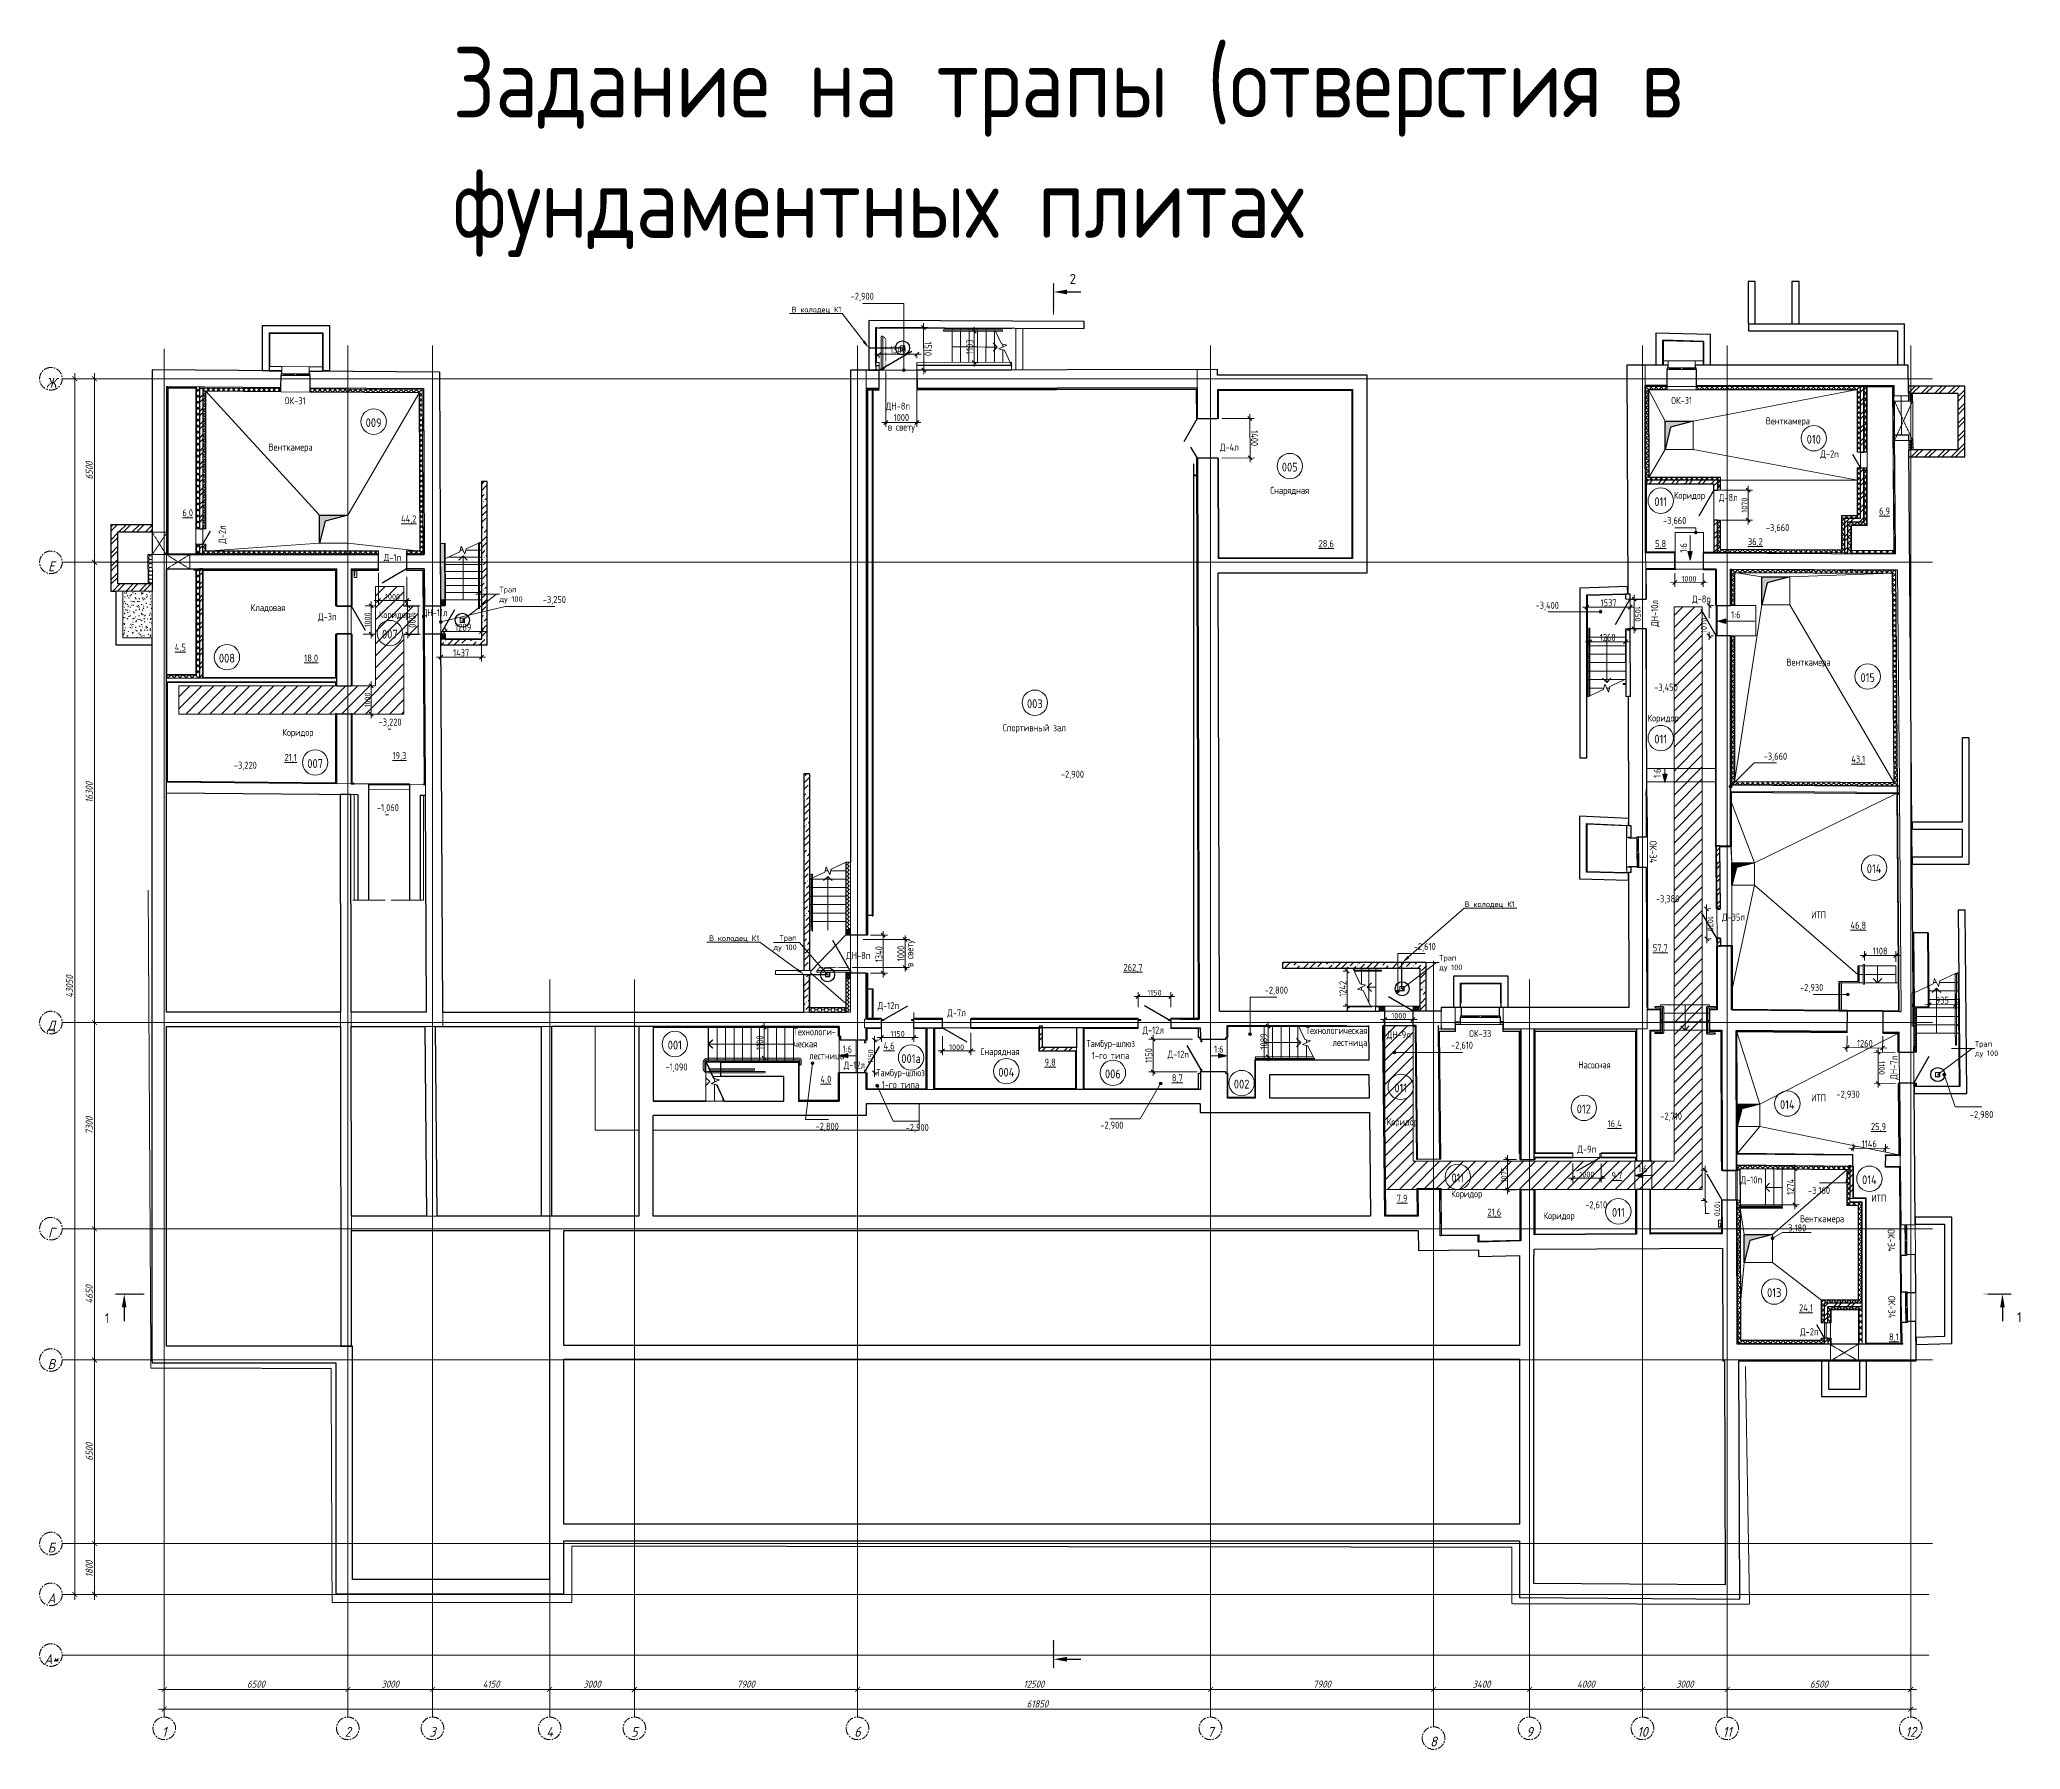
# Model space of a CAD drawing. Header units: millimetres. Extents: x 504091 to 2165846, y 135022 to 442887.
# Drawn here: x 1476816 to 1546963, y 300191 to 360743 of the extents above; entities that cross this region are included whole.
import ezdxf
from ezdxf import colors
from ezdxf.entities.mleader import LeaderData, LeaderLine
from ezdxf.math import Vec2, Vec3

# ---------------------------------------------------------------- set-up
doc = ezdxf.new("R2010")
doc.units = ezdxf.units.MM
for name, pattern in [('ADSK_Линия сетки', [25, 20, -2.5, 0, -2.5]), ('ADSK_Пунктирная_п1', [0.53, 0, -0.53]), ('ADSK_Штриховая_ш3 п1_5', [4.5, 3, -1.5]), ('ADSK_Штрихпунктирная 2 точки_ш15 п1_5 п1_5 п1_5', [19.5, 15, -1.5, 0, -1.5, 0, -1.5]), ('осеваяX2', [4, 2.5, -0.5, 0.5, -0.5])]:
    doc.linetypes.add(name, pattern=pattern)
doc.layers.get('Defpoints').update_dxf_attribs({"color": 255})
for name, color, linetype, lineweight in [('!К1', 32, 'Continuous', 30), ('_ Окна', 7, 'Continuous', 30), ('Аннотация', 7, 'Continuous', 9), ('Выноски ВК', 7, 'Continuous', 0), ('Двери', 7, 'Continuous', 20), ('Каркас', 7, 'Continuous', 9), ('Лестницы', 7, 'Continuous', 18), ('Марки дверей', 7, 'Continuous', 20), ('Марки окон', 7, 'Continuous', 20), ('Марки помещений', 7, 'Continuous', 20), ('Обобщенные модели', 7, 'Continuous', 18), ('Ограждение', 7, 'Continuous', 18), ('Окна', 7, 'Continuous', 18), ('Оси', 165, 'осеваяX2', 13), ('отметки', 7, 'Continuous', 20), ('Пандусы', 7, 'Continuous', 18), ('Перекрытие', 7, 'Continuous', 18), ('размеры', 7, 'Continuous', 9), ('Разрезы', 7, 'Continuous', 9), ('Стены внутренние', 7, 'Continuous', 18), ('Стены наружные', 7, 'Continuous', 18), ('Стены несущие', 7, 'Continuous', 30), ('Стены отделка', 7, 'Continuous', 30), ('Стены перегородки', 7, 'Continuous', 30), ('Стены штриховка', 7, 'Continuous', 18), ('Стрелки вверх', 7, 'Continuous', 18), ('Узлы', 7, 'Continuous', 18)]:
    doc.layers.add(name, color=color, linetype=linetype, lineweight=lineweight)
doc.layers.add('Линии', color=7, linetype='Continuous', lineweight=9, true_color=0x00a600)
doc.layers.add('Штриховка', color=252, linetype='Continuous')
doc.styles.add('GOST 2.304_new', font='isocpeur.ttf', dxfattribs={"width": 0.9, "oblique": 15})
doc.styles.add('GOST Common', font='GOST_Common.ttf', dxfattribs={"width": 0.9, "height": 350})
doc.styles.add('GOST Common_1', font='GOST_Common.ttf', dxfattribs={"width": 0.9, "height": 250})
doc.styles.add('GOST Common_2', font='GOST_Common.ttf', dxfattribs={"width": 0.9, "height": 200})
doc.styles.add('GOST Common_3', font='GOST_Common.ttf', dxfattribs={"height": 250})
doc.styles.add('GOST Common_4', font='GOST_Common.ttf', dxfattribs={"width": 0.9, "height": 200})
doc.styles.add('PDF ISOCPEUR', font='isocpeur.ttf')
doc.dimstyles.new('ADSK_Основной_2_5_мм', dxfattribs={"dimscale": 304.8, "dimtxt": 251.428749, "dimasz": 0.463911, "dimexe": 0.492126, "dimexo": 0.492126, "dimgap": 0.098425, "dimtad": 1, "dimdec": 3, "dimrnd": 0.001, "dimdsep": 46, "dimtxsty": 'GOST Common_1', "dimblk1": 'OBLIQUE', "dimblk2": 'OBLIQUE', "dimsah": 1, "dimcen": 0.09, "dimdle": 0.492126, "dimazin": 2, "dimtfac": 1, "dimtdec": 4, "dimtix": 1, "dimtmove": 0, "dimatfit": 3, "dimfxl": 0, "dimtvp": 1, "dimtolj": 1, "dimtzin": 0, "dimlwd": 20, "dimlwe": 20, "dimarcsym": 0})
doc.dimstyles.new('ADSK_Основной_2_5_мм_Округление_до_10_мм', dxfattribs={"dimscale": 304.8, "dimtxt": 251.428749, "dimasz": 0.463911, "dimexe": 0.492126, "dimexo": 0.492126, "dimgap": 0.098425, "dimtad": 1, "dimdec": 0, "dimrnd": 10, "dimdsep": 46, "dimtxsty": 'GOST Common_1', "dimblk1": 'OBLIQUE', "dimblk2": 'OBLIQUE', "dimsah": 1, "dimcen": 0.09, "dimdle": 0.492126, "dimazin": 2, "dimtfac": 1, "dimtdec": 4, "dimtix": 1, "dimtmove": 0, "dimatfit": 3, "dimfxl": 0, "dimtvp": 1, "dimtolj": 1, "dimtzin": 0, "dimlwd": 20, "dimlwe": 20, "dimarcsym": 0})
doc.dimstyles.new('ADSK_Основной_2_5_мм_Округление_до_1_мм', dxfattribs={"dimscale": 304.8, "dimtxt": 251.428749, "dimasz": 0.463911, "dimexe": 0.492126, "dimexo": 0.492126, "dimgap": 0.098425, "dimtad": 1, "dimdec": 0, "dimdsep": 46, "dimtxsty": 'GOST Common_1', "dimblk1": 'OBLIQUE', "dimblk2": 'OBLIQUE', "dimsah": 1, "dimcen": 0.09, "dimdle": 0.492126, "dimazin": 2, "dimtfac": 1, "dimtdec": 4, "dimtix": 1, "dimtmove": 0, "dimatfit": 3, "dimfxl": 0, "dimtvp": 1, "dimtolj": 1, "dimtzin": 0, "dimlwd": 20, "dimlwe": 20, "dimarcsym": 0})
doc.dimstyles.new('ADSK_Основной_2_мм', dxfattribs={"dimscale": 304.8, "dimtxt": 201.142999, "dimasz": 0.463911, "dimexe": 0.492126, "dimexo": 0.492126, "dimgap": 0.098425, "dimtad": 1, "dimrnd": 0.01, "dimdsep": 46, "dimtxsty": 'GOST Common_4', "dimblk1": 'OBLIQUE', "dimblk2": 'OBLIQUE', "dimsah": 1, "dimcen": 0.09, "dimdle": 0.492126, "dimazin": 2, "dimtfac": 1, "dimtdec": 4, "dimtix": 1, "dimtmove": 0, "dimatfit": 3, "dimfxl": 0, "dimtvp": 1, "dimtolj": 1, "dimtzin": 0, "dimlwd": 20, "dimlwe": 20, "dimarcsym": 0})
doc.dimstyles.new('ADSK_Основной_2_мм_1', dxfattribs={"dimscale": 304.8, "dimtxt": 201.142999, "dimasz": 0.463911, "dimexe": 0.492126, "dimexo": 0.492126, "dimgap": 0.098425, "dimtad": 1, "dimrnd": 0.01, "dimdsep": 46, "dimtxsty": 'GOST Common_4', "dimblk1": 'OBLIQUE', "dimblk2": 'OBLIQUE', "dimsah": 1, "dimcen": 0.09, "dimdle": 0.492126, "dimazin": 2, "dimtfac": 1, "dimtdec": 4, "dimtix": 1, "dimtmove": 1, "dimatfit": 3, "dimfxl": 0, "dimtvp": 1, "dimtolj": 1, "dimtzin": 0, "dimlwd": 20, "dimlwe": 20, "dimarcsym": 0})
doc.dimstyles.new('SPDS 1_100', dxfattribs={"dimscale": 100, "dimtxt": 2.5, "dimasz": 1.77, "dimexe": 1.25, "dimexo": 0.625, "dimtad": 1, "dimdec": 0, "dimrnd": 0.001, "dimzin": 9, "dimtxsty": 'GOST 2.304_new', "dimblk": 'ARCHTICK', "dimcen": 2.5, "dimdle": 2, "dimclrt": 256, "dimadec": 0, "dimazin": 2, "dimtfac": 0.75, "dimtdec": 0, "dimtmove": 1, "dimatfit": 3, "dimfxl": 0, "dimtolj": 1, "dimlwd": 9, "dimlwe": 9, "dimarcsym": 0})
pattern_1 = [(45, (1487730.53, 305686.97), (-89.80256, 89.80256), []), (135, (1487730.53, 305686.97), (-89.80256, -89.80256), [])]
pattern_2 = [(45, (1487730.53, 305686.97), (-235.7317, 235.7317), []), (45, (1487887.68, 305686.97), (-235.7317, 235.7317), [])]
pattern_3 = [(45, (1487730.53, 305686.97), (-106.06602, 106.06602), []), (135, (1487730.53, 305686.97), (-106.06602, -106.06602), [])]
pattern_4 = [(45, (1487730.53, 305686.97), (84.18955, 308.69595), [396.875, -79.375, 3.353, -76.022])]
pattern_5 = [(45, (1487730.53, 305686.97), (84.19025, 308.69666), [396.875, -79.375, 3.353, -76.022])]
pattern_6 = [(0, (1487730.527, 305686.972), (47.625, 27.496306), [31.75, -63.5]), (120, (1487730.527, 305686.972), (-47.625, 27.496307), [31.75, -63.5]), (60, (1487730.527, 305686.972), (1e-07, 54.992613), [-63.5, 31.75])]
pattern_7 = [(45, (1487730.53, 305686.97), (-212.132, 212.132), [])]
pattern_8 = [(0, (1487730.53, 305686.97), (119.062, 68.741), [79.375, -158.75]), (120, (1487730.53, 305686.97), (-119.06245, 68.74022), [79.375, -158.75]), (60, (1487730.53, 305686.97), (-0.00045, 137.48122), [0, -158.75, 79.375, 0])]
pattern_9 = [(45, (1487730.527, 305686.97), (-35.35534, 35.35534), []), (135, (1487730.527, 305686.97), (-35.35534, -35.35534), [])]

msp = doc.modelspace()

# ---------------------------------------------------------------- texts
at = {"layer": 'Аннотация', "lineweight": 9, "line_spacing_factor": 1.022766}
for s, insert, char_height, width, attachment_point, style in [('\\pt360,720,1080,1440,1800,2160,2520,2880,3240,3600,3960,4320,4680,5040,5400,5760,6120,6480,6840,7200,7560,7920,8280,8640,9000,9360,9720,10080,10440,10800,11160,11520;Задание на трапы (отверстия в фундаментных плитах', (1491445.1248, 360484.945), 2500, 53968.665404, 1, 'GOST Common_2'), ('009', (1488645.2601, 347176.7241), 312.5, 520.211119, 5, 'GOST Common'), ('010', (1539647.0116, 346587.6643), 312.5, 520.211119, 5, 'GOST Common'), ('005', (1521089.6775, 345602.3702), 312.5, 520.211119, 5, 'GOST Common'), ('011', (1534226.2816, 344377.6089), 312.5, 520.211119, 5, 'GOST Common'), ('007', (1489218.7082, 339687.5526), 312.5, 520.211119, 5, 'GOST Common'), ('008', (1483450.1397, 338835.4124), 312.5, 520.211119, 5, 'GOST Common'), ('015', (1541554.4979, 338149.0593), 312.5, 520.211119, 5, 'GOST Common'), ('003', (1512060.3686, 337222.4537), 312.5, 520.211119, 5, 'GOST Common'), ('011', (1534226.2816, 335970.741), 312.5, 520.211119, 5, 'GOST Common'), ('007', (1486573.2864, 335105.5476), 312.5, 520.211119, 5, 'GOST Common'), ('014', (1541783.0552, 331382.0074), 312.5, 520.211119, 5, 'GOST Common'), ('001', (1499311.8059, 325135.4902), 312.5, 598.173535, 5, 'GOST Common'), ('001а', (1507679.1947, 324656.9597), 312.5, 520.211119, 5, 'GOST Common'), ('004', (1511052.8263, 324173.7184), 312.5, 520.211119, 5, 'GOST Common'), ('006', (1514826.2143, 324113.7281), 312.5, 520.211119, 5, 'GOST Common'), ('002', (1519384.0478, 323751.6973), 312.5, 520.211119, 5, 'GOST Common'), ('011', (1525018.7522, 323617.1571), 312.5, 520.211119, 5, 'GOST Common'), ('012', (1531502.7778, 322872.7062), 312.5, 520.211119, 5, 'GOST Common'), ('014', (1538708.9103, 323025.0397), 312.5, 520.211119, 5, 'GOST Common'), ('011', (1527040.5322, 320432.5404), 312.5, 520.211119, 5, 'GOST Common'), ('014', (1541616.9057, 320363.5191), 312.5, 520.211119, 5, 'GOST Common'), ('011', (1532725.4147, 319208.8274), 312.5, 520.211119, 5, 'GOST Common'), ('013', (1538245.3362, 316368.2839), 312.5, 520.211119, 5, 'GOST Common')]:
    msp.add_mtext(s, dxfattribs=dict(at, insert=insert, char_height=char_height, width=width, attachment_point=attachment_point, style=style))
at = {"layer": 'Марки дверей', "lineweight": 9, "char_height": 250, "attachment_point": 5, "line_spacing_factor": 1.022766, "style": 'GOST Common_2'}
for s, insert, width in [('\\pt450,900,1350,1800,2250,2700,3150,3600,4050,4500,4950,5400,5850,6300,6750,7200,7650,8100,8550,9000,9450,9900,10350,10800,11250,11700,12150,12600,13050,13500,13950,14400;ДН-8п', (1507213.6113, 347737.6356), 869.4), ('\\pt450,900,1350,1800,2250,2700,3150,3600,4050,4500,4950,5400,5850,6300,6750,7200,7650,8100,8550,9000,9450,9900,10350,10800,11250,11700,12150,12600,13050,13500,13950,14400;Д-4л', (1518950.8508, 346283.9498), 708.3), ('\\pt450,900,1350,1800,2250,2700,3150,3600,4050,4500,4950,5400,5850,6300,6750,7200,7650,8100,8550,9000,9450,9900,10350,10800,11250,11700,12150,12600,13050,13500,13950,14400;Д-2п', (1540209.4065, 346041.4432), 690.3), ('\\pt450,900,1350,1800,2250,2700,3150,3600,4050,4500,4950,5400,5850,6300,6750,7200,7650,8100,8550,9000,9450,9900,10350,10800,11250,11700,12150,12600,13050,13500,13950,14400;Д-8л', (1536621.0889, 344503.2567), 690.3), ('\\pt450,900,1350,1800,2250,2700,3150,3600,4050,4500,4950,5400,5850,6300,6750,7200,7650,8100,8550,9000,9450,9900,10350,10800,11250,11700,12150,12600,13050,13500,13950,14400;Д-1п', (1489310.9193, 342375.2264), 643.5), ('\\pt450,900,1350,1800,2250,2700,3150,3600,4050,4500,4950,5400,5850,6300,6750,7200,7650,8100,8550,9000,9450,9900,10350,10800,11250,11700,12150,12600,13050,13500,13950,14400;Д-8п', (1535674.1848, 340905.4456), 690.3), ('\\pt450,900,1350,1800,2250,2700,3150,3600,4050,4500,4950,5400,5850,6300,6750,7200,7650,8100,8550,9000,9450,9900,10350,10800,11250,11700,12150,12600,13050,13500,13950,14400;Д-3п', (1487007.7665, 340280.1078), 690.3), ('\\pt450,900,1350,1800,2250,2700,3150,3600,4050,4500,4950,5400,5850,6300,6750,7200,7650,8100,8550,9000,9450,9900,10350,10800,11250,11700,12150,12600,13050,13500,13950,14400;ДН-11л', (1490811.2507, 340423.6518), 935.1), ('\\pt450,900,1350,1800,2250,2700,3150,3600,4050,4500,4950,5400,5850,6300,6750,7200,7650,8100,8550,9000,9450,9900,10350,10800,11250,11700,12150,12600,13050,13500,13950,14400;Д-35п', (1536805.6954, 329637.364), 851.4), ('\\pt450,900,1350,1800,2250,2700,3150,3600,4050,4500,4950,5400,5850,6300,6750,7200,7650,8100,8550,9000,9450,9900,10350,10800,11250,11700,12150,12600,13050,13500,13950,14400;ДН-8п', (1505809.3161, 328281.1157), 869.4), ('\\pt450,900,1350,1800,2250,2700,3150,3600,4050,4500,4950,5400,5850,6300,6750,7200,7650,8100,8550,9000,9450,9900,10350,10800,11250,11700,12150,12600,13050,13500,13950,14400;Д-12п', (1506876.0995, 326506.393), 803.7), ('\\pt450,900,1350,1800,2250,2700,3150,3600,4050,4500,4950,5400,5850,6300,6750,7200,7650,8100,8550,9000,9450,9900,10350,10800,11250,11700,12150,12600,13050,13500,13950,14400;Д-7л', (1509288.2368, 326253.9069), 690.3), ('\\pt450,900,1350,1800,2250,2700,3150,3600,4050,4500,4950,5400,5850,6300,6750,7200,7650,8100,8550,9000,9450,9900,10350,10800,11250,11700,12150,12600,13050,13500,13950,14400;Д-12л', (1516254.1013, 325639.1143), 803.7), ('\\pt450,900,1350,1800,2250,2700,3150,3600,4050,4500,4950,5400,5850,6300,6750,7200,7650,8100,8550,9000,9450,9900,10350,10800,11250,11700,12150,12600,13050,13500,13950,14400;ДН-9л', (1524949.7615, 325476.2382), 869.4), ('\\pt450,900,1350,1800,2250,2700,3150,3600,4050,4500,4950,5400,5850,6300,6750,7200,7650,8100,8550,9000,9450,9900,10350,10800,11250,11700,12150,12600,13050,13500,13950,14400;Д-12п', (1517142.9392, 324782.636), 803.7), ('\\pt450,900,1350,1800,2250,2700,3150,3600,4050,4500,4950,5400,5850,6300,6750,7200,7650,8100,8550,9000,9450,9900,10350,10800,11250,11700,12150,12600,13050,13500,13950,14400;Д-12л', (1505670.045, 324400.0846), 803.7), ('\\pt450,900,1350,1800,2250,2700,3150,3600,4050,4500,4950,5400,5850,6300,6750,7200,7650,8100,8550,9000,9450,9900,10350,10800,11250,11700,12150,12600,13050,13500,13950,14400;Д-9п', (1531608.7732, 321423.5074), 690.3), ('\\pt450,900,1350,1800,2250,2700,3150,3600,4050,4500,4950,5400,5850,6300,6750,7200,7650,8100,8550,9000,9450,9900,10350,10800,11250,11700,12150,12600,13050,13500,13950,14400;Д-10п', (1537439.7428, 320333.1887), 803.7), ('\\pt450,900,1350,1800,2250,2700,3150,3600,4050,4500,4950,5400,5850,6300,6750,7200,7650,8100,8550,9000,9450,9900,10350,10800,11250,11700,12150,12600,13050,13500,13950,14400;Д-2п', (1539491.5942, 314955.5445), 690.3)]:
    msp.add_mtext(s, dxfattribs=dict(at, insert=insert, width=width))
at = {"layer": 'Марки дверей', "lineweight": 9, "char_height": 250, "attachment_point": 5, "rotation": 90, "line_spacing_factor": 1.022766, "style": 'GOST Common_2'}
for s, insert, width in [('\\pt450,900,1350,1800,2250,2700,3150,3600,4050,4500,4950,5400,5850,6300,6750,7200,7650,8100,8550,9000,9450,9900,10350,10800,11250,11700,12150,12600,13050,13500,13950,14400;Д-2л', (1483308.8407, 343216.9122), 690.3), ('\\pt450,900,1350,1800,2250,2700,3150,3600,4050,4500,4950,5400,5850,6300,6750,7200,7650,8100,8550,9000,9450,9900,10350,10800,11250,11700,12150,12600,13050,13500,13950,14400;ДН-10л', (1534036.8616, 340423.8724), 982.8), ('\\pt450,900,1350,1800,2250,2700,3150,3600,4050,4500,4950,5400,5850,6300,6750,7200,7650,8100,8550,9000,9450,9900,10350,10800,11250,11700,12150,12600,13050,13500,13950,14400;ДН-7л', (1542511.6027, 324331.4074), 869.4)]:
    msp.add_mtext(s, dxfattribs=dict(at, insert=insert, width=width))
at = {"layer": 'Марки окон', "lineweight": 9, "char_height": 250, "attachment_point": 5, "line_spacing_factor": 1.022766, "style": 'GOST Common_2'}
for s, insert, width, rotation in [('\\pt450,900,1350,1800,2250,2700,3150,3600,4050,4500,4950,5400,5850,6300,6750,7200,7650,8100,8550,9000,9450,9900,10350,10800,11250,11700,12150,12600,13050,13500,13950,14400;ОК-31', (1485866.6447, 347953.4565), 797.4, 359.570301583), ('\\pt450,900,1350,1800,2250,2700,3150,3600,4050,4500,4950,5400,5850,6300,6750,7200,7650,8100,8550,9000,9450,9900,10350,10800,11250,11700,12150,12600,13050,13500,13950,14400;ОК-34', (1533955.8301, 331971.7426), 863.1, 270.177438328), ('\\pt450,900,1350,1800,2250,2700,3150,3600,4050,4500,4950,5400,5850,6300,6750,7200,7650,8100,8550,9000,9450,9900,10350,10800,11250,11700,12150,12600,13050,13500,13950,14400;ОК-34', (1542390.4354, 318221.2939), 863.1, 270.465783681), ('\\pt450,900,1350,1800,2250,2700,3150,3600,4050,4500,4950,5400,5850,6300,6750,7200,7650,8100,8550,9000,9450,9900,10350,10800,11250,11700,12150,12600,13050,13500,13950,14400;ОК-34', (1542409.6923, 315852.5581), 863.1, 270.465783681)]:
    msp.add_mtext(s, dxfattribs=dict(at, insert=insert, width=width, rotation=rotation))
for s, insert, width in [('\\pt450,900,1350,1800,2250,2700,3150,3600,4050,4500,4950,5400,5850,6300,6750,7200,7650,8100,8550,9000,9450,9900,10350,10800,11250,11700,12150,12600,13050,13500,13950,14400;ОК-31', (1534966.1295, 347963.2097), 797.4), ('\\pt450,900,1350,1800,2250,2700,3150,3600,4050,4500,4950,5400,5850,6300,6750,7200,7650,8100,8550,9000,9450,9900,10350,10800,11250,11700,12150,12600,13050,13500,13950,14400;ОК-33', (1527832.4202, 325543.9962), 845.1)]:
    msp.add_mtext(s, dxfattribs=dict(at, insert=insert, width=width))
at = {"layer": 'Марки помещений', "lineweight": 9, "char_height": 250, "line_spacing_factor": 1.022766, "style": 'GOST Common_2'}
for s, insert, width, attachment_point in [('\\pt450,900,1350,1800,2250,2700,3150,3600,4050,4500,4950,5400,5850,6300,6750,7200,7650,8100,8550,9000,9450,9900,10350,10800,11250,11700,12150,12600,13050,13500,13950,14400;Венткамера', (1538730.9401, 347204.7483), 1732.5, 5), ('\\pt450,900,1350,1800,2250,2700,3150,3600,4050,4500,4950,5400,5850,6300,6750,7200,7650,8100,8550,9000,9450,9900,10350,10800,11250,11700,12150,12600,13050,13500,13950,14400;Венткамера', (1485703.055, 346277.6474), 1732.5, 5), ('\\pt450,900,1350,1800,2250,2700,3150,3600,4050,4500,4950,5400,5850,6300,6750,7200,7650,8100,8550,9000,9450,9900,10350,10800,11250,11700,12150,12600,13050,13500,13950,14400;Снарядная', (1521085.1947, 344745.6704), 1488.6, 5), ('\\pt450,900,1350,1800,2250,2700,3150,3600,4050,4500,4950,5400,5850,6300,6750,7200,7650,8100,8550,9000,9450,9900,10350,10800,11250,11700,12150,12600,13050,13500,13950,14400;Коридор', (1535242.0831, 344568.7177), 1149.3, 5), ('\\pt450,900,1350,1800,2250,2700,3150,3600,4050,4500,4950,5400,5850,6300,6750,7200,7650,8100,8550,9000,9450,9900,10350,10800,11250,11700,12150,12600,13050,13500,13950,14400;{\\L6,0}', (1482059.097, 343958.4309), 405, 5), ('\\pt450,900,1350,1800,2250,2700,3150,3600,4050,4500,4950,5400,5850,6300,6750,7200,7650,8100,8550,9000,9450,9900,10350,10800,11250,11700,12150,12600,13050,13500,13950,14400;{\\L44,2}', (1489889.8187, 343742.0233), 601.2, 5), ('\\pt450,900,1350,1800,2250,2700,3150,3600,4050,4500,4950,5400,5850,6300,6750,7200,7650,8100,8550,9000,9450,9900,10350,10800,11250,11700,12150,12600,13050,13500,13950,14400;{\\L6,9}', (1542152.0454, 344016.7431), 405, 5), ('\\pt450,900,1350,1800,2250,2700,3150,3600,4050,4500,4950,5400,5850,6300,6750,7200,7650,8100,8550,9000,9450,9900,10350,10800,11250,11700,12150,12600,13050,13500,13950,14400;{\\L36,2}', (1537578.2561, 342934.6817), 566.1, 5), ('\\pt450,900,1350,1800,2250,2700,3150,3600,4050,4500,4950,5400,5850,6300,6750,7200,7650,8100,8550,9000,9450,9900,10350,10800,11250,11700,12150,12600,13050,13500,13950,14400;{\\L28,6}', (1522379.6567, 342861.7136), 566.1, 5), ('\\pt450,900,1350,1800,2250,2700,3150,3600,4050,4500,4950,5400,5850,6300,6750,7200,7650,8100,8550,9000,9450,9900,10350,10800,11250,11700,12150,12600,13050,13500,13950,14400;{\\L5,8}', (1534222.3127, 342865.846), 405, 5), ('\\pt450,900,1350,1800,2250,2700,3150,3600,4050,4500,4950,5400,5850,6300,6750,7200,7650,8100,8550,9000,9450,9900,10350,10800,11250,11700,12150,12600,13050,13500,13950,14400;Кладовая', (1484903.055, 340606.9059), 1345.5, 5), ('\\pt450,900,1350,1800,2250,2700,3150,3600,4050,4500,4950,5400,5850,6300,6750,7200,7650,8100,8550,9000,9450,9900,10350,10800,11250,11700,12150,12600,13050,13500,13950,14400;Коридор', (1489379.6322, 340343.9156), 1149.3, 5), ('\\pt450,900,1350,1800,2250,2700,3150,3600,4050,4500,4950,5400,5850,6300,6750,7200,7650,8100,8550,9000,9450,9900,10350,10800,11250,11700,12150,12600,13050,13500,13950,14400;{\\L4,5}', (1481798.7046, 339195.0456), 423, 5), ('\\pt450,900,1350,1800,2250,2700,3150,3600,4050,4500,4950,5400,5850,6300,6750,7200,7650,8100,8550,9000,9450,9900,10350,10800,11250,11700,12150,12600,13050,13500,13950,14400;{\\L18,0}', (1486433.8026, 338812.1259), 518.4, 5), ('\\pt450,900,1350,1800,2250,2700,3150,3600,4050,4500,4950,5400,5850,6300,6750,7200,7650,8100,8550,9000,9450,9900,10350,10800,11250,11700,12150,12600,13050,13500,13950,14400;Венткамера', (1539460.8898, 338662.4676), 1732.5, 5), ('\\pt450,900,1350,1800,2250,2700,3150,3600,4050,4500,4950,5400,5850,6300,6750,7200,7650,8100,8550,9000,9450,9900,10350,10800,11250,11700,12150,12600,13050,13500,13950,14400;Коридор', (1534309.2427, 336684.3084), 1149.3, 5), ('\\pt450,900,1350,1800,2250,2700,3150,3600,4050,4500,4950,5400,5850,6300,6750,7200,7650,8100,8550,9000,9450,9900,10350,10800,11250,11700,12150,12600,13050,13500,13950,14400;Коридор', (1485963.1282, 336176.9071), 1149.3, 5), ('\\pt450,900,1350,1800,2250,2700,3150,3600,4050,4500,4950,5400,5850,6300,6750,7200,7650,8100,8550,9000,9450,9900,10350,10800,11250,11700,12150,12600,13050,13500,13950,14400;Спортивный зал', (1512043.3097, 336338.9632), 2238.3, 5), ('\\pt450,900,1350,1800,2250,2700,3150,3600,4050,4500,4950,5400,5850,6300,6750,7200,7650,8100,8550,9000,9450,9900,10350,10800,11250,11700,12150,12600,13050,13500,13950,14400;{\\L21,1}', (1485707.7461, 335293.7572), 470.7, 5), ('\\pt450,900,1350,1800,2250,2700,3150,3600,4050,4500,4950,5400,5850,6300,6750,7200,7650,8100,8550,9000,9450,9900,10350,10800,11250,11700,12150,12600,13050,13500,13950,14400;{\\L19,3}', (1489560.029, 335359.7642), 518.4, 5), ('\\pt450,900,1350,1800,2250,2700,3150,3600,4050,4500,4950,5400,5850,6300,6750,7200,7650,8100,8550,9000,9450,9900,10350,10800,11250,11700,12150,12600,13050,13500,13950,14400;{\\L43,1}', (1541223.5543, 335234.1584), 535.5, 5), ('\\pt450,900,1350,1800,2250,2700,3150,3600,4050,4500,4950,5400,5850,6300,6750,7200,7650,8100,8550,9000,9450,9900,10350,10800,11250,11700,12150,12600,13050,13500,13950,14400;ИТП', (1539818.818, 329744.6413), 541.8, 5), ('\\pt450,900,1350,1800,2250,2700,3150,3600,4050,4500,4950,5400,5850,6300,6750,7200,7650,8100,8550,9000,9450,9900,10350,10800,11250,11700,12150,12600,13050,13500,13950,14400;{\\L46,8}', (1541224.0043, 329349.7367), 583.2, 5), ('\\pt450,900,1350,1800,2250,2700,3150,3600,4050,4500,4950,5400,5850,6300,6750,7200,7650,8100,8550,9000,9450,9900,10350,10800,11250,11700,12150,12600,13050,13500,13950,14400;{\\L57,7}', (1534210.5252, 328549.7367), 566.1, 5), ('\\pt450,900,1350,1800,2250,2700,3150,3600,4050,4500,4950,5400,5850,6300,6750,7200,7650,8100,8550,9000,9450,9900,10350,10800,11250,11700,12150,12600,13050,13500,13950,14400;{\\L262,7}', (1515538.6651, 327856.9035), 726.3, 5), ('\\pt450,900,1350,1800,2250,2700,3150,3600,4050,4500,4950,5400,5850,6300,6750,7200,7650,8100,8550,9000,9450,9900,10350,10800,11250,11700,12150,12600,13050,13500,13950,14400;Технологи-\\Pческая\\P    лестница', (1503520.4689, 325730.5445), 3845.7, 1), ('\\pt450,900,1350,1800,2250,2700,3150,3600,4050,4500,4950,5400,5850,6300,6750,7200,7650,8100,8550,9000,9450,9900,10350,10800,11250,11700,12150,12600,13050,13500,13950,14400;Технологическая\\Pлестница', (1523839.8672, 325775.8347), 3845.7, 3), ('\\pt450,900,1350,1800,2250,2700,3150,3600,4050,4500,4950,5400,5850,6300,6750,7200,7650,8100,8550,9000,9450,9900,10350,10800,11250,11700,12150,12600,13050,13500,13950,14400;{\\L4,6}', (1506900.6509, 325080.0735), 423, 5), ('\\pt450,900,1350,1800,2250,2700,3150,3600,4050,4500,4950,5400,5850,6300,6750,7200,7650,8100,8550,9000,9450,9900,10350,10800,11250,11700,12150,12600,13050,13500,13950,14400;Снарядная', (1510827.3418, 324871.5575), 1488.6, 5), ('\\pt450,900,1350,1800,2250,2700,3150,3600,4050,4500,4950,5400,5850,6300,6750,7200,7650,8100,8550,9000,9450,9900,10350,10800,11250,11700,12150,12600,13050,13500,13950,14400;Тамбур-шлюз 1-го типа', (1514744.2891, 324976.7405), 1912.831003, 5), ('\\pt450,900,1350,1800,2250,2700,3150,3600,4050,4500,4950,5400,5850,6300,6750,7200,7650,8100,8550,9000,9450,9900,10350,10800,11250,11700,12150,12600,13050,13500,13950,14400;Тамбур-шлюз 1-го типа', (1507302.5646, 323943.6447), 1673.1, 5), ('\\pt450,900,1350,1800,2250,2700,3150,3600,4050,4500,4950,5400,5850,6300,6750,7200,7650,8100,8550,9000,9450,9900,10350,10800,11250,11700,12150,12600,13050,13500,13950,14400;{\\L9,8}', (1512603.0384, 324502.429), 405, 5), ('\\pt450,900,1350,1800,2250,2700,3150,3600,4050,4500,4950,5400,5850,6300,6750,7200,7650,8100,8550,9000,9450,9900,10350,10800,11250,11700,12150,12600,13050,13500,13950,14400;{\\L8,7}', (1517108.2552, 323948.2654), 405, 5), ('\\pt450,900,1350,1800,2250,2700,3150,3600,4050,4500,4950,5400,5850,6300,6750,7200,7650,8100,8550,9000,9450,9900,10350,10800,11250,11700,12150,12600,13050,13500,13950,14400;Насосная', (1531879.16, 324433.8161), 1297.8, 5), ('\\pt450,900,1350,1800,2250,2700,3150,3600,4050,4500,4950,5400,5850,6300,6750,7200,7650,8100,8550,9000,9450,9900,10350,10800,11250,11700,12150,12600,13050,13500,13950,14400;{\\L4,0}', (1504661.3836, 323894.8234), 423, 5), ('\\pt450,900,1350,1800,2250,2700,3150,3600,4050,4500,4950,5400,5850,6300,6750,7200,7650,8100,8550,9000,9450,9900,10350,10800,11250,11700,12150,12600,13050,13500,13950,14400;ИТП', (1539818.818, 323264.1859), 541.8, 5), ('\\pt450,900,1350,1800,2250,2700,3150,3600,4050,4500,4950,5400,5850,6300,6750,7200,7650,8100,8550,9000,9450,9900,10350,10800,11250,11700,12150,12600,13050,13500,13950,14400;Коридор', (1525074.1284, 322384.1859), 1149.3, 5), ('\\pt450,900,1350,1800,2250,2700,3150,3600,4050,4500,4950,5400,5850,6300,6750,7200,7650,8100,8550,9000,9450,9900,10350,10800,11250,11700,12150,12600,13050,13500,13950,14400;{\\L16,4}', (1532594.1664, 322323.7687), 535.5, 5), ('\\pt450,900,1350,1800,2250,2700,3150,3600,4050,4500,4950,5400,5850,6300,6750,7200,7650,8100,8550,9000,9450,9900,10350,10800,11250,11700,12150,12600,13050,13500,13950,14400;{\\L25,9}', (1541940.3995, 322218.2615), 566.1, 5), ('\\pt450,900,1350,1800,2250,2700,3150,3600,4050,4500,4950,5400,5850,6300,6750,7200,7650,8100,8550,9000,9450,9900,10350,10800,11250,11700,12150,12600,13050,13500,13950,14400;{\\L9,7}', (1532670.8896, 320479.153), 405, 5), ('\\pt450,900,1350,1800,2250,2700,3150,3600,4050,4500,4950,5400,5850,6300,6750,7200,7650,8100,8550,9000,9450,9900,10350,10800,11250,11700,12150,12600,13050,13500,13950,14400;Коридор', (1527354.7118, 319835.4996), 1149.3, 5), ('\\pt450,900,1350,1800,2250,2700,3150,3600,4050,4500,4950,5400,5850,6300,6750,7200,7650,8100,8550,9000,9450,9900,10350,10800,11250,11700,12150,12600,13050,13500,13950,14400;{\\L7,9}', (1525065.858, 319679.153), 405, 5), ('\\pt450,900,1350,1800,2250,2700,3150,3600,4050,4500,4950,5400,5850,6300,6750,7200,7650,8100,8550,9000,9450,9900,10350,10800,11250,11700,12150,12600,13050,13500,13950,14400;{\\L21,6}', (1528332.2632, 319189.8423), 518.4, 5), ('\\pt450,900,1350,1800,2250,2700,3150,3600,4050,4500,4950,5400,5850,6300,6750,7200,7650,8100,8550,9000,9450,9900,10350,10800,11250,11700,12150,12600,13050,13500,13950,14400;Коридор', (1530624.1087, 319058.4115), 1149.3, 5), ('\\pt450,900,1350,1800,2250,2700,3150,3600,4050,4500,4950,5400,5850,6300,6750,7200,7650,8100,8550,9000,9450,9900,10350,10800,11250,11700,12150,12600,13050,13500,13950,14400;ИТП', (1541948.6699, 319709.4137), 541.8, 5), ('\\pt450,900,1350,1800,2250,2700,3150,3600,4050,4500,4950,5400,5850,6300,6750,7200,7650,8100,8550,9000,9450,9900,10350,10800,11250,11700,12150,12600,13050,13500,13950,14400;Венткамера', (1539940.5948, 318951.4051), 1732.5, 5), ('\\pt450,900,1350,1800,2250,2700,3150,3600,4050,4500,4950,5400,5850,6300,6750,7200,7650,8100,8550,9000,9450,9900,10350,10800,11250,11700,12150,12600,13050,13500,13950,14400;{\\L24,1}', (1539372.5503, 315797.1683), 535.5, 5), ('\\pt450,900,1350,1800,2250,2700,3150,3600,4050,4500,4950,5400,5850,6300,6750,7200,7650,8100,8550,9000,9450,9900,10350,10800,11250,11700,12150,12600,13050,13500,13950,14400;{\\L8,1}', (1542484.1126, 314772.6405), 357.3, 5)]:
    msp.add_mtext(s, dxfattribs=dict(at, insert=insert, width=width, attachment_point=attachment_point))
at = {"layer": 'отметки', "lineweight": 20, "char_height": 250, "attachment_point": 1, "line_spacing_factor": 1.022761, "style": 'GOST Common_1'}
for s, insert, width in [('-2,900', (1505539.0188, 351777.8032), 1028.822569), ('-3,660', (1534305.4159, 343837.1164), 1028.822569), ('-3,660', (1537950.8729, 343585.3393), 1028.822569), ('-3,250', (1494635.873, 341038.3467), 1028.822569), ('-3,400', (1529794.8698, 340832.6144), 1055.976244), ('-3,450', (1533996.6841, 337928.7742), 1055.976244), ('-3,220', (1488823.5313, 336700.0051), 1028.822569), ('-3,660', (1537874.3148, 335487.4012), 1028.822569), ('-3,220', (1483697.3958, 335168.7755), 1028.822569), ('-2,900', (1512983.439, 334849.9597), 1028.822569), ('-1,060', (1488761.6003, 333667.0179), 977.532294), ('-3,380', (1534054.5192, 330442.1779), 1028.822569), ('-2,610', (1525481.4962, 328750.0322), 977.532294), ('-2,800', (1520203.2592, 327204.6053), 1028.822569), ('-2,930', (1539160.4227, 327297.8666), 1028.822569), ('-2,610', (1526800.9633, 325254.1919), 977.532294), ('-1,090', (1498981.5006, 324484.0305), 977.532294), ('-2,930', (1540451.282, 323517.7438), 1028.822569), ('-2,710', (1534209.1864, 322741.0058), 977.532294), ('-2,980', (1545173.3715, 322801.6669), 1028.822569), ('-2,800', (1504296.8154, 322383.9541), 1028.822569), ('-2,900', (1507486.4639, 322338.9621), 1028.822569), ('-2,900', (1514380.2753, 322423.6367), 1028.822569), ('-3,160', (1539442.686, 320111.3962), 977.532294), ('-2,610', (1531553.158, 319605.6023), 977.532294), ('-3,180', (1538594.7132, 318782.1978), 977.532294)]:
    msp.add_mtext(s, dxfattribs=dict(at, insert=insert, width=width))
at = {"layer": 'размеры', "lineweight": 20, "char_height": 250, "width": 404.288048, "attachment_point": 1, "rotation": 90, "line_spacing_factor": 1.022761, "style": 'GOST Common_1'}
for insert in [(1534907.8856, 342575.847), (1533979.3023, 334597.123)]:
    msp.add_mtext('1:6', dxfattribs=dict(at, insert=insert))
at = {"layer": 'размеры', "lineweight": 20, "char_height": 250, "width": 404.288048, "attachment_point": 1, "line_spacing_factor": 1.022761, "style": 'GOST Common_1'}
for insert in [(1536724.2998, 340501.9438), (1505253.6651, 325114.3288), (1518412.7667, 325114.8979), (1533421.6893, 320874.7446)]:
    msp.add_mtext('1:6', dxfattribs=dict(at, insert=insert))
at = {"layer": 'Разрезы', "char_height": 350, "attachment_point": 5, "line_spacing_factor": 1.022766, "style": 'GOST Common_3'}
for s, insert, width in [('\\pt1016.001,2031.9985,3047.9995,4064.0005,5080.0015,6095.999,7112,8128.001,9143.9985,10159.9995,11176.0005,12192.0015,13207.999,14224,15240.001,16255.9985,17271.9995,18288.0005,19304.0015,20319.999,21336,22352.001,23367.9985,24383.9995,25400.0005,26416.0015,27431.999,28448,29464.001,30479.9985,31495.9995,32512.0005;2', (1513407.081, 352267.4891), 206.4), ('\\pt1016.001,2031.9985,3047.9995,4064.0005,5080.0015,6095.999,7112,8128.001,9143.9985,10159.9995,11176.0005,12192.0015,13207.999,14224,15240.001,16255.9985,17271.9995,18288.0005,19304.0015,20319.999,21336,22352.001,23367.9985,24383.9995,25400.0005,26416.0015,27431.999,28448,29464.001,30479.9985,31495.9995,32512.0005;1', (1546927.5009, 315494.5942), 143.2), ('\\pt1016.001,2031.9985,3047.9995,4064.0005,5080.0015,6095.999,7112,8128.001,9143.9985,10159.9995,11176.0005,12192.0015,13207.999,14224,15240.001,16255.9985,17271.9995,18288.0005,19304.0015,20319.999,21336,22352.001,23367.9985,24383.9995,25400.0005,26416.0015,27431.999,28448,29464.001,30479.9985,31495.9995,32512.0005;1', (1479207.273, 315459.7951), 143.2)]:
    msp.add_mtext(s, dxfattribs=dict(at, insert=insert, width=width))

# ---------------------------------------------------------------- blocks, each defined once
blk = doc.blocks.new('_None')
blk = doc.blocks.new('GM_Отверстие прямоугольное _в плите_ - Отверстие-1400855-План 1-го этажа')
at = {"layer": 'Обобщенные модели'}
for p, q in [((-75, -75), (-75, 75)), ((-75, 75), (75, 75)), ((75, 75), (-75, 75)), ((-75, 75), (-75, -75)), ((-75, -75), (-37.5, 37.5)), ((-37.5, 37.5), (75, 75)), ((75, 75), (75, -75)), ((75, -75), (75, 75)), ((75, -75), (-75, -75)), ((-75, -75), (75, -75))]:
    blk.add_line(p, q, dxfattribs=at)
for start, end in [(360, 180), (180, 360), (60, 165), (300, 360), (195, 270)]:
    blk.add_arc((0, 0), 2.5, start, end, dxfattribs=at)
blk = doc.blocks.new('АС_Дверь_Однопольная_Алюминиевая - 1150х2200 алюм ост EIW30 Д12п-6524472-План подвала')
at = {"layer": 'Двери'}
for p, q in [((-450, -420), (-363, -420)), ((-450, -460), (-450, -420)), ((-363, -460), (-450, -460)), ((-363, -420), (-363, -460)), ((613, -420), (700, -420)), ((613, -460), (613, -420)), ((700, -460), (613, -460)), ((700, -420), (700, -460))]:
    blk.add_line(p, q, dxfattribs=at)
at = {"layer": 'Двери', "lineweight": 30}
blk.add_line((613, -460), (-232, -948), dxfattribs=at)
blk = doc.blocks.new('AC_Дверь_Двупольная_Стальная - 1400х1800Н Л нов Д4л_ост_алюм_EI30_-3156447-План подвала')
at = {"layer": 'Двери', "lineweight": 30}
for p, q in [((700, 360), (-123, 835)), ((-700, 360), (-310, 585))]:
    blk.add_line(p, q, dxfattribs=at)
blk = doc.blocks.new('АС_Дверь_Однопольная_Алюминиевая - 1150х2200 алюм ост EIW30 Д12л-6958117-План подвала')
at = {"layer": 'Двери'}
for p, q in [((-363, -420), (-450, -420)), ((-450, -420), (-450, -460)), ((-450, -460), (-363, -460)), ((-363, -460), (-363, -420)), ((700, -420), (613, -420)), ((613, -420), (613, -460)), ((613, -460), (700, -460)), ((700, -460), (700, -420))]:
    blk.add_line(p, q, dxfattribs=at)
at = {"layer": 'Двери', "lineweight": 30}
blk.add_line((-363, -460), (482, -948), dxfattribs=at)
blk = doc.blocks.new('АС_Дверь_Однопольная_Алюминиевая - 1150х2200 алюм ост EIW30 Д12л-6525024-План подвала')
at = {"layer": 'Двери'}
for p, q in [((-363, -98), (-450, -98)), ((-450, -98), (-450, -138)), ((-450, -138), (-363, -138)), ((-363, -138), (-363, -98)), ((700, -98), (613, -98)), ((613, -98), (613, -138)), ((613, -138), (700, -138)), ((700, -138), (700, -98))]:
    blk.add_line(p, q, dxfattribs=at)
at = {"layer": 'Двери', "lineweight": 30}
blk.add_line((-363, -138), (482, -626), dxfattribs=at)
blk = doc.blocks.new('AC_Дверь_Однопольная_Стальная - 1000х2200Н Л Д7л EI30-6473165-План подвала')
at = {"layer": 'Двери', "lineweight": 30}
blk.add_line((500, 153), (-366, 653), dxfattribs=at)
blk = doc.blocks.new('АС_Дверь_Однопольная_Алюминиевая - 1150х2200 алюм ост EIW30 Д12п-6958020-План подвала')
at = {"layer": 'Двери'}
for p, q in [((-450, -98), (-363, -98)), ((-450, -138), (-450, -98)), ((-363, -138), (-450, -138)), ((-363, -98), (-363, -138)), ((613, -98), (700, -98)), ((613, -138), (613, -98)), ((700, -138), (613, -138)), ((700, -98), (700, -138))]:
    blk.add_line(p, q, dxfattribs=at)
at = {"layer": 'Двери', "lineweight": 30}
blk.add_line((613, -138), (-232, -626), dxfattribs=at)
blk = doc.blocks.new('Ограждение 6 - Ограждение 1-1952564-План подвала')
at = {"layer": 'Ограждение'}
h = blk.add_hatch(dxfattribs=at)
h.set_pattern_fill('FP_1', color=256, style=0, pattern_type=2)
h.set_pattern_definition([(45, (0, 0), (-106.066, 106.066), [])])
h.paths.add_polyline_path([(45225, 32214), (45230, 32214), (45230, 32248), (45170, 32248), (45170, 32214)])
at = {"layer": 'Ограждение', "lineweight": 18}
for p, q in [((45170, 32248), (45170, 32214)), ((45230, 32248), (45170, 32248)), ((45170, 32214), (45230, 32214)), ((45230, 32214), (45230, 32248))]:
    blk.add_line(p, q, dxfattribs=at)
blk = doc.blocks.new('окна_rehau_двупольное - 980х1160 _створка и глухое_ ок-31-6126283-План подвала')
at = {"layer": '_ Окна', "lineweight": 18}
for p, q in [((-510, 135), (-510, 195)), ((-510, 195), (-434, 195)), ((-434, 135), (-510, 135)), ((-434, 195), (-434, 135)), ((-38, 135), (-38, 195)), ((-38, 195), (38, 195)), ((38, 135), (-38, 135)), ((38, 195), (38, 135)), ((434, 195), (434, 135)), ((510, 195), (434, 195)), ((434, 135), (510, 135)), ((510, 135), (510, 195))]:
    blk.add_line(p, q, dxfattribs=at)
at = {"layer": '_ Окна'}
for p, q in [((-490, 135), (-490, 195)), ((-434, 165), (-38, 165)), ((38, 165), (434, 165)), ((490, 135), (490, 195))]:
    blk.add_line(p, q, dxfattribs=at)
at = {"layer": 'Окна'}
for p, q in [((-510, 195), (-510, 135)), ((-434, 195), (-510, 195)), ((-510, 135), (-434, 135)), ((-434, 195), (-38, 195)), ((-38, 135), (-434, 135)), ((38, 195), (-38, 195)), ((-38, 135), (38, 135)), ((38, 195), (434, 195)), ((434, 135), (38, 135)), ((510, 195), (434, 195)), ((434, 135), (510, 135)), ((510, 135), (510, 195))]:
    blk.add_line(p, q, dxfattribs=at)
blk = doc.blocks.new('окна_rehau_двупольное - 980х1160 _створка и глухое_ ок-31-6127201-План подвала')
at = {"layer": '_ Окна', "lineweight": 18}
for p, q in [((-510, 200), (-510, 260)), ((-510, 260), (-434, 260)), ((-434, 200), (-510, 200)), ((-434, 260), (-434, 200)), ((-38, 200), (-38, 260)), ((-38, 260), (38, 260)), ((38, 200), (-38, 200)), ((38, 260), (38, 200)), ((434, 260), (434, 200)), ((510, 260), (434, 260)), ((434, 200), (510, 200)), ((510, 200), (510, 260))]:
    blk.add_line(p, q, dxfattribs=at)
at = {"layer": '_ Окна'}
for p, q in [((-490, 200), (-490, 260)), ((-434, 230), (-38, 230)), ((38, 230), (434, 230)), ((490, 200), (490, 260))]:
    blk.add_line(p, q, dxfattribs=at)
at = {"layer": 'Окна'}
for p, q in [((-510, 260), (-510, 200)), ((-434, 260), (-510, 260)), ((-510, 200), (-434, 200)), ((-434, 260), (-38, 260)), ((-38, 200), (-434, 200)), ((38, 260), (-38, 260)), ((-38, 200), (38, 200)), ((38, 260), (434, 260)), ((434, 200), (38, 200)), ((510, 260), (434, 260)), ((434, 200), (510, 200)), ((510, 200), (510, 260))]:
    blk.add_line(p, q, dxfattribs=at)
blk = doc.blocks.new('AC_Дверь_Однопольная_Стальная - 1000х2080h ДН-9л-2715197-План подвала')
at = {"layer": 'Двери', "lineweight": 30}
blk.add_line((500, 255), (-366, 755), dxfattribs=at)
blk = doc.blocks.new('AC_Дверь_Однопольная_Стальная - 1340Х2200h ДН-8п-2674032-План подвала')
at = {"layer": 'Двери', "lineweight": 30}
blk.add_line((-670, 320), (490, 990), dxfattribs=at)
blk = doc.blocks.new('AC_Дверь_Однопольная_Стальная - 1060х2080h ДН-7л-2588079-План подвала')
at = {"layer": 'Двери', "lineweight": 30}
blk.add_line((550, 255), (-403, 805), dxfattribs=at)
blk = doc.blocks.new('AC_Дверь_Однопольная_Стальная - 1050х2100h ДН-10л-6934079-План подвала')
at = {"layer": 'Двери', "lineweight": 30}
blk.add_line((525, 240), (-384, 765), dxfattribs=at)
blk = doc.blocks.new('окна_rehau_двупольное - 1360х1320Н ОК33-3751932-План подвала')
at = {"layer": '_ Окна', "lineweight": 18}
for p, q in [((-700, -105), (-700, -45)), ((-700, -45), (-624, -45)), ((-624, -105), (-700, -105)), ((-624, -45), (-624, -105)), ((-38, -105), (-38, -45)), ((-38, -45), (38, -45)), ((38, -105), (-38, -105)), ((38, -45), (38, -105)), ((624, -45), (624, -105)), ((700, -45), (624, -45)), ((624, -105), (700, -105)), ((700, -105), (700, -45))]:
    blk.add_line(p, q, dxfattribs=at)
at = {"layer": '_ Окна'}
for p, q in [((-680, -105), (-680, -45)), ((-624, -75), (-38, -75)), ((38, -75), (624, -75)), ((680, -105), (680, -45))]:
    blk.add_line(p, q, dxfattribs=at)
at = {"layer": 'Окна'}
for p, q in [((-700, -45), (-700, -105)), ((-624, -45), (-700, -45)), ((-700, -105), (-624, -105)), ((-624, -45), (-38, -45)), ((-38, -105), (-624, -105)), ((38, -45), (-38, -45)), ((-38, -105), (38, -105)), ((38, -45), (624, -45)), ((624, -105), (38, -105)), ((700, -45), (624, -45)), ((624, -105), (700, -105)), ((700, -105), (700, -45))]:
    blk.add_line(p, q, dxfattribs=at)
blk = doc.blocks.new('окна_rehau_двупольное - 1085х1220Н ОК34-3755709-План подвала')
at = {"layer": '_ Окна', "lineweight": 18}
for p, q in [((-542.5, -40), (-542.5, 20)), ((-542.5, 20), (-466.5, 20)), ((-466.5, 20), (-466.5, -40)), ((-35.5, -40), (-35.5, 20)), ((-35.5, 20), (40.5, 20)), ((40.5, 20), (40.5, -40)), ((466.5, 20), (466.5, -40)), ((542.5, 20), (466.5, 20)), ((542.5, -40), (542.5, 20)), ((-466.5, -40), (-542.5, -40)), ((40.5, -40), (-35.5, -40)), ((466.5, -40), (542.5, -40))]:
    blk.add_line(p, q, dxfattribs=at)
at = {"layer": '_ Окна'}
for p, q in [((-522.5, -40), (-522.5, 20)), ((522.5, -40), (522.5, 20)), ((-466.5, -10), (-35.5, -10)), ((40.5, -10), (466.5, -10))]:
    blk.add_line(p, q, dxfattribs=at)
at = {"layer": 'Окна'}
for p, q in [((-542.5, 20), (-542.5, -40)), ((-466.5, 20), (-542.5, 20)), ((-466.5, 20), (-35.5, 20)), ((40.5, 20), (-35.5, 20)), ((40.5, 20), (466.5, 20)), ((542.5, 20), (466.5, 20)), ((542.5, -40), (542.5, 20)), ((-542.5, -40), (-466.5, -40)), ((-35.5, -40), (-466.5, -40)), ((-35.5, -40), (40.5, -40)), ((466.5, -40), (40.5, -40)), ((466.5, -40), (542.5, -40))]:
    blk.add_line(p, q, dxfattribs=at)
blk = doc.blocks.new('AC_Дверь_Однопольная_Стальная - 1000х2100Н Д35п-металлическая-6961980-План подвала')
at = {"layer": 'Двери', "lineweight": 30}
blk.add_line((-535, 60), (392, 595), dxfattribs=at)
blk = doc.blocks.new('AC_Дверь_Однопольная_Стальная - 545х1245 Л нов Д2л-3111998-План подвала')
at = {"layer": 'Двери', "lineweight": 30}
blk.add_line((272, 60), (-199, 333), dxfattribs=at)
blk = doc.blocks.new('AC_Дверь_Однопольная_Стальная - 545х1295 Л нов Д2п-6472559-План подвала')
at = {"layer": 'Двери', "lineweight": 30}
blk.add_line((-273, 60), (199, 333), dxfattribs=at)
blk = doc.blocks.new('AC_Дверь_Однопольная_Стальная - 1000х1950 П нов д1п EI30-6474272-План подвала')
at = {"layer": 'Двери', "lineweight": 30}
blk.add_line((-500, 255), (366, 755), dxfattribs=at)
blk = doc.blocks.new('AC_Дверь_Однопольная_Деревянная - 950х2100 П нов Д3п EI30-6474104-План подвала')
at = {"layer": 'Двери', "lineweight": 30}
blk.add_line((-500, 255), (366, 755), dxfattribs=at)
blk = doc.blocks.new('AC_Дверь_Однопольная_Стальная - 850х1850Н нов Д9п EI30-6474928-План подвала')
at = {"layer": 'Двери', "lineweight": 30}
blk.add_line((-500, 60), (366, 560), dxfattribs=at)
blk = doc.blocks.new('AC_Дверь_Однопольная_Стальная - 1040х1980Н нов Д10п металлическая-3159623-План подвала')
at = {"layer": 'Двери', "lineweight": 30}
blk.add_line((-535, 255), (392, 790), dxfattribs=at)
blk = doc.blocks.new('окна_rehau_двупольное - 1085х1220Н ОК34-3161617-План подвала')
at = {"layer": '_ Окна', "lineweight": 18}
for p, q in [((-542.5, -105), (-542.5, -45)), ((-542.5, -45), (-466.5, -45)), ((-466.5, -105), (-542.5, -105)), ((-466.5, -45), (-466.5, -105)), ((-35.5, -105), (-35.5, -45)), ((-35.5, -45), (40.5, -45)), ((40.5, -105), (-35.5, -105)), ((40.5, -45), (40.5, -105)), ((466.5, -45), (466.5, -105)), ((542.5, -45), (466.5, -45)), ((466.5, -105), (542.5, -105)), ((542.5, -105), (542.5, -45))]:
    blk.add_line(p, q, dxfattribs=at)
at = {"layer": '_ Окна'}
for p, q in [((-522.5, -105), (-522.5, -45)), ((-466.5, -75), (-35.5, -75)), ((40.5, -75), (466.5, -75)), ((522.5, -105), (522.5, -45))]:
    blk.add_line(p, q, dxfattribs=at)
at = {"layer": 'Окна'}
for p, q in [((-542.5, -45), (-542.5, -105)), ((-466.5, -45), (-542.5, -45)), ((-542.5, -105), (-466.5, -105)), ((-466.5, -45), (-35.5, -45)), ((-35.5, -105), (-466.5, -105)), ((40.5, -45), (-35.5, -45)), ((-35.5, -105), (40.5, -105)), ((40.5, -45), (466.5, -45)), ((466.5, -105), (40.5, -105)), ((542.5, -45), (466.5, -45)), ((466.5, -105), (542.5, -105)), ((542.5, -105), (542.5, -45))]:
    blk.add_line(p, q, dxfattribs=at)
blk = doc.blocks.new('AC_Дверь_Однопольная_Стальная - 1000х2100Н Д8п противопож EI30-6422777-План подвала')
at = {"layer": 'Двери', "lineweight": 30}
blk.add_line((-535, 255), (392, 790), dxfattribs=at)
blk = doc.blocks.new('Ограждение - Ограждение-3193906-План подвала')
at = {"layer": 'Ограждение'}
for p, q in [((53475, 22250), (53515, 22250)), ((53475, 22250), (53475, 21695)), ((53515, 22250), (53515, 21655)), ((52798, 21695), (52798, 20650)), ((53475, 21695), (52798, 21695)), ((52838, 21655), (52838, 20650)), ((53515, 21655), (52838, 21655)), ((52838, 20650), (52798, 20650))]:
    blk.add_line(p, q, dxfattribs=at)
blk = doc.blocks.new('Ограждение - 40-3256489-План подвала')
at = {"layer": 'Ограждение', "lineweight": 18}
blk.add_arc((0, 0), 20, 39.77476, 140.22524, dxfattribs=at)
blk = doc.blocks.new('Ограждение - 40-3098293-План подвала')
at = {"layer": 'Ограждение', "lineweight": 18}
blk.add_arc((0, 0), 20, 219.77476, 320.22524, dxfattribs=at)
blk = doc.blocks.new('Ограждение - Ограждение-3256397-План подвала')
at = {"layer": 'Ограждение'}
for p, q in [((49186, 13668), (49186, 13708)), ((50201, 13708), (49186, 13708)), ((50201, 13668), (49186, 13668)), ((50801, 13708), (50201, 13708)), ((50801, 13668), (50201, 13668)), ((50801, 13708), (50801, 13668))]:
    blk.add_line(p, q, dxfattribs=at)
for name, p, rotation in [('Ограждение - 40-3098293-План подвала', (49198, 13688), 269.9999999999997), ('Ограждение - 40-3256489-План подвала', (50789, 13688), 269.9999999999993)]:
    blk.add_blockref(name, p, dxfattribs=dict(rotation=rotation))
blk = doc.blocks.new('GM_Отверстие прямоугольное _в плите_ - Отверстие-3906246-План подвала')
at = {"layer": 'Обобщенные модели'}
for p, q in [((-50, -125), (-50, 125)), ((-50, 125), (50, 125)), ((50, 125), (-50, 125)), ((-50, 125), (-50, -125)), ((-50, -125), (-25, 100)), ((-25, 100), (50, 125)), ((50, 125), (50, -125)), ((50, -125), (50, 125)), ((50, -125), (-50, -125)), ((-50, -125), (50, -125))]:
    blk.add_line(p, q, dxfattribs=at)
for start, end in [(360, 180), (180, 360), (60, 165), (300, 360), (195, 270)]:
    blk.add_arc((0, 0), 2.5, start, end, dxfattribs=at)
blk = doc.blocks.new('AC_Дверь_Однопольная_Стальная - 1070х2200Н Д8л противопож EI30-6422788-План подвала')
at = {"layer": 'Двери', "lineweight": 30}
blk.add_line((535, 60), (-392, 595), dxfattribs=at)
blk = doc.blocks.new('Тип перил - Перила_Внутренний_-6517018-План подвала')
at = {"layer": 'Ограждение'}
for p, q in [((46583, 20810), (46303, 20810)), ((46303, 20792), (46303, 20788)), ((46303, 20770), (46583, 20770)), ((46563, 20770), (46563, 19917)), ((46583, 20788), (46583, 20792)), ((46583, 20790), (46585, 20790)), ((46603, 19917), (46603, 20790)), ((46563, 19898), (46303, 19898)), ((46303, 19880), (46303, 19876)), ((46303, 19858), (46583, 19858)), ((46583, 19876), (46583, 19878))]:
    blk.add_line(p, q, dxfattribs=at)
at = {"layer": 'Ограждение', "flags": 128}
blk.add_lwpolyline([(46585, 19947), (46583, 19947), (46581, 19947)], dxfattribs=at)
blk = doc.blocks.new('Тип перил - D40-16087-План подвала')
at = {"layer": 'Ограждение', "flags": 128}
for points in [[(0, 20), (1, 20), (2, 20), (2, 20), (3, 20), (4, 20), (5, 19), (6, 19), (6, 19), (7, 19), (8, 18), (9, 18), (9, 18), (10, 17), (11, 17), (11, 17), (12, 16), (13, 16), (13, 15), (14, 14), (14, 14), (15, 13), (15, 13), (16, 12), (16, 11), (17, 11), (17, 10), (18, 9), (18, 9), (18, 8), (19, 7), (19, 6), (19, 6), (19, 5), (20, 4), (20, 3), (20, 3), (20, 2), (20, 1), (20, 0), (20, 0)], [(20, 0), (20, -1), (20, -2), (20, -2), (20, -3), (20, -4), (19, -5), (19, -6), (19, -6), (19, -7), (18, -8), (18, -9), (18, -9), (17, -10), (17, -11), (17, -11), (16, -12), (16, -13), (15, -13), (14, -14), (14, -14), (13, -15), (13, -15), (12, -16), (11, -16), (11, -17), (10, -17), (9, -18), (9, -18), (8, -18), (7, -19), (6, -19), (6, -19), (5, -19), (4, -20), (3, -20), (3, -20), (2, -20), (1, -20), (0, -20), (0, -20)]]:
    blk.add_lwpolyline(points, dxfattribs=at)
blk = doc.blocks.new('Тип перил - Перила_Внутренний_-V1-План подвала')
at = {"layer": 'Ограждение'}
for p, q in [((46303, 20810), (46303, 20770)), ((46303, 20810), (46583, 20810)), ((46303, 20770), (46583, 20770)), ((46563, 20770), (46563, 19878)), ((46583, 20810), (46583, 20770)), ((46603, 20790), (46583, 20790)), ((46603, 20790), (46603, 19878)), ((46303, 19858), (46303, 19898)), ((46563, 19898), (46303, 19898)), ((46583, 19858), (46303, 19858)), ((46603, 19878), (46563, 19878)), ((46583, 19858), (46583, 19878))]:
    blk.add_line(p, q, dxfattribs=at)
blk = doc.blocks.new('ADSK_Ограждение_Опоры_Г_образная - D15 высота60 консоль80-16089-План подвала')
at = {"layer": 'Ограждение'}
for p, q in [((-7.5, 76), (-7.5, 20)), ((7.5, 20), (7.5, 66))]:
    blk.add_line(p, q, dxfattribs=at)
blk = doc.blocks.new('Тип перил - Перила_Внутренний_-6527315-План подвала')
at = {"layer": 'Ограждение'}
for p, q in [((48112, 20790), (48112, 19896)), ((48130, 20790), (48132, 20790)), ((48412, 20810), (48132, 20810)), ((48132, 20792), (48132, 20788)), ((48132, 20770), (48412, 20770)), ((48152, 19896), (48152, 20770)), ((48412, 20788), (48412, 20792)), ((48132, 19858), (48132, 19856)), ((48132, 19838), (48412, 19838)), ((48412, 19878), (48152, 19878)), ((48412, 19856), (48412, 19860))]:
    blk.add_line(p, q, dxfattribs=at)
at = {"layer": 'Ограждение', "flags": 128}
blk.add_lwpolyline([(48134, 19926), (48132, 19927), (48130, 19926)], dxfattribs=at)
blk = doc.blocks.new('Тип перил - D40-V2-План подвала')
at = {"layer": 'Ограждение', "flags": 128}
for points in [[(0, 20), (1, 20), (2, 20), (2, 20), (3, 20), (4, 20), (5, 19), (6, 19), (6, 19), (7, 19), (8, 18), (9, 18), (9, 18), (10, 17), (11, 17), (11, 17), (12, 16), (13, 16), (13, 15), (14, 14), (14, 14), (15, 13), (15, 13), (16, 12), (16, 11), (17, 11), (17, 10), (18, 9), (18, 9), (18, 8), (19, 7), (19, 6), (19, 6), (19, 5), (20, 4), (20, 3), (20, 3), (20, 2), (20, 1), (20, 0), (20, 0)], [(20, 0), (20, -1), (20, -2), (20, -2), (20, -3), (20, -4), (19, -5), (19, -6), (19, -6), (19, -7), (18, -8), (18, -9), (18, -9), (17, -10), (17, -11), (17, -11), (16, -12), (16, -13), (15, -13), (14, -14), (14, -14), (13, -15), (13, -15), (12, -16), (11, -16), (11, -17), (10, -17), (9, -18), (9, -18), (8, -18), (7, -19), (6, -19), (6, -19), (5, -19), (4, -20), (3, -20), (3, -20), (2, -20), (1, -20), (0, -20), (0, -20)]]:
    blk.add_lwpolyline(points, dxfattribs=at)
blk = doc.blocks.new('Тип перил - Перила_Внутренний_-V3-План подвала')
at = {"layer": 'Ограждение'}
for p, q in [((48132, 20790), (48112, 20790)), ((48112, 20790), (48112, 19858)), ((48132, 20770), (48132, 20810)), ((48412, 20810), (48132, 20810)), ((48412, 20770), (48132, 20770)), ((48152, 20770), (48152, 19858)), ((48412, 20770), (48412, 20810)), ((48152, 19858), (48112, 19858)), ((48132, 19858), (48132, 19838)), ((48132, 19838), (48412, 19838)), ((48152, 19878), (48412, 19878)), ((48412, 19878), (48412, 19838))]:
    blk.add_line(p, q, dxfattribs=at)
blk = doc.blocks.new('ADSK_Ограждение_Опоры_Г_образная - D15 высота60 консоль80-V4-План подвала')
at = {"layer": 'Ограждение'}
for p, q in [((-8, 66), (-8, 20)), ((0, 80), (-3, 80)), ((7, 80), (0, 80)), ((7, 20), (7, 80))]:
    blk.add_line(p, q, dxfattribs=at)
blk = doc.blocks.new('Тип перил - D40-V5-План подвала')
at = {"layer": 'Ограждение', "flags": 128}
for points in [[(50792, 13788), (50794, 13788), (50796, 13788), (50798, 13787), (50799, 13787), (50801, 13786), (50802, 13785), (50803, 13785), (50804, 13784), (50805, 13783), (50806, 13782), (50807, 13782), (50808, 13781), (50808, 13780), (50809, 13779), (50809, 13779), (50810, 13778), (50810, 13778), (50810, 13777), (50811, 13776), (50811, 13776), (50811, 13775), (50811, 13775), (50811, 13774), (50812, 13774), (50812, 13773), (50812, 13773), (50812, 13773), (50812, 13772), (50812, 13772), (50812, 13771), (50812, 13771), (50812, 13771), (50812, 13770), (50812, 13770), (50812, 13769), (50812, 13769), (50812, 13769), (50812, 13768), (50812, 13768), (50812, 13768)], [(50792, 13748), (50794, 13748), (50796, 13748), (50798, 13749), (50799, 13749), (50801, 13750), (50802, 13750), (50803, 13751), (50804, 13752), (50805, 13753), (50806, 13753), (50807, 13754), (50808, 13755), (50808, 13756), (50809, 13756), (50809, 13757), (50810, 13758), (50810, 13758), (50810, 13759), (50811, 13759), (50811, 13760), (50811, 13760), (50811, 13761), (50811, 13761), (50812, 13762), (50812, 13762), (50812, 13763), (50812, 13763), (50812, 13764), (50812, 13764), (50812, 13764), (50812, 13765), (50812, 13765), (50812, 13766), (50812, 13766), (50812, 13766), (50812, 13767), (50812, 13767), (50812, 13767), (50812, 13768), (50812, 13768)]]:
    blk.add_lwpolyline(points, dxfattribs=at)
blk = doc.blocks.new('Тип перил - Перила_Внутренний_-V6-План подвала')
at = {"layer": 'Ограждение'}
for p, q in [((50190, 13788), (49319, 13788)), ((50190, 13748), (49319, 13748)), ((50190, 13788), (50212, 13788)), ((50190, 13748), (50212, 13748)), ((50801, 13788), (50212, 13788)), ((50801, 13748), (50212, 13748)), ((50801, 13748), (50801, 13788))]:
    blk.add_line(p, q, dxfattribs=at)
blk = doc.blocks.new('ADSK_Ограждение_Опоры_Г_образная - D15 высота60 консоль80-V7-План подвала')
at = {"layer": 'Ограждение'}
for p, q in [((-7, 76), (-7, 20)), ((8, 20), (8, 76))]:
    blk.add_line(p, q, dxfattribs=at)
blk = doc.blocks.new('ADSK_Ограждение_Опоры_Г_образная - D15 высота60 консоль80-V8-План подвала')
at = {"layer": 'Ограждение'}
for p, q in [((-7.5, 66), (-7.5, 20)), ((7.5, 20), (7.5, 66))]:
    blk.add_line(p, q, dxfattribs=at)
blk = doc.blocks.new('ADSK_Ограждение_Опоры_Г_образная - D15 высота60 консоль80-V9-План подвала')
at = {"layer": 'Ограждение'}
for p, q in [((-7.5, 76), (-7.5, 20)), ((7.5, 20), (7.5, 76))]:
    blk.add_line(p, q, dxfattribs=at)
blk = doc.blocks.new('ADSK_Ограждение_Опоры_Г_образная - D15 высота60 консоль80-V10-План подвала')
at = {"layer": 'Ограждение'}
for p, q in [((0, 80), (-8, 80)), ((-8, 80), (-8, 20)), ((3, 80), (0, 80)), ((8, 20), (8, 76))]:
    blk.add_line(p, q, dxfattribs=at)
blk = doc.blocks.new('Тип перил - Перила_Внутренний_-6625185-План подвала')
at = {"layer": 'Ограждение'}
for p, q in [((55402, 20152), (55402, 20105)), ((55420, 20111), (55424, 20111)), ((55442, 20105), (55442, 20152))]:
    blk.add_line(p, q, dxfattribs=at)
blk = doc.blocks.new('Тип перил - Перила_Внутренний_-V11-План подвала')
at = {"layer": 'Ограждение'}
for p, q in [((55442, 21298), (55402, 21298)), ((55402, 20110), (55402, 21298)), ((55442, 20110), (55442, 21298))]:
    blk.add_line(p, q, dxfattribs=at)
blk = doc.blocks.new('Тип верхнего поручня - Верхний поручень_Внутренний_-6634696-План подвала')
at = {"layer": 'Ограждение'}
for p, q in [((56935, 19725), (56935, 19565)), ((56975, 19565), (56975, 19725)), ((56953, 19565), (56958, 19565))]:
    blk.add_line(p, q, dxfattribs=at)
blk = doc.blocks.new('Тип верхнего поручня - D40 шаг 200-16091-План подвала')
at = {"layer": 'Ограждение'}
for p, q in [((0, 2), (0, 0)), ((0, 0), (0, -2))]:
    blk.add_line(p, q, dxfattribs=at)
at = {"layer": 'Ограждение', "flags": 128}
for points in [[(0, 20), (4, 20), (8, 20), (12, 20), (16, 20), (20, 20), (24, 20), (28, 20), (31, 20), (35, 20), (39, 20), (43, 20), (46, 20), (50, 20), (53, 20), (56, 20), (60, 20), (63, 20), (66, 20), (69, 20), (72, 20), (74, 20), (77, 20), (80, 20), (82, 20), (84, 20), (86, 20), (88, 20), (90, 20), (92, 20), (93, 20), (95, 20), (96, 20), (97, 20), (98, 20), (99, 20), (99, 20), (100, 20), (100, 20), (100, 20), (100, 20)], [(100, 20), (100, 20), (100, 20), (99, 20), (99, 20), (98, 20), (97, 20), (96, 20), (95, 20), (94, 20), (92, 20), (90, 20), (89, 20), (87, 20), (85, 20), (83, 20), (80, 20), (78, 20), (75, 20), (72, 20), (70, 20), (67, 20), (64, 20), (61, 20), (57, 20), (54, 20), (51, 20), (47, 20), (44, 20), (40, 20), (36, 20), (32, 20), (29, 20), (25, 20), (21, 20), (17, 20), (13, 20), (9, 20), (5, 20), (1, 20), (0, 20)], [(100, 20), (101, 20), (102, 20), (102, 20), (103, 20), (104, 20), (105, 19), (106, 19), (106, 19), (107, 19), (108, 18), (109, 18), (109, 18), (110, 17), (111, 17), (111, 17), (112, 16), (113, 16), (113, 15), (114, 14), (114, 14), (115, 13), (115, 13), (116, 12), (116, 11), (117, 11), (117, 10), (118, 9), (118, 9), (118, 8), (119, 7), (119, 6), (119, 6), (119, 5), (120, 4), (120, 3), (120, 3), (120, 2), (120, 1), (120, 0), (120, 0)], [(120, 0), (120, -1), (120, -2), (120, -2), (120, -3), (120, -4), (119, -5), (119, -6), (119, -6), (119, -7), (118, -8), (118, -9), (118, -9), (117, -10), (117, -11), (117, -11), (116, -12), (116, -13), (115, -13), (114, -14), (114, -14), (113, -15), (113, -15), (112, -16), (111, -16), (111, -17), (110, -17), (109, -18), (109, -18), (108, -18), (107, -19), (106, -19), (106, -19), (105, -19), (104, -20), (103, -20), (103, -20), (102, -20), (101, -20), (100, -20), (100, -20)], [(0, -20), (4, -20), (8, -20), (12, -20), (16, -20), (20, -20), (24, -20), (28, -20), (31, -20), (35, -20), (39, -20), (43, -20), (46, -20), (50, -20), (53, -20), (56, -20), (60, -20), (63, -20), (66, -20), (69, -20), (72, -20), (74, -20), (77, -20), (80, -20), (82, -20), (84, -20), (86, -20), (88, -20), (90, -20), (92, -20), (93, -20), (95, -20), (96, -20), (97, -20), (98, -20), (99, -20), (99, -20), (100, -20), (100, -20), (100, -20), (100, -20)], [(100, -20), (100, -20), (100, -20), (99, -20), (99, -20), (98, -20), (97, -20), (96, -20), (95, -20), (94, -20), (92, -20), (90, -20), (89, -20), (87, -20), (85, -20), (83, -20), (80, -20), (78, -20), (75, -20), (72, -20), (70, -20), (67, -20), (64, -20), (61, -20), (57, -20), (54, -20), (51, -20), (47, -20), (44, -20), (40, -20), (36, -20), (32, -20), (29, -20), (25, -20), (21, -20), (17, -20), (13, -20), (9, -20), (5, -20), (1, -20), (0, -20)]]:
    blk.add_lwpolyline(points, dxfattribs=at)
blk = doc.blocks.new('Тип верхнего поручня - Верхний поручень_Внутренний_-V12-План подвала')
at = {"layer": 'Ограждение'}
for p, q in [((56975, 21997), (56935, 21979)), ((56935, 21965), (56935, 21979)), ((56975, 21965), (56975, 21997)), ((56935, 19565), (56935, 19725)), ((56975, 19565), (56975, 19725)), ((56935, 19565), (56975, 19565))]:
    blk.add_line(p, q, dxfattribs=at)
blk = doc.blocks.new('Тип перил - Перила_Внутренний_-6646849-План подвала')
at = {"layer": 'Ограждение'}
for p, q in [((56975, 21997), (56935, 21979)), ((56935, 21965), (56935, 21979)), ((56975, 21965), (56975, 21997))]:
    blk.add_line(p, q, dxfattribs=at)
blk = doc.blocks.new('ADSK_Ограждение_Опоры_Г_образная - D15 высота60 консоль80-V13-План подвала')
at = {"layer": 'Ограждение'}
for p, q in [((-7.5, 80), (-7.5, 20.8)), ((0, 80), (-7.5, 80)), ((7.5, 80), (0, 80)), ((7.5, 20.8), (7.5, 80))]:
    blk.add_line(p, q, dxfattribs=at)
blk = doc.blocks.new('AC_Дверь_Однопольная_Стальная - 1340Х2200h ДН-8п-6920971-План подвала')
at = {"layer": 'Двери', "lineweight": 30}
blk.add_line((-670, 240), (490, 910), dxfattribs=at)
blk = doc.blocks.new('Тип верхнего поручня - Верхний поручень_Внутренний_-6935785-План подвала')
at = {"layer": 'Ограждение'}
for p, q in [((35622, 22104), (35640, 22064)), ((36391, 22104), (35622, 22104)), ((36391, 22064), (35640, 22064)), ((36422, 22104), (36391, 22104)), ((36422, 22064), (36391, 22064)), ((36604, 22104), (36422, 22104)), ((36604, 22064), (36422, 22064)), ((36604, 22064), (36604, 22104))]:
    blk.add_line(p, q, dxfattribs=at)
blk = doc.blocks.new('Тип перил - Перила_Внутренний_-6935798-План подвала')
at = {"layer": 'Ограждение'}
for p, q in [((35622, 22104), (35640, 22064)), ((36404, 22104), (35622, 22104)), ((36404, 22064), (35640, 22064)), ((36404, 22064), (36404, 22104))]:
    blk.add_line(p, q, dxfattribs=at)
blk = doc.blocks.new('AC_Дверь_Однопольная_Стальная - 1000х2100 ДН-11л-6944098-План подвала')
at = {"layer": 'Двери', "lineweight": 30}
blk.add_line((500, 285), (-366, 785), dxfattribs=at)
blk = doc.blocks.new('Тип верхнего поручня - Верхний поручень_Внутренний_-6947283-План подвала')
at = {"layer": 'Ограждение'}
for p, q in [((4625, 35941), (4625, 35248)), ((4643, 35909), (4647, 35909)), ((4665, 35248), (4665, 35941)), ((4625, 35204), (4625, 35022)), ((4665, 35022), (4665, 35204)), ((4643, 35022), (4648, 35022))]:
    blk.add_line(p, q, dxfattribs=at)
at = {"layer": 'Ограждение', "flags": 128}
for points in [[(4625, 35204), (4625, 35207), (4625, 35210), (4625, 35212), (4625, 35215), (4625, 35218), (4625, 35221), (4625, 35223), (4625, 35226), (4625, 35229), (4625, 35231), (4625, 35234), (4625, 35236), (4625, 35239), (4625, 35241), (4625, 35244), (4625, 35246), (4625, 35248)], [(4665, 35248), (4665, 35246), (4665, 35243), (4665, 35241), (4665, 35238), (4665, 35236), (4665, 35234), (4665, 35231), (4665, 35228), (4665, 35226), (4665, 35223), (4665, 35220), (4665, 35218), (4665, 35215), (4665, 35212), (4665, 35209), (4665, 35206), (4665, 35204)]]:
    blk.add_lwpolyline(points, dxfattribs=at)
blk = doc.blocks.new('Тип верхнего поручня - Верхний поручень_Внутренний_-V14-План подвала')
at = {"layer": 'Ограждение'}
for p, q in [((4665, 37244), (4625, 37225)), ((4625, 35235), (4625, 37225)), ((4665, 35235), (4665, 37244)), ((4625, 35204), (4625, 35235)), ((4625, 35022), (4625, 35204)), ((4665, 35204), (4665, 35235)), ((4665, 35022), (4665, 35204)), ((4625, 35022), (4665, 35022))]:
    blk.add_line(p, q, dxfattribs=at)
blk = doc.blocks.new('Тип перил - Перила_Внутренний_-6947296-План подвала')
at = {"layer": 'Ограждение'}
for p, q in [((4625, 35941), (4625, 35222)), ((4643, 35909), (4647, 35909)), ((4665, 35222), (4665, 35941))]:
    blk.add_line(p, q, dxfattribs=at)
blk = doc.blocks.new('Тип перил - D40-V15-План подвала')
at = {"layer": 'Ограждение', "flags": 128}
for points in [[(4626, 35230), (4626, 35229), (4626, 35228), (4627, 35227), (4627, 35226), (4628, 35225), (4628, 35224), (4629, 35223), (4629, 35222), (4630, 35221), (4631, 35221), (4631, 35220), (4632, 35219), (4632, 35219), (4633, 35218), (4634, 35218), (4634, 35217), (4635, 35217), (4635, 35217), (4636, 35216), (4637, 35216), (4637, 35216), (4638, 35216), (4638, 35215), (4639, 35215), (4639, 35215), (4640, 35215), (4641, 35215), (4641, 35215), (4642, 35214), (4642, 35214), (4643, 35214), (4643, 35214), (4644, 35214), (4644, 35214), (4645, 35214), (4645, 35214), (4645, 35214)], [(4665, 35230), (4665, 35229), (4664, 35228), (4664, 35227), (4663, 35226), (4663, 35225), (4662, 35224), (4662, 35223), (4661, 35222), (4661, 35221), (4660, 35221), (4659, 35220), (4659, 35219), (4658, 35219), (4657, 35218), (4657, 35218), (4656, 35217), (4656, 35217), (4655, 35217), (4654, 35216), (4654, 35216), (4653, 35216), (4653, 35216), (4652, 35215), (4652, 35215), (4651, 35215), (4651, 35215), (4650, 35215), (4649, 35215), (4649, 35214), (4648, 35214), (4648, 35214), (4647, 35214), (4647, 35214), (4646, 35214), (4646, 35214), (4645, 35214), (4645, 35214)]]:
    blk.add_lwpolyline(points, dxfattribs=at)
blk = doc.blocks.new('Тип перил - Перила_Внутренний_-V16-План подвала')
at = {"layer": 'Ограждение'}
for p, q in [((4665, 37244), (4625, 37225)), ((4625, 35222), (4625, 37225)), ((4665, 35222), (4665, 37244)), ((4625, 35222), (4634, 35222)), ((4655, 35222), (4665, 35222))]:
    blk.add_line(p, q, dxfattribs=at)
blk = doc.blocks.new('ADSK_Ограждение_Опоры_Г_образная - D15 высота60 консоль80-V17-План подвала')
at = {"layer": 'Ограждение'}
for p, q in [((-7.5, 80), (-7.5, 20)), ((0, 80), (-7.5, 80)), ((7.5, 80), (0, 80)), ((7.5, 20), (7.5, 80))]:
    blk.add_line(p, q, dxfattribs=at)
blk = doc.blocks.new('Тип перил - Перила_Внутренний_-6957739-План подвала')
at = {"layer": 'Ограждение'}
for p, q in [((43948, 34193), (43948, 33909)), ((43948, 33867), (43948, 32946)), ((43970, 34193), (43965, 34193)), ((43988, 33909), (43988, 34193)), ((43988, 32946), (43988, 33867)), ((43970, 32979), (43966, 32979))]:
    blk.add_line(p, q, dxfattribs=at)
at = {"layer": 'Ограждение', "flags": 128}
for points in [[(43948, 33867), (43948, 33869), (43948, 33871), (43948, 33874), (43948, 33876), (43948, 33879), (43948, 33881), (43948, 33884), (43948, 33887), (43948, 33889), (43948, 33892), (43948, 33895), (43948, 33897), (43948, 33900), (43948, 33903), (43948, 33906), (43948, 33908), (43948, 33909)], [(43988, 33909), (43988, 33907), (43988, 33904), (43988, 33901), (43988, 33898), (43988, 33896), (43988, 33893), (43988, 33890), (43988, 33887), (43988, 33885), (43988, 33882), (43988, 33880), (43988, 33877), (43988, 33875), (43988, 33872), (43988, 33870), (43988, 33868), (43988, 33867)]]:
    blk.add_lwpolyline(points, dxfattribs=at)
blk = doc.blocks.new('Тип перил - D40-V18-План подвала')
at = {"layer": 'Ограждение', "flags": 128}
for points in [[(0, 20), (1, 20), (2, 20), (2, 20), (3, 20), (4, 20), (5, 19), (6, 19), (6, 19), (7, 19), (8, 18), (9, 18), (9, 18), (10, 17), (11, 17), (11, 17), (12, 16), (13, 16), (13, 15), (14, 14), (14, 14), (15, 13), (15, 13), (16, 12), (16, 11), (17, 11), (17, 10), (18, 9), (18, 9), (18, 8), (19, 7), (19, 6), (19, 6), (19, 5), (20, 4), (20, 3), (20, 3), (20, 2), (20, 1), (20, 0), (20, 0)], [(20, 0), (20, -1), (20, -2), (20, -2), (20, -3), (20, -4), (19, -5), (19, -6), (19, -6), (19, -7), (18, -8), (18, -9), (18, -9), (17, -10), (17, -11), (17, -11), (16, -12), (16, -13), (15, -13), (14, -14), (14, -14), (13, -15), (13, -15), (12, -16), (11, -16), (11, -17), (10, -17), (9, -18), (9, -18), (8, -18), (7, -19), (6, -19), (6, -19), (5, -19), (4, -20), (3, -20), (3, -20), (2, -20), (1, -20), (0, -20), (0, -20)]]:
    blk.add_lwpolyline(points, dxfattribs=at)
blk = doc.blocks.new('Тип перил - Перила_Внутренний_-V19-План подвала')
at = {"layer": 'Ограждение'}
for p, q in [((43988, 34193), (43948, 34193)), ((43948, 34193), (43948, 33909)), ((43948, 33909), (43948, 33879)), ((43948, 33879), (43948, 31797)), ((43988, 34193), (43988, 33909)), ((43988, 33909), (43988, 33879)), ((43988, 33879), (43988, 31816)), ((43948, 31797), (43988, 31816))]:
    blk.add_line(p, q, dxfattribs=at)
blk = doc.blocks.new('ADSK_Ограждение_Опоры_Г_образная - D15 высота60 консоль80-V20-План подвала')
at = {"layer": 'Ограждение'}
for p, q in [((-7, 67), (-7, 20)), ((8, 20), (8, 67))]:
    blk.add_line(p, q, dxfattribs=at)
blk = doc.blocks.new('Ограждение - Ограждение-7023087-План подвала')
at = {"layer": 'Ограждение'}
for p, q in [((16447, 25364), (16417, 25350)), ((16417, 23643), (16417, 25350)), ((16447, 23643), (16447, 25364)), ((16425, 23643), (16417, 23643)), ((16447, 23643), (16440, 23643))]:
    blk.add_line(p, q, dxfattribs=at)
blk = doc.blocks.new('Тип перил - Перила_Внутренний_-7023091-План подвала')
at = {"layer": 'Ограждение'}
for p, q in [((16412, 25503), (16412, 23662)), ((16452, 23662), (16452, 25503)), ((16412, 23631), (16412, 23593)), ((16430, 23593), (16435, 23593)), ((16452, 23593), (16452, 23631))]:
    blk.add_line(p, q, dxfattribs=at)
at = {"layer": 'Ограждение', "flags": 128}
for points in [[(16412, 25503), (16413, 25508), (16413, 25512)], [(16452, 25503), (16452, 25494), (16451, 25486), (16449, 25478), (16447, 25472), (16444, 25466), (16440, 25462), (16436, 25460), (16432, 25459), (16428, 25460), (16425, 25462), (16421, 25466), (16418, 25472), (16416, 25478), (16414, 25486), (16413, 25494), (16412, 25503)], [(16452, 25503), (16452, 25508), (16452, 25512)], [(16412, 23631), (16412, 23633), (16412, 23636), (16412, 23639), (16412, 23642), (16412, 23644), (16412, 23647), (16412, 23650), (16412, 23653), (16412, 23655), (16412, 23658), (16412, 23660), (16412, 23662)], [(16452, 23662), (16452, 23660), (16452, 23657), (16452, 23655), (16452, 23652), (16452, 23649), (16452, 23647), (16452, 23644), (16452, 23641), (16452, 23638), (16452, 23636), (16452, 23633), (16452, 23631)]]:
    blk.add_lwpolyline(points, dxfattribs=at)
blk = doc.blocks.new('Тип перил - D40 шаг 400 прямое со скруглением-6687845-План подвала')
at = {"layer": 'Ограждение'}
for p, q in [((0, 20), (4, 20)), ((0, 2), (0, 0)), ((0, 0), (0, -2)), ((5, -20), (1, -20))]:
    blk.add_line(p, q, dxfattribs=at)
at = {"layer": 'Ограждение', "flags": 128}
for points in [[(100, 20), (100, 20), (100, 20), (99, 20), (99, 20), (98, 20), (97, 20), (96, 20), (95, 20), (94, 20), (92, 20), (90, 20), (89, 20), (87, 20), (85, 20), (83, 20), (80, 20), (78, 20), (75, 20), (72, 20), (70, 20), (67, 20), (64, 20), (61, 20), (57, 20), (54, 20), (51, 20), (47, 20), (44, 20), (40, 20), (36, 20), (32, 20), (29, 20), (25, 20), (21, 20), (17, 20), (13, 20), (9, 20), (5, 20), (1, 20), (0, 20)], [(5, 20), (8, 20), (12, 20), (16, 20), (20, 20), (24, 20), (28, 20), (31, 20), (35, 20), (39, 20), (43, 20), (46, 20), (50, 20), (53, 20), (56, 20), (60, 20), (63, 20), (66, 20), (69, 20)], [(70, 20), (72, 20), (74, 20), (77, 20), (80, 20), (82, 20), (84, 20), (86, 20), (88, 20), (90, 20), (92, 20), (93, 20), (95, 20), (96, 20), (97, 20), (98, 20), (99, 20), (99, 20), (100, 20), (100, 20), (100, 20), (100, 20)], [(100, 20), (101, 20), (102, 20), (102, 20), (103, 20), (104, 20), (105, 19), (106, 19), (106, 19), (107, 19), (108, 18), (109, 18), (109, 18)], [(0, -20), (4, -20), (8, -20), (12, -20), (16, -20), (20, -20), (24, -20), (28, -20), (31, -20), (35, -20), (39, -20), (43, -20), (46, -20), (50, -20), (53, -20), (56, -20), (60, -20), (63, -20), (66, -20), (69, -20), (72, -20), (74, -20), (77, -20), (80, -20), (82, -20), (84, -20), (86, -20), (88, -20), (90, -20), (92, -20), (93, -20), (95, -20), (96, -20), (97, -20), (98, -20), (99, -20), (99, -20), (100, -20), (100, -20), (100, -20), (100, -20)], [(49, -20), (47, -20), (44, -20), (40, -20), (36, -20), (32, -20), (29, -20), (25, -20), (21, -20), (17, -20), (13, -20), (9, -20), (5, -20)], [(100, -20), (100, -20), (100, -20), (99, -20), (99, -20), (98, -20), (97, -20), (96, -20), (95, -20), (94, -20), (92, -20), (90, -20), (89, -20), (87, -20)], [(103, -20), (103, -20), (102, -20), (101, -20), (100, -20), (100, -20)], [(109, -18), (108, -18), (107, -19), (106, -19), (106, -19)]]:
    blk.add_lwpolyline(points, dxfattribs=at)
blk = doc.blocks.new('Тип перил - Перила_Внутренний_-V21-План подвала')
at = {"layer": 'Ограждение'}
for p, q in [((16452, 25367), (16412, 25348)), ((16412, 23653), (16412, 25348)), ((16452, 23653), (16452, 25367)), ((16412, 23631), (16412, 23653)), ((16412, 23593), (16412, 23631)), ((16412, 23593), (16452, 23593)), ((16452, 23631), (16452, 23653)), ((16452, 23593), (16452, 23631))]:
    blk.add_line(p, q, dxfattribs=at)
blk = doc.blocks.new('Тип перил - Перила_Внутренний_-7023104-План подвала')
at = {"layer": 'Ограждение'}
for p, q in [((16412, 25512), (16412, 25503)), ((16452, 25503), (16452, 25512)), ((16412, 23593), (16412, 23583)), ((16452, 23583), (16452, 23593))]:
    blk.add_line(p, q, dxfattribs=at)
blk = doc.blocks.new('Тип перил - Перила_Внутренний_-V22-План подвала')
at = {"layer": 'Ограждение'}
for p, q in [((16412, 23583), (16412, 23593)), ((16452, 23583), (16452, 23593))]:
    blk.add_line(p, q, dxfattribs=at)
blk = doc.blocks.new('ADSK_Обрыв_Линия2 - По умолчанию-5481010-План подвала')
at = {"layer": 'Узлы'}
for p, q in [((0, 0), (1140, 0)), ((1363, 0), (2500, 0))]:
    blk.add_line(p, q, dxfattribs=at)
blk = doc.blocks.new('Разрез - Номер вида сзади_3_5 мм-16063-План подвала')
at = {"layer": 'Разрезы'}
for points in [[(9.8, 0.4), (9.8, -0.39), (-0.33, -0.39), (-0.33, 0.4)], [(2.18, -4.67), (3, 0), (3.82, -4.67)]]:
    blk.add_hatch(color=256, dxfattribs=at).paths.add_polyline_path(points)
at = {"layer": 'Разрезы', "lineweight": 30}
blk.add_line((3, -3), (3, -9.66), dxfattribs=at)
blk = doc.blocks.new('Разрез - Номер вида спереди_3_5 мм-16061-План подвала')
at = {"layer": 'Разрезы'}
for points in [[(9.8, 0.4), (9.8, -0.39), (-0.33, -0.39), (-0.33, 0.4)], [(2.18, -4.67), (3, 0), (3.82, -4.67)]]:
    blk.add_hatch(color=256, dxfattribs=at).paths.add_polyline_path(points)
at = {"layer": 'Разрезы', "lineweight": 30}
blk.add_line((3, -3), (3, -9.66), dxfattribs=at)
blk = doc.blocks.new('_Oblique')
at = {"color": 0, "linetype": 'ByBlock', "lineweight": -2}
blk.add_line((-0.5, -0.5), (0.5, 0.5), dxfattribs=at)
blk = doc.blocks.new('*D4241')
at = {"layer": 'Defpoints', "color": 0, "lineweight": 20, "transparency": 16777216}
for p in [(1488815, 342004), (1489815, 341866), (1489815, 340882)]:
    blk.add_point(p, dxfattribs=at)
at = {"layer": 'размеры', "color": 0, "lineweight": 20, "transparency": 16777216}
for p, q in [((1488815, 341854), (1488815, 340732)), ((1489815, 341716), (1489815, 340732)), ((1488665, 340882), (1489965, 340882))]:
    blk.add_line(p, q, dxfattribs=at)
at = {"layer": 'размеры', "color": 0, "lineweight": 20, "transparency": 16777216, "xscale": 141.4, "yscale": 141.4, "zscale": 141.4, "rotation": 180}
blk.add_blockref('_Oblique', (1488815, 340882), dxfattribs=at)
at = {"layer": 'размеры', "color": 0, "lineweight": 20, "transparency": 16777216, "xscale": 141.4, "yscale": 141.4, "zscale": 141.4}
blk.add_blockref('_Oblique', (1489815, 340882), dxfattribs=at)
at = {"layer": 'размеры', "color": 0, "lineweight": 20, "transparency": 16777216, "insert": (1489315, 341012), "char_height": 200, "width": 560.47, "attachment_point": 5, "style": 'GOST Common_4'}
blk.add_mtext('\\A1;1000', dxfattribs=at)
blk = doc.blocks.new('*D4242')
at = {"layer": 'Defpoints', "color": 0, "lineweight": 20, "transparency": 16777216}
for p in [(1488196, 340691), (1488121, 339691), (1488557, 339691)]:
    blk.add_point(p, dxfattribs=at)
at = {"layer": 'размеры', "color": 0, "lineweight": 20, "transparency": 16777216}
for p, q in [((1488346, 340691), (1488707, 340691)), ((1488557, 340841), (1488557, 339541)), ((1488271, 339691), (1488707, 339691))]:
    blk.add_line(p, q, dxfattribs=at)
at = {"layer": 'размеры', "color": 0, "lineweight": 20, "transparency": 16777216, "xscale": 141.4, "yscale": 141.4, "zscale": 141.4}
for p, rotation in [((1488557, 340691), 90), ((1488557, 339691), 270)]:
    blk.add_blockref('_Oblique', p, dxfattribs=dict(at, rotation=rotation))
at = {"layer": 'размеры', "color": 0, "lineweight": 20, "transparency": 16777216, "insert": (1488427, 340191), "char_height": 200, "width": 560.47, "attachment_point": 5, "rotation": 90, "style": 'GOST Common_4'}
blk.add_mtext('\\A1;1000', dxfattribs=at)
blk = doc.blocks.new('*D4243')
at = {"layer": 'Defpoints', "color": 0, "lineweight": 20, "transparency": 16777216}
for p in [(1487851, 337857), (1488557, 337857), (1487851, 336857)]:
    blk.add_point(p, dxfattribs=at)
at = {"layer": 'размеры', "color": 0, "lineweight": 20, "transparency": 16777216}
for p, q in [((1488001, 337857), (1488707, 337857)), ((1488557, 336707), (1488557, 338007)), ((1488001, 336857), (1488707, 336857))]:
    blk.add_line(p, q, dxfattribs=at)
at = {"layer": 'размеры', "color": 0, "lineweight": 20, "transparency": 16777216, "xscale": 141.4, "yscale": 141.4, "zscale": 141.4}
for p, rotation in [((1488557, 337857), 90), ((1488557, 336857), 270)]:
    blk.add_blockref('_Oblique', p, dxfattribs=dict(at, rotation=rotation))
at = {"layer": 'размеры', "color": 0, "lineweight": 20, "transparency": 16777216, "insert": (1488427, 337357), "char_height": 200, "width": 560.47, "attachment_point": 5, "rotation": 90, "style": 'GOST Common_4'}
blk.add_mtext('\\A1;1000', dxfattribs=at)
blk = doc.blocks.new('*D4244')
at = {"layer": 'Defpoints', "color": 0, "lineweight": 20, "transparency": 16777216}
for p in [(1506277, 325306), (1506377, 325306), (1506277, 324156)]:
    blk.add_point(p, dxfattribs=at)
at = {"layer": 'размеры', "color": 0, "lineweight": 20, "transparency": 16777216}
for p, q in [((1506377, 324006), (1506377, 325456)), ((1506427, 325306), (1506527, 325306)), ((1506427, 324156), (1506527, 324156))]:
    blk.add_line(p, q, dxfattribs=at)
at = {"layer": 'размеры', "color": 0, "lineweight": 20, "transparency": 16777216, "xscale": 141.4, "yscale": 141.4, "zscale": 141.4}
for p, rotation in [((1506377, 325306), 90), ((1506377, 324156), 270)]:
    blk.add_blockref('_Oblique', p, dxfattribs=dict(at, rotation=rotation))
at = {"layer": 'размеры', "color": 0, "lineweight": 20, "transparency": 16777216, "insert": (1506247, 324731), "char_height": 200, "width": 515.47, "attachment_point": 5, "rotation": 90, "style": 'GOST Common_4'}
blk.add_mtext('\\A1;1150', dxfattribs=at)
blk = doc.blocks.new('*D4245')
at = {"layer": 'Defpoints', "color": 0, "lineweight": 20, "transparency": 16777216}
for p in [(1506627, 326218), (1507777, 326438), (1507777, 325402)]:
    blk.add_point(p, dxfattribs=at)
at = {"layer": 'размеры', "color": 0, "lineweight": 20, "transparency": 16777216}
for p, q in [((1507777, 326288), (1507777, 325252)), ((1506627, 326068), (1506627, 325252)), ((1506477, 325402), (1507927, 325402))]:
    blk.add_line(p, q, dxfattribs=at)
at = {"layer": 'размеры', "color": 0, "lineweight": 20, "transparency": 16777216, "xscale": 141.4, "yscale": 141.4, "zscale": 141.4, "rotation": 180}
blk.add_blockref('_Oblique', (1506627, 325402), dxfattribs=at)
at = {"layer": 'размеры', "color": 0, "lineweight": 20, "transparency": 16777216, "xscale": 141.4, "yscale": 141.4, "zscale": 141.4}
blk.add_blockref('_Oblique', (1507777, 325402), dxfattribs=at)
at = {"layer": 'размеры', "color": 0, "lineweight": 20, "transparency": 16777216, "insert": (1507202, 325532), "char_height": 200, "width": 515.47, "attachment_point": 5, "style": 'GOST Common_4'}
blk.add_mtext('\\A1;1150', dxfattribs=at)
blk = doc.blocks.new('*D4246')
at = {"layer": 'Defpoints', "color": 0, "lineweight": 20, "transparency": 16777216}
for p in [(1508792, 325600), (1509792, 325714), (1509792, 324926)]:
    blk.add_point(p, dxfattribs=at)
at = {"layer": 'размеры', "color": 0, "lineweight": 20, "transparency": 16777216}
for p, q in [((1509792, 325564), (1509792, 324776)), ((1508642, 324926), (1509942, 324926)), ((1508792, 325450), (1508792, 324776))]:
    blk.add_line(p, q, dxfattribs=at)
at = {"layer": 'размеры', "color": 0, "lineweight": 20, "transparency": 16777216, "xscale": 141.4, "yscale": 141.4, "zscale": 141.4, "rotation": 180}
blk.add_blockref('_Oblique', (1508792, 324926), dxfattribs=at)
at = {"layer": 'размеры', "color": 0, "lineweight": 20, "transparency": 16777216, "xscale": 141.4, "yscale": 141.4, "zscale": 141.4}
blk.add_blockref('_Oblique', (1509792, 324926), dxfattribs=at)
at = {"layer": 'размеры', "color": 0, "lineweight": 20, "transparency": 16777216, "insert": (1509292, 325056), "char_height": 200, "width": 560.47, "attachment_point": 5, "style": 'GOST Common_4'}
blk.add_mtext('\\A1;1000', dxfattribs=at)
blk = doc.blocks.new('*D4247')
at = {"layer": 'Defpoints', "color": 0, "lineweight": 20, "transparency": 16777216}
for p in [(1515723, 326323), (1516873, 326859), (1516873, 326323)]:
    blk.add_point(p, dxfattribs=at)
at = {"layer": 'размеры', "color": 0, "lineweight": 20, "transparency": 16777216}
for p, q in [((1515723, 326473), (1515723, 327009)), ((1516873, 326473), (1516873, 327009)), ((1515573, 326859), (1517023, 326859))]:
    blk.add_line(p, q, dxfattribs=at)
at = {"layer": 'размеры', "color": 0, "lineweight": 20, "transparency": 16777216, "xscale": 141.4, "yscale": 141.4, "zscale": 141.4, "rotation": 180}
blk.add_blockref('_Oblique', (1515723, 326859), dxfattribs=at)
at = {"layer": 'размеры', "color": 0, "lineweight": 20, "transparency": 16777216, "xscale": 141.4, "yscale": 141.4, "zscale": 141.4}
blk.add_blockref('_Oblique', (1516873, 326859), dxfattribs=at)
at = {"layer": 'размеры', "color": 0, "lineweight": 20, "transparency": 16777216, "insert": (1516298, 326989), "char_height": 200, "width": 515.47, "attachment_point": 5, "style": 'GOST Common_4'}
blk.add_mtext('\\A1;1150', dxfattribs=at)
blk = doc.blocks.new('*D4248')
at = {"layer": 'Defpoints', "color": 0, "lineweight": 20, "transparency": 16777216}
for p in [(1524453, 326142), (1525453, 326142), (1525453, 326042)]:
    blk.add_point(p, dxfattribs=at)
at = {"layer": 'размеры', "color": 0, "lineweight": 20, "transparency": 16777216}
for p, q in [((1524303, 326042), (1525603, 326042)), ((1524453, 325992), (1524453, 325892)), ((1525453, 325992), (1525453, 325892))]:
    blk.add_line(p, q, dxfattribs=at)
at = {"layer": 'размеры', "color": 0, "lineweight": 20, "transparency": 16777216, "xscale": 141.4, "yscale": 141.4, "zscale": 141.4, "rotation": 180}
blk.add_blockref('_Oblique', (1524453, 326042), dxfattribs=at)
at = {"layer": 'размеры', "color": 0, "lineweight": 20, "transparency": 16777216, "xscale": 141.4, "yscale": 141.4, "zscale": 141.4}
blk.add_blockref('_Oblique', (1525453, 326042), dxfattribs=at)
at = {"layer": 'размеры', "color": 0, "lineweight": 20, "transparency": 16777216, "insert": (1524953, 326172), "char_height": 200, "width": 560.47, "attachment_point": 5, "style": 'GOST Common_4'}
blk.add_mtext('\\A1;1000', dxfattribs=at)
blk = doc.blocks.new('*D4249')
at = {"layer": 'Defpoints', "color": 0, "lineweight": 20, "transparency": 16777216}
for p in [(1529267, 321083), (1528803, 320008), (1529267, 320008)]:
    blk.add_point(p, dxfattribs=at)
at = {"layer": 'размеры', "color": 0, "lineweight": 20, "transparency": 16777216}
for p, q in [((1529117, 321083), (1528653, 321083)), ((1528803, 321233), (1528803, 319858)), ((1529117, 320008), (1528653, 320008))]:
    blk.add_line(p, q, dxfattribs=at)
at = {"layer": 'размеры', "color": 0, "lineweight": 20, "transparency": 16777216, "xscale": 141.4, "yscale": 141.4, "zscale": 141.4}
for p, rotation in [((1528803, 321083), 90), ((1528803, 320008), 270)]:
    blk.add_blockref('_Oblique', p, dxfattribs=dict(at, rotation=rotation))
at = {"layer": 'размеры', "color": 0, "lineweight": 20, "transparency": 16777216, "insert": (1528673, 320545), "char_height": 200, "width": 560.47, "attachment_point": 5, "rotation": 90, "style": 'GOST Common_4'}
blk.add_mtext('\\A1;1075', dxfattribs=at)
blk = doc.blocks.new('*D4250')
at = {"layer": 'Defpoints', "color": 0, "lineweight": 20, "transparency": 16777216}
for p in [(1531112, 321095), (1532112, 321095), (1532112, 320422)]:
    blk.add_point(p, dxfattribs=at)
at = {"layer": 'размеры', "color": 0, "lineweight": 20, "transparency": 16777216}
for p, q in [((1531112, 320945), (1531112, 320272)), ((1532112, 320945), (1532112, 320272)), ((1530962, 320422), (1532262, 320422))]:
    blk.add_line(p, q, dxfattribs=at)
at = {"layer": 'размеры', "color": 0, "lineweight": 20, "transparency": 16777216, "xscale": 141.4, "yscale": 141.4, "zscale": 141.4, "rotation": 180}
blk.add_blockref('_Oblique', (1531112, 320422), dxfattribs=at)
at = {"layer": 'размеры', "color": 0, "lineweight": 20, "transparency": 16777216, "xscale": 141.4, "yscale": 141.4, "zscale": 141.4}
blk.add_blockref('_Oblique', (1532112, 320422), dxfattribs=at)
at = {"layer": 'размеры', "color": 0, "lineweight": 20, "transparency": 16777216, "insert": (1531612, 320552), "char_height": 200, "width": 560.47, "attachment_point": 5, "style": 'GOST Common_4'}
blk.add_mtext('\\A1;1000', dxfattribs=at)
blk = doc.blocks.new('*D4251')
at = {"layer": 'Defpoints', "color": 0, "lineweight": 20, "transparency": 16777216}
for p in [(1535800, 320705), (1535946, 320706), (1535950, 319636)]:
    blk.add_point(p, dxfattribs=at)
at = {"layer": 'размеры', "color": 0, "lineweight": 20, "transparency": 16777216}
for p, q in [((1535796, 320705), (1535650, 320705)), ((1535805, 319485), (1535800, 320855)), ((1535800, 319635), (1535654, 319635)), ((1535806, 319168), (1535804, 319635)), ((1535947, 319168), (1535806, 319168))]:
    blk.add_line(p, q, dxfattribs=at)
at = {"layer": 'размеры', "color": 0, "lineweight": 20, "transparency": 16777216, "xscale": 141.4, "yscale": 141.4, "zscale": 141.4}
for p, rotation in [((1535800, 320705), 90.20868367133178), ((1535804, 319635), 270.2086836713318)]:
    blk.add_blockref('_Oblique', p, dxfattribs=dict(at, rotation=rotation))
at = {"layer": 'размеры', "color": 0, "lineweight": 20, "transparency": 16777216, "insert": (1536326, 319612), "char_height": 200, "width": 560.47, "attachment_point": 1, "rotation": 270.20868, "line_spacing_factor": 1.022761, "style": 'GOST Common_4'}
blk.add_mtext('\\A1;1070', dxfattribs=at)
blk = doc.blocks.new('*D4252')
at = {"layer": 'Defpoints', "color": 0, "lineweight": 20, "transparency": 16777216}
for p in [(1542676, 324883), (1541931, 323777), (1542685, 323783)]:
    blk.add_point(p, dxfattribs=at)
at = {"layer": 'размеры', "color": 0, "lineweight": 20, "transparency": 16777216}
for p, q in [((1542526, 324882), (1541772, 324875)), ((1541921, 325027), (1541932, 323627)), ((1542535, 323782), (1541781, 323776))]:
    blk.add_line(p, q, dxfattribs=at)
at = {"layer": 'размеры', "color": 0, "lineweight": 20, "transparency": 16777216, "xscale": 141.4, "yscale": 141.4, "zscale": 141.4}
for p, rotation in [((1541922, 324877), 90.46578367768362), ((1541931, 323777), 270.4657836776836)]:
    blk.add_blockref('_Oblique', p, dxfattribs=dict(at, rotation=rotation))
at = {"layer": 'размеры', "color": 0, "lineweight": 20, "transparency": 16777216, "insert": (1542056, 324328), "char_height": 200, "width": 515.47, "attachment_point": 5, "rotation": 270.46578, "style": 'GOST Common_4'}
blk.add_mtext('\\A1;1100', dxfattribs=at)
blk = doc.blocks.new('*D4253')
at = {"layer": 'Defpoints', "color": 0, "lineweight": 20, "transparency": 16777216}
for p in [(1535752, 329963), (1535852, 329964), (1535763, 328893)]:
    blk.add_point(p, dxfattribs=at)
at = {"layer": 'размеры', "color": 0, "lineweight": 20, "transparency": 16777216}
for p, q in [((1535864, 328744), (1535851, 330114)), ((1535902, 329965), (1536002, 329966)), ((1535913, 328895), (1536013, 328896))]:
    blk.add_line(p, q, dxfattribs=at)
at = {"layer": 'размеры', "color": 0, "lineweight": 20, "transparency": 16777216, "xscale": 141.4, "yscale": 141.4, "zscale": 141.4}
for p, rotation in [((1535852, 329964), 90.56892772826068), ((1535863, 328894), 270.5689277282607)]:
    blk.add_blockref('_Oblique', p, dxfattribs=dict(at, rotation=rotation))
at = {"layer": 'размеры', "color": 0, "lineweight": 20, "transparency": 16777216, "insert": (1535988, 329430), "char_height": 200, "width": 560.47, "attachment_point": 5, "rotation": 270.56893, "style": 'GOST Common_4'}
blk.add_mtext('\\A1;1070', dxfattribs=at)
blk = doc.blocks.new('*D4254')
at = {"layer": 'Defpoints', "color": 0, "lineweight": 20, "transparency": 16777216}
for p in [(1533183, 340926), (1533283, 340927), (1533186, 339876)]:
    blk.add_point(p, dxfattribs=at)
at = {"layer": 'размеры', "color": 0, "lineweight": 20, "transparency": 16777216}
for p, q in [((1533286, 339727), (1533282, 341077)), ((1533333, 340927), (1533433, 340927)), ((1533336, 339877), (1533436, 339877))]:
    blk.add_line(p, q, dxfattribs=at)
at = {"layer": 'размеры', "color": 0, "lineweight": 20, "transparency": 16777216, "xscale": 141.4, "yscale": 141.4, "zscale": 141.4}
for p, rotation in [((1533283, 340927), 90.1774383262955), ((1533286, 339877), 270.1774383262955)]:
    blk.add_blockref('_Oblique', p, dxfattribs=dict(at, rotation=rotation))
at = {"layer": 'размеры', "color": 0, "lineweight": 20, "transparency": 16777216, "insert": (1533414, 340402), "char_height": 200, "width": 560.47, "attachment_point": 5, "rotation": 270.17744, "style": 'GOST Common_4'}
blk.add_mtext('\\A1;1050', dxfattribs=at)
blk = doc.blocks.new('*D4255')
at = {"layer": 'Defpoints', "color": 0, "lineweight": 20, "transparency": 16777216}
for p in [(1535845, 340703), (1535945, 340703), (1535845, 339633)]:
    blk.add_point(p, dxfattribs=at)
at = {"layer": 'размеры', "color": 0, "lineweight": 20, "transparency": 16777216}
for p, q in [((1535945, 340853), (1535945, 340256)), ((1535995, 340703), (1536095, 340703)), ((1535945, 339483), (1535945, 339764)), ((1535995, 339633), (1536095, 339633))]:
    blk.add_line(p, q, dxfattribs=at)
at = {"layer": 'размеры', "color": 0, "lineweight": 20, "transparency": 16777216, "xscale": 141.4, "yscale": 141.4, "zscale": 141.4}
for p, rotation in [((1535945, 340703), 90), ((1535945, 339633), 270)]:
    blk.add_blockref('_Oblique', p, dxfattribs=dict(at, rotation=rotation))
at = {"layer": 'размеры', "color": 0, "lineweight": 20, "transparency": 16777216, "insert": (1535654, 339730), "char_height": 200, "width": 560.47, "attachment_point": 1, "rotation": 90, "line_spacing_factor": 1.022761, "style": 'GOST Common_4'}
blk.add_mtext('\\A1;1070', dxfattribs=at)
blk = doc.blocks.new('*D4256')
at = {"layer": 'Defpoints', "color": 0, "lineweight": 20, "transparency": 16777216}
for p in [(1536232, 344791), (1537322, 344791), (1536232, 343721)]:
    blk.add_point(p, dxfattribs=at)
at = {"layer": 'размеры', "color": 0, "lineweight": 20, "transparency": 16777216}
for p, q in [((1536382, 344791), (1537472, 344791)), ((1537322, 343571), (1537322, 344941)), ((1536382, 343721), (1537472, 343721))]:
    blk.add_line(p, q, dxfattribs=at)
at = {"layer": 'размеры', "color": 0, "lineweight": 20, "transparency": 16777216, "xscale": 141.4, "yscale": 141.4, "zscale": 141.4}
for p, rotation in [((1537322, 344791), 90), ((1537322, 343721), 270)]:
    blk.add_blockref('_Oblique', p, dxfattribs=dict(at, rotation=rotation))
at = {"layer": 'размеры', "color": 0, "lineweight": 20, "transparency": 16777216, "insert": (1537192, 344256), "char_height": 200, "width": 560.47, "attachment_point": 5, "rotation": 90, "style": 'GOST Common_4'}
blk.add_mtext('\\A1;1070', dxfattribs=at)
blk = doc.blocks.new('*D4257')
at = {"layer": 'Defpoints', "color": 0, "lineweight": 20, "transparency": 16777216}
for p in [(1534728, 342001), (1535728, 341996), (1534726, 341516)]:
    blk.add_point(p, dxfattribs=at)
at = {"layer": 'размеры', "color": 0, "lineweight": 20, "transparency": 16777216}
for p, q in [((1534728, 341851), (1534725, 341366)), ((1535728, 341846), (1535725, 341361)), ((1535876, 341510), (1534576, 341516))]:
    blk.add_line(p, q, dxfattribs=at)
at = {"layer": 'размеры', "color": 0, "lineweight": 20, "transparency": 16777216, "xscale": 141.4, "yscale": 141.4, "zscale": 141.4}
for p, rotation in [((1534726, 341516), 179.7385023716221), ((1535726, 341511), 359.7385023716221)]:
    blk.add_blockref('_Oblique', p, dxfattribs=dict(at, rotation=rotation))
at = {"layer": 'размеры', "color": 0, "lineweight": 20, "transparency": 16777216, "insert": (1535227, 341643), "char_height": 200, "width": 560.47, "attachment_point": 5, "rotation": 359.7385, "style": 'GOST Common_4'}
blk.add_mtext('\\A1;1000', dxfattribs=at)
blk = doc.blocks.new('*D4258')
at = {"layer": 'Defpoints', "color": 0, "lineweight": 20, "transparency": 16777216}
for p in [(1506545, 349706), (1507885, 349709), (1507885, 349609)]:
    blk.add_point(p, dxfattribs=at)
at = {"layer": 'размеры', "color": 0, "lineweight": 20, "transparency": 16777216}
for p, q in [((1506395, 349606), (1508035, 349609)), ((1506545, 349556), (1506546, 349456)), ((1507885, 349559), (1507886, 349459))]:
    blk.add_line(p, q, dxfattribs=at)
at = {"layer": 'размеры', "color": 0, "lineweight": 20, "transparency": 16777216, "xscale": 141.4, "yscale": 141.4, "zscale": 141.4}
for p, rotation in [((1506545, 349606), 180.122518729381), ((1507885, 349609), 0.122518729380944)]:
    blk.add_blockref('_Oblique', p, dxfattribs=dict(at, rotation=rotation))
at = {"layer": 'размеры', "color": 0, "lineweight": 20, "transparency": 16777216, "insert": (1507215, 349762), "char_height": 250, "width": 726.16, "attachment_point": 5, "rotation": 0.12252, "style": 'GOST Common_1'}
blk.add_mtext('\\A1;1340', dxfattribs=at)
blk = doc.blocks.new('*D4259')
at = {"layer": 'Defpoints', "color": 0, "lineweight": 20, "transparency": 16777216}
for p in [(1506783, 349143), (1507886, 349310), (1507886, 347181)]:
    blk.add_point(p, dxfattribs=at)
at = {"layer": 'размеры', "color": 0, "lineweight": 20, "transparency": 16777216}
for p, q in [((1506783, 348993), (1506783, 347031)), ((1507886, 349160), (1507886, 347031)), ((1506783, 347181), (1506641, 347181)), ((1506783, 347181), (1507886, 347181)), ((1507886, 347181), (1508027, 347181))]:
    blk.add_line(p, q, dxfattribs=at)
at = {"layer": 'размеры', "color": 0, "lineweight": 20, "transparency": 16777216, "xscale": 141.4, "yscale": 141.4, "zscale": 141.4}
blk.add_blockref('_Oblique', (1506783, 347181), dxfattribs=at)
at = {"layer": 'размеры', "color": 0, "lineweight": 20, "transparency": 16777216, "xscale": 141.4, "yscale": 141.4, "zscale": 141.4, "rotation": 180}
blk.add_blockref('_Oblique', (1507886, 347181), dxfattribs=at)
at = {"layer": 'размеры', "color": 0, "lineweight": 20, "transparency": 16777216, "char_height": 250, "width": 1564.82, "attachment_point": 5, "style": 'GOST Common_1'}
for s, insert in [('\\A1;1000\u200e', (1507334, 347359)), ('\\A1;"в свету"', (1507334, 346988))]:
    blk.add_mtext(s, dxfattribs=dict(at, insert=insert))
blk = doc.blocks.new('*D4260')
at = {"layer": 'Defpoints', "color": 0, "lineweight": 20, "transparency": 16777216}
for p in [(1518533, 347324), (1519680, 347328), (1518537, 345924)]:
    blk.add_point(p, dxfattribs=at)
at = {"layer": 'размеры', "color": 0, "lineweight": 20, "transparency": 16777216}
for p, q in [((1518683, 347324), (1519830, 347328)), ((1519686, 345778), (1519680, 347478)), ((1518687, 345924), (1519835, 345928))]:
    blk.add_line(p, q, dxfattribs=at)
at = {"layer": 'размеры', "color": 0, "lineweight": 20, "transparency": 16777216, "xscale": 141.4, "yscale": 141.4, "zscale": 141.4}
for p, rotation in [((1519680, 347328), 90.18900695167592), ((1519685, 345928), 270.1890069516759)]:
    blk.add_blockref('_Oblique', p, dxfattribs=dict(at, rotation=rotation))
at = {"layer": 'размеры', "color": 0, "lineweight": 20, "transparency": 16777216, "insert": (1519838, 346628), "char_height": 250, "width": 726.16, "attachment_point": 5, "rotation": 270.18901, "style": 'GOST Common_1'}
blk.add_mtext('\\A1;1400', dxfattribs=at)
blk = doc.blocks.new('*D4261')
at = {"layer": 'Defpoints', "color": 0, "lineweight": 20, "transparency": 16777216}
for p in [(1509810, 350417), (1509910, 350417), (1509737, 349314)]:
    blk.add_point(p, dxfattribs=at)
at = {"layer": 'размеры', "color": 0, "lineweight": 20, "transparency": 16777216}
for p, q in [((1509910, 349164), (1509910, 350567)), ((1509960, 350417), (1510060, 350417)), ((1509887, 349314), (1510060, 349314))]:
    blk.add_line(p, q, dxfattribs=at)
at = {"layer": 'размеры', "color": 0, "lineweight": 20, "transparency": 16777216, "xscale": 141.4, "yscale": 141.4, "zscale": 141.4}
for p, rotation in [((1509910, 350417), 90), ((1509910, 349314), 270)]:
    blk.add_blockref('_Oblique', p, dxfattribs=dict(at, rotation=rotation))
at = {"layer": 'размеры', "color": 0, "lineweight": 20, "transparency": 16777216, "insert": (1509755, 349865), "char_height": 250, "width": 644.34, "attachment_point": 5, "rotation": 90, "style": 'GOST Common_1'}
blk.add_mtext('\\A1;1103', dxfattribs=at)
blk = doc.blocks.new('*D4262')
at = {"layer": 'Defpoints', "color": 0, "lineweight": 20, "transparency": 16777216}
for p in [(1542551, 328310), (1541443, 327985), (1542551, 327937)]:
    blk.add_point(p, dxfattribs=at)
at = {"layer": 'размеры', "color": 0, "lineweight": 20, "transparency": 16777216}
for p, q in [((1541293, 328310), (1542701, 328310)), ((1541443, 328135), (1541443, 328460)), ((1542551, 328087), (1542551, 328460))]:
    blk.add_line(p, q, dxfattribs=at)
at = {"layer": 'размеры', "color": 0, "lineweight": 20, "transparency": 16777216, "xscale": 141.4, "yscale": 141.4, "zscale": 141.4, "rotation": 180}
blk.add_blockref('_Oblique', (1541443, 328310), dxfattribs=at)
at = {"layer": 'размеры', "color": 0, "lineweight": 20, "transparency": 16777216, "xscale": 141.4, "yscale": 141.4, "zscale": 141.4}
blk.add_blockref('_Oblique', (1542551, 328310), dxfattribs=at)
at = {"layer": 'размеры', "color": 0, "lineweight": 20, "transparency": 16777216, "insert": (1541997, 328465), "char_height": 250, "width": 644.34, "attachment_point": 5, "style": 'GOST Common_1'}
blk.add_mtext('\\A1;1108', dxfattribs=at)
blk = doc.blocks.new('*D4263')
at = {"layer": 'Defpoints', "color": 0, "lineweight": 20, "transparency": 16777216}
for p in [(1544657, 327652), (1543731, 326562), (1543732, 326462)]:
    blk.add_point(p, dxfattribs=at)
at = {"layer": 'размеры', "color": 0, "lineweight": 20, "transparency": 16777216}
for p, q in [((1544658, 327502), (1544668, 326420)), ((1544816, 326572), (1543581, 326561)), ((1543730, 326612), (1543730, 326712))]:
    blk.add_line(p, q, dxfattribs=at)
at = {"layer": 'размеры', "color": 0, "lineweight": 20, "transparency": 16777216, "xscale": 141.4, "yscale": 141.4, "zscale": 141.4}
for p, rotation in [((1543731, 326562), 180.5035371187557), ((1544666, 326570), 0.5035371187556503)]:
    blk.add_blockref('_Oblique', p, dxfattribs=dict(at, rotation=rotation))
at = {"layer": 'размеры', "color": 0, "lineweight": 20, "transparency": 16777216, "insert": (1544197, 326721), "char_height": 250, "width": 567.63, "attachment_point": 5, "rotation": 0.50354, "style": 'GOST Common_1'}
blk.add_mtext('\\A1;935', dxfattribs=at)
blk = doc.blocks.new('*D4264')
at = {"layer": 'Defpoints', "color": 0, "lineweight": 20, "transparency": 16777216}
for p in [(1502379, 325769), (1502479, 325769), (1502379, 324669)]:
    blk.add_point(p, dxfattribs=at)
at = {"layer": 'размеры', "color": 0, "lineweight": 20, "transparency": 16777216}
for p, q in [((1502479, 324519), (1502479, 325919)), ((1502529, 325769), (1502629, 325769)), ((1502529, 324669), (1502629, 324669))]:
    blk.add_line(p, q, dxfattribs=at)
at = {"layer": 'размеры', "color": 0, "lineweight": 20, "transparency": 16777216, "xscale": 141.4, "yscale": 141.4, "zscale": 141.4}
for p, rotation in [((1502479, 325769), 90), ((1502479, 324669), 270)]:
    blk.add_blockref('_Oblique', p, dxfattribs=dict(at, rotation=rotation))
at = {"layer": 'размеры', "color": 0, "lineweight": 20, "transparency": 16777216, "insert": (1502324, 325219), "char_height": 250, "width": 644.34, "attachment_point": 5, "rotation": 90, "style": 'GOST Common_1'}
blk.add_mtext('\\A1;1100', dxfattribs=at)
blk = doc.blocks.new('*D4265')
at = {"layer": 'Defpoints', "color": 0, "lineweight": 20, "transparency": 16777216}
for p in [(1517795, 325342), (1516249, 324192), (1517954, 324192)]:
    blk.add_point(p, dxfattribs=at)
at = {"layer": 'размеры', "color": 0, "lineweight": 20, "transparency": 16777216}
for p, q in [((1516249, 325492), (1516249, 324042)), ((1517645, 325342), (1516099, 325342)), ((1517804, 324192), (1516099, 324192))]:
    blk.add_line(p, q, dxfattribs=at)
at = {"layer": 'размеры', "color": 0, "lineweight": 20, "transparency": 16777216, "xscale": 141.4, "yscale": 141.4, "zscale": 141.4}
for p, rotation in [((1516249, 325342), 90), ((1516249, 324192), 270)]:
    blk.add_blockref('_Oblique', p, dxfattribs=dict(at, rotation=rotation))
at = {"layer": 'размеры', "color": 0, "lineweight": 20, "transparency": 16777216, "insert": (1516094, 324767), "char_height": 250, "width": 644.34, "attachment_point": 5, "rotation": 90, "style": 'GOST Common_1'}
blk.add_mtext('\\A1;1150', dxfattribs=at)
blk = doc.blocks.new('*D4266')
at = {"layer": 'Defpoints', "color": 0, "lineweight": 20, "transparency": 16777216}
for p in [(1537932, 320749), (1537932, 319475), (1538981, 319475)]:
    blk.add_point(p, dxfattribs=at)
at = {"layer": 'размеры', "color": 0, "lineweight": 20, "transparency": 16777216}
for p, q in [((1538082, 320749), (1539131, 320749)), ((1538981, 320899), (1538981, 319325)), ((1538082, 319475), (1539131, 319475))]:
    blk.add_line(p, q, dxfattribs=at)
at = {"layer": 'размеры', "color": 0, "lineweight": 20, "transparency": 16777216, "xscale": 141.4, "yscale": 141.4, "zscale": 141.4}
for p, rotation in [((1538981, 320749), 90), ((1538981, 319475), 270)]:
    blk.add_blockref('_Oblique', p, dxfattribs=dict(at, rotation=rotation))
at = {"layer": 'размеры', "color": 0, "lineweight": 20, "transparency": 16777216, "insert": (1538826, 320112), "char_height": 250, "width": 726.16, "attachment_point": 5, "rotation": 90, "style": 'GOST Common_1'}
blk.add_mtext('\\A1;1274', dxfattribs=at)
blk = doc.blocks.new('*D4267')
at = {"layer": 'Defpoints', "color": 0, "lineweight": 20, "transparency": 16777216}
for p in [(1540829, 325615), (1542089, 325602), (1540823, 325046)]:
    blk.add_point(p, dxfattribs=at)
at = {"layer": 'размеры', "color": 0, "lineweight": 20, "transparency": 16777216}
for p, q in [((1542233, 325031), (1540673, 325047)), ((1540827, 325465), (1540822, 324896)), ((1542087, 325452), (1542081, 324883))]:
    blk.add_line(p, q, dxfattribs=at)
at = {"layer": 'размеры', "color": 0, "lineweight": 20, "transparency": 16777216, "xscale": 141.4, "yscale": 141.4, "zscale": 141.4}
for p, rotation in [((1540823, 325046), 179.4218571244498), ((1542083, 325033), 359.4218571244497)]:
    blk.add_blockref('_Oblique', p, dxfattribs=dict(at, rotation=rotation))
at = {"layer": 'размеры', "color": 0, "lineweight": 20, "transparency": 16777216, "insert": (1541455, 325194), "char_height": 250, "width": 700.59, "attachment_point": 5, "rotation": 359.42186, "style": 'GOST Common_1'}
blk.add_mtext('\\A1;1260', dxfattribs=at)
blk = doc.blocks.new('*D4268')
at = {"layer": 'Defpoints', "color": 0, "lineweight": 20, "transparency": 16777216}
for p in [(1542183, 321476), (1541035, 321231), (1542181, 321221)]:
    blk.add_point(p, dxfattribs=at)
at = {"layer": 'размеры', "color": 0, "lineweight": 20, "transparency": 16777216}
for p, q in [((1540887, 321488), (1542333, 321475)), ((1541036, 321381), (1541039, 321637)), ((1542182, 321371), (1542185, 321626))]:
    blk.add_line(p, q, dxfattribs=at)
at = {"layer": 'размеры', "color": 0, "lineweight": 20, "transparency": 16777216, "xscale": 141.4, "yscale": 141.4, "zscale": 141.4}
for p, rotation in [((1541037, 321487), 179.4599372428401), ((1542183, 321476), 359.45993724284)]:
    blk.add_blockref('_Oblique', p, dxfattribs=dict(at, rotation=rotation))
at = {"layer": 'размеры', "color": 0, "lineweight": 20, "transparency": 16777216, "insert": (1541612, 321637), "char_height": 250, "width": 669.91, "attachment_point": 5, "rotation": 359.45994, "style": 'GOST Common_1'}
blk.add_mtext('\\A1;1146', dxfattribs=at)
blk = doc.blocks.new('*D4269')
at = {"layer": 'Defpoints', "color": 0, "lineweight": 20, "transparency": 16777216}
for p in [(1506093, 329022), (1506694, 329022), (1506093, 327682)]:
    blk.add_point(p, dxfattribs=at)
at = {"layer": 'размеры', "color": 0, "lineweight": 20, "transparency": 16777216}
for p, q in [((1506243, 329022), (1506844, 329022)), ((1506694, 327532), (1506694, 329172)), ((1506243, 327682), (1506844, 327682))]:
    blk.add_line(p, q, dxfattribs=at)
at = {"layer": 'размеры', "color": 0, "lineweight": 20, "transparency": 16777216, "xscale": 141.4, "yscale": 141.4, "zscale": 141.4}
for p, rotation in [((1506694, 329022), 90), ((1506694, 327682), 270)]:
    blk.add_blockref('_Oblique', p, dxfattribs=dict(at, rotation=rotation))
at = {"layer": 'размеры', "color": 0, "lineweight": 20, "transparency": 16777216, "insert": (1506539, 328352), "char_height": 250, "width": 726.16, "attachment_point": 5, "rotation": 90, "style": 'GOST Common_1'}
blk.add_mtext('\\A1;1340', dxfattribs=at)
blk = doc.blocks.new('*D4270')
at = {"layer": 'Defpoints', "color": 0, "lineweight": 20, "transparency": 16777216}
for p in [(1505926, 328878), (1505436, 327878), (1507472, 327878)]:
    blk.add_point(p, dxfattribs=at)
at = {"layer": 'размеры', "color": 0, "lineweight": 20, "transparency": 16777216}
for p, q in [((1507472, 328878), (1507472, 329019)), ((1506076, 328878), (1507622, 328878)), ((1507472, 328878), (1507472, 327878)), ((1505586, 327878), (1507622, 327878)), ((1507472, 327878), (1507472, 327737))]:
    blk.add_line(p, q, dxfattribs=at)
at = {"layer": 'размеры', "color": 0, "lineweight": 20, "transparency": 16777216, "xscale": 141.4, "yscale": 141.4, "zscale": 141.4}
for p, rotation in [((1507472, 328878), 270), ((1507472, 327878), 90)]:
    blk.add_blockref('_Oblique', p, dxfattribs=dict(at, rotation=rotation))
at = {"layer": 'размеры', "color": 0, "lineweight": 20, "transparency": 16777216, "char_height": 250, "width": 1564.82, "attachment_point": 5, "rotation": 90, "style": 'GOST Common_1'}
for s, insert in [('\\A1;1000', (1507317, 328378)), ('\\A1;"в свету"', (1507664, 328378))]:
    blk.add_mtext(s, dxfattribs=dict(at, insert=insert))
blk = doc.blocks.new('*D4271')
at = {"layer": 'Defpoints', "color": 0, "lineweight": 20, "transparency": 16777216}
for p in [(1506432, 350547), (1507887, 349040), (1508126, 349040)]:
    blk.add_point(p, dxfattribs=at)
at = {"layer": 'размеры', "color": 0, "lineweight": 20, "transparency": 16777216}
for p, q in [((1506582, 350547), (1508272, 350551)), ((1508122, 350700), (1508126, 348890)), ((1508037, 349040), (1508276, 349040))]:
    blk.add_line(p, q, dxfattribs=at)
at = {"layer": 'размеры', "color": 0, "lineweight": 20, "transparency": 16777216, "xscale": 141.4, "yscale": 141.4, "zscale": 141.4}
for p, rotation in [((1508122, 350550), 90.12251873270172), ((1508126, 349040), 270.1225187327017)]:
    blk.add_blockref('_Oblique', p, dxfattribs=dict(at, rotation=rotation))
at = {"layer": 'размеры', "color": 0, "lineweight": 20, "transparency": 16777216, "insert": (1508279, 349796), "char_height": 250, "width": 644.34, "attachment_point": 5, "rotation": 270.12252, "style": 'GOST Common_1'}
blk.add_mtext('\\A1;1510', dxfattribs=at)
blk = doc.blocks.new('*D4272')
at = {"layer": 'Defpoints', "color": 0, "lineweight": 20, "transparency": 16777216}
for p in [(1490447, 340693), (1489856, 339690), (1490452, 339693)]:
    blk.add_point(p, dxfattribs=at)
at = {"layer": 'размеры', "color": 0, "lineweight": 20, "transparency": 16777216}
for p, q in [((1490297, 340692), (1489701, 340689)), ((1489850, 340840), (1489857, 339540)), ((1490302, 339692), (1489706, 339689))]:
    blk.add_line(p, q, dxfattribs=at)
at = {"layer": 'размеры', "color": 0, "lineweight": 20, "transparency": 16777216, "xscale": 141.4, "yscale": 141.4, "zscale": 141.4}
for p, rotation in [((1489851, 340690), 90.29122553912966), ((1489856, 339690), 270.2912255391296)]:
    blk.add_blockref('_Oblique', p, dxfattribs=dict(at, rotation=rotation))
at = {"layer": 'размеры', "color": 0, "lineweight": 20, "transparency": 16777216, "insert": (1490009, 340191), "char_height": 250, "width": 700.59, "attachment_point": 5, "rotation": 270.29123, "style": 'GOST Common_1'}
blk.add_mtext('\\A1;1000', dxfattribs=at)
blk = doc.blocks.new('*D4273')
at = {"layer": 'Defpoints', "color": 0, "lineweight": 20, "transparency": 16777216}
for p in [(1491025, 339509), (1492462, 339509), (1492462, 338870)]:
    blk.add_point(p, dxfattribs=at)
at = {"layer": 'размеры', "color": 0, "lineweight": 20, "transparency": 16777216}
for p, q in [((1490875, 338870), (1492612, 338870)), ((1491025, 339359), (1491025, 338720)), ((1492462, 339359), (1492462, 338720))]:
    blk.add_line(p, q, dxfattribs=at)
at = {"layer": 'размеры', "color": 0, "lineweight": 20, "transparency": 16777216, "xscale": 141.4, "yscale": 141.4, "zscale": 141.4, "rotation": 180}
blk.add_blockref('_Oblique', (1491025, 338870), dxfattribs=at)
at = {"layer": 'размеры', "color": 0, "lineweight": 20, "transparency": 16777216, "xscale": 141.4, "yscale": 141.4, "zscale": 141.4}
blk.add_blockref('_Oblique', (1492462, 338870), dxfattribs=at)
at = {"layer": 'размеры', "color": 0, "lineweight": 20, "transparency": 16777216, "insert": (1491744, 339025), "char_height": 250, "width": 726.16, "attachment_point": 5, "style": 'GOST Common_1'}
blk.add_mtext('\\A1;1437', dxfattribs=at)
blk = doc.blocks.new('*D4274')
at = {"layer": 'Defpoints', "color": 0, "lineweight": 20, "transparency": 16777216}
for p in [(1491173, 339695), (1492462, 339878), (1492462, 339778)]:
    blk.add_point(p, dxfattribs=at)
at = {"layer": 'размеры', "color": 0, "lineweight": 20, "transparency": 16777216}
for p, q in [((1491023, 339778), (1492612, 339778)), ((1491173, 339845), (1491173, 339928)), ((1492462, 339728), (1492462, 339628))]:
    blk.add_line(p, q, dxfattribs=at)
at = {"layer": 'размеры', "color": 0, "lineweight": 20, "transparency": 16777216, "xscale": 141.4, "yscale": 141.4, "zscale": 141.4, "rotation": 180}
blk.add_blockref('_Oblique', (1491173, 339778), dxfattribs=at)
at = {"layer": 'размеры', "color": 0, "lineweight": 20, "transparency": 16777216, "xscale": 141.4, "yscale": 141.4, "zscale": 141.4}
blk.add_blockref('_Oblique', (1492462, 339778), dxfattribs=at)
at = {"layer": 'размеры', "color": 0, "lineweight": 20, "transparency": 16777216, "insert": (1491817, 339933), "char_height": 250, "width": 700.59, "attachment_point": 5, "style": 'GOST Common_1'}
blk.add_mtext('\\A1;1289', dxfattribs=at)
blk = doc.blocks.new('*D4275')
at = {"layer": 'Defpoints', "color": 0, "lineweight": 20, "transparency": 16777216}
for p in [(1531718, 339518), (1532979, 339878), (1532979, 339418)]:
    blk.add_point(p, dxfattribs=at)
at = {"layer": 'размеры', "color": 0, "lineweight": 20, "transparency": 16777216}
for p, q in [((1532979, 339728), (1532979, 339268)), ((1531568, 339418), (1533129, 339418)), ((1531718, 339368), (1531718, 339268))]:
    blk.add_line(p, q, dxfattribs=at)
at = {"layer": 'размеры', "color": 0, "lineweight": 20, "transparency": 16777216, "xscale": 141.4, "yscale": 141.4, "zscale": 141.4, "rotation": 180}
blk.add_blockref('_Oblique', (1531718, 339418), dxfattribs=at)
at = {"layer": 'размеры', "color": 0, "lineweight": 20, "transparency": 16777216, "xscale": 141.4, "yscale": 141.4, "zscale": 141.4}
blk.add_blockref('_Oblique', (1532979, 339418), dxfattribs=at)
at = {"layer": 'размеры', "color": 0, "lineweight": 20, "transparency": 16777216, "insert": (1532348, 339573), "char_height": 250, "width": 700.59, "attachment_point": 5, "style": 'GOST Common_1'}
blk.add_mtext('\\A1;1260', dxfattribs=at)
blk = doc.blocks.new('*D4276')
at = {"layer": 'Defpoints', "color": 0, "lineweight": 20, "transparency": 16777216}
for p in [(1531611, 340744), (1533149, 340744), (1533149, 340644)]:
    blk.add_point(p, dxfattribs=at)
at = {"layer": 'размеры', "color": 0, "lineweight": 20, "transparency": 16777216}
for p, q in [((1531461, 340644), (1533299, 340644)), ((1531611, 340594), (1531611, 340494)), ((1533149, 340594), (1533149, 340494))]:
    blk.add_line(p, q, dxfattribs=at)
at = {"layer": 'размеры', "color": 0, "lineweight": 20, "transparency": 16777216, "xscale": 141.4, "yscale": 141.4, "zscale": 141.4, "rotation": 180}
blk.add_blockref('_Oblique', (1531611, 340644), dxfattribs=at)
at = {"layer": 'размеры', "color": 0, "lineweight": 20, "transparency": 16777216, "xscale": 141.4, "yscale": 141.4, "zscale": 141.4}
blk.add_blockref('_Oblique', (1533149, 340644), dxfattribs=at)
at = {"layer": 'размеры', "color": 0, "lineweight": 20, "transparency": 16777216, "insert": (1532380, 340799), "char_height": 250, "width": 700.59, "attachment_point": 5, "style": 'GOST Common_1'}
blk.add_mtext('\\A1;1537', dxfattribs=at)
blk = doc.blocks.new('*D4277')
at = {"layer": 'Defpoints', "color": 0, "lineweight": 20, "transparency": 16777216}
for p in [(1520427, 325808), (1520327, 324720), (1520427, 324720)]:
    blk.add_point(p, dxfattribs=at)
at = {"layer": 'размеры', "color": 0, "lineweight": 20, "transparency": 16777216}
for p, q in [((1520277, 325808), (1520177, 325808)), ((1520327, 325958), (1520327, 324570)), ((1520277, 324720), (1520177, 324720))]:
    blk.add_line(p, q, dxfattribs=at)
at = {"layer": 'размеры', "color": 0, "lineweight": 20, "transparency": 16777216, "xscale": 141.4, "yscale": 141.4, "zscale": 141.4}
for p, rotation in [((1520327, 325808), 90), ((1520327, 324720), 270)]:
    blk.add_blockref('_Oblique', p, dxfattribs=dict(at, rotation=rotation))
at = {"layer": 'размеры', "color": 0, "lineweight": 20, "transparency": 16777216, "insert": (1520172, 325264), "char_height": 250, "width": 700.59, "attachment_point": 5, "rotation": 90, "style": 'GOST Common_1'}
blk.add_mtext('\\A1;1089', dxfattribs=at)
blk = doc.blocks.new('*D4278')
at = {"layer": 'Defpoints', "color": 0, "lineweight": 20, "transparency": 16777216}
for p in [(1523226, 327751), (1523126, 326508), (1523226, 326508)]:
    blk.add_point(p, dxfattribs=at)
at = {"layer": 'размеры', "color": 0, "lineweight": 20, "transparency": 16777216}
for p, q in [((1523076, 327751), (1522976, 327751)), ((1523126, 327901), (1523126, 326358)), ((1523076, 326508), (1522976, 326508))]:
    blk.add_line(p, q, dxfattribs=at)
at = {"layer": 'размеры', "color": 0, "lineweight": 20, "transparency": 16777216, "xscale": 141.4, "yscale": 141.4, "zscale": 141.4}
for p, rotation in [((1523126, 327751), 90), ((1523126, 326508), 270)]:
    blk.add_blockref('_Oblique', p, dxfattribs=dict(at, rotation=rotation))
at = {"layer": 'размеры', "color": 0, "lineweight": 20, "transparency": 16777216, "insert": (1522971, 327129), "char_height": 250, "width": 726.16, "attachment_point": 5, "rotation": 90, "style": 'GOST Common_1'}
blk.add_mtext('\\A1;1242', dxfattribs=at)
blk = doc.blocks.new('_ArchTick')
at = {"color": 0, "linetype": 'ByBlock', "const_width": 0.15}
blk.add_lwpolyline([(-0.5, -0.5), (0.5, 0.5)], dxfattribs=at)
blk = doc.blocks.new('*D506')
at = {"layer": 'Defpoints', "color": 0, "lineweight": 20, "transparency": 16777216}
for p in [(37050, -1117), (44950, -1117), (44950, -1217)]:
    blk.add_point(p, dxfattribs=at)
at = {"layer": 'размеры', "color": 0, "lineweight": 9, "transparency": 16777216}
for p, q in [((36850, -1217), (45150, -1217)), ((37050, -1179), (37050, -1342)), ((44950, -1179), (44950, -1342))]:
    blk.add_line(p, q, dxfattribs=at)
at = {"layer": 'размеры', "color": 0, "lineweight": 9, "transparency": 16777216, "xscale": 177, "yscale": 177, "zscale": 177, "rotation": 180}
blk.add_blockref('_ArchTick', (37050, -1217), dxfattribs=at)
at = {"layer": 'размеры', "color": 0, "lineweight": 9, "transparency": 16777216, "xscale": 177, "yscale": 177, "zscale": 177}
blk.add_blockref('_ArchTick', (44950, -1217), dxfattribs=at)
at = {"layer": 'размеры', "lineweight": 20, "transparency": 16777216, "insert": (41000, -1029), "char_height": 250, "width": 248.31, "attachment_point": 5, "style": 'GOST 2.304_new'}
blk.add_mtext('\\A1;7900', dxfattribs=at)
blk = doc.blocks.new('*D507')
at = {"layer": 'Defpoints', "color": 0, "lineweight": 20, "transparency": 16777216}
for p in [(44950, -1117), (48350, -1117), (48350, -1217)]:
    blk.add_point(p, dxfattribs=at)
at = {"layer": 'размеры', "color": 0, "lineweight": 9, "transparency": 16777216}
for p, q in [((44750, -1217), (48550, -1217)), ((44950, -1179), (44950, -1342)), ((48350, -1179), (48350, -1342))]:
    blk.add_line(p, q, dxfattribs=at)
at = {"layer": 'размеры', "color": 0, "lineweight": 9, "transparency": 16777216, "xscale": 177, "yscale": 177, "zscale": 177, "rotation": 180}
blk.add_blockref('_ArchTick', (44950, -1217), dxfattribs=at)
at = {"layer": 'размеры', "color": 0, "lineweight": 9, "transparency": 16777216, "xscale": 177, "yscale": 177, "zscale": 177}
blk.add_blockref('_ArchTick', (48350, -1217), dxfattribs=at)
at = {"layer": 'размеры', "lineweight": 20, "transparency": 16777216, "insert": (46650, -1029), "char_height": 250, "width": 256.7, "attachment_point": 5, "style": 'GOST 2.304_new'}
blk.add_mtext('\\A1;3400', dxfattribs=at)
blk = doc.blocks.new('*D508')
at = {"layer": 'Defpoints', "color": 0, "lineweight": 20, "transparency": 16777216}
for p in [(48350, -1117), (52350, -1117), (52350, -1217)]:
    blk.add_point(p, dxfattribs=at)
at = {"layer": 'размеры', "color": 0, "lineweight": 9, "transparency": 16777216}
for p, q in [((48150, -1217), (52550, -1217)), ((48350, -1179), (48350, -1342)), ((52350, -1179), (52350, -1342))]:
    blk.add_line(p, q, dxfattribs=at)
at = {"layer": 'размеры', "color": 0, "lineweight": 9, "transparency": 16777216, "xscale": 177, "yscale": 177, "zscale": 177, "rotation": 180}
blk.add_blockref('_ArchTick', (48350, -1217), dxfattribs=at)
at = {"layer": 'размеры', "color": 0, "lineweight": 9, "transparency": 16777216, "xscale": 177, "yscale": 177, "zscale": 177}
blk.add_blockref('_ArchTick', (52350, -1217), dxfattribs=at)
at = {"layer": 'размеры', "lineweight": 20, "transparency": 16777216, "insert": (50350, -1029), "char_height": 250, "width": 256.7, "attachment_point": 5, "style": 'GOST 2.304_new'}
blk.add_mtext('\\A1;4000', dxfattribs=at)
blk = doc.blocks.new('*D509')
at = {"layer": 'Defpoints', "color": 0, "lineweight": 20, "transparency": 16777216}
for p in [(52350, -1117), (55350, -1117), (55350, -1217)]:
    blk.add_point(p, dxfattribs=at)
at = {"layer": 'размеры', "color": 0, "lineweight": 9, "transparency": 16777216}
for p, q in [((52150, -1217), (55550, -1217)), ((52350, -1179), (52350, -1342)), ((55350, -1179), (55350, -1342))]:
    blk.add_line(p, q, dxfattribs=at)
at = {"layer": 'размеры', "color": 0, "lineweight": 9, "transparency": 16777216, "xscale": 177, "yscale": 177, "zscale": 177, "rotation": 180}
blk.add_blockref('_ArchTick', (52350, -1217), dxfattribs=at)
at = {"layer": 'размеры', "color": 0, "lineweight": 9, "transparency": 16777216, "xscale": 177, "yscale": 177, "zscale": 177}
blk.add_blockref('_ArchTick', (55350, -1217), dxfattribs=at)
at = {"layer": 'размеры', "lineweight": 20, "transparency": 16777216, "insert": (53850, -1029), "char_height": 250, "width": 248.31, "attachment_point": 5, "style": 'GOST 2.304_new'}
blk.add_mtext('\\A1;3000', dxfattribs=at)
blk = doc.blocks.new('*D510')
at = {"layer": 'Defpoints', "color": 0, "lineweight": 20, "transparency": 16777216}
for p in [(55350, -1117), (61850, -1117), (61850, -1217)]:
    blk.add_point(p, dxfattribs=at)
at = {"layer": 'размеры', "color": 0, "lineweight": 9, "transparency": 16777216}
for p, q in [((55150, -1217), (62050, -1217)), ((55350, -1179), (55350, -1342)), ((61850, -1179), (61850, -1342))]:
    blk.add_line(p, q, dxfattribs=at)
at = {"layer": 'размеры', "color": 0, "lineweight": 9, "transparency": 16777216, "xscale": 177, "yscale": 177, "zscale": 177, "rotation": 180}
blk.add_blockref('_ArchTick', (55350, -1217), dxfattribs=at)
at = {"layer": 'размеры', "color": 0, "lineweight": 9, "transparency": 16777216, "xscale": 177, "yscale": 177, "zscale": 177}
blk.add_blockref('_ArchTick', (61850, -1217), dxfattribs=at)
at = {"layer": 'размеры', "lineweight": 20, "transparency": 16777216, "insert": (58600, -1029), "char_height": 250, "width": 248.31, "attachment_point": 5, "style": 'GOST 2.304_new'}
blk.add_mtext('\\A1;6500', dxfattribs=at)
blk = doc.blocks.new('*D511')
at = {"layer": 'Defpoints', "color": 0, "lineweight": 20, "transparency": 16777216}
for p in [(0, -1117), (6500, -1117), (6500, -1217)]:
    blk.add_point(p, dxfattribs=at)
at = {"layer": 'размеры', "color": 0, "lineweight": 9, "transparency": 16777216}
for p, q in [((-200, -1217), (6700, -1217)), ((0, -1179), (0, -1342)), ((6500, -1179), (6500, -1342))]:
    blk.add_line(p, q, dxfattribs=at)
at = {"layer": 'размеры', "color": 0, "lineweight": 9, "transparency": 16777216, "xscale": 177, "yscale": 177, "zscale": 177, "rotation": 180}
blk.add_blockref('_ArchTick', (0, -1217), dxfattribs=at)
at = {"layer": 'размеры', "color": 0, "lineweight": 9, "transparency": 16777216, "xscale": 177, "yscale": 177, "zscale": 177}
blk.add_blockref('_ArchTick', (6500, -1217), dxfattribs=at)
at = {"layer": 'размеры', "lineweight": 20, "transparency": 16777216, "insert": (3250, -1029), "char_height": 250, "width": 248.31, "attachment_point": 5, "style": 'GOST 2.304_new'}
blk.add_mtext('\\A1;6500', dxfattribs=at)
blk = doc.blocks.new('*D512')
at = {"layer": 'Defpoints', "color": 0, "lineweight": 20, "transparency": 16777216}
for p in [(6500, -1117), (9500, -1117), (9500, -1217)]:
    blk.add_point(p, dxfattribs=at)
at = {"layer": 'размеры', "color": 0, "lineweight": 9, "transparency": 16777216}
for p, q in [((6300, -1217), (9700, -1217)), ((6500, -1179), (6500, -1342)), ((9500, -1179), (9500, -1342))]:
    blk.add_line(p, q, dxfattribs=at)
at = {"layer": 'размеры', "color": 0, "lineweight": 9, "transparency": 16777216, "xscale": 177, "yscale": 177, "zscale": 177, "rotation": 180}
blk.add_blockref('_ArchTick', (6500, -1217), dxfattribs=at)
at = {"layer": 'размеры', "color": 0, "lineweight": 9, "transparency": 16777216, "xscale": 177, "yscale": 177, "zscale": 177}
blk.add_blockref('_ArchTick', (9500, -1217), dxfattribs=at)
at = {"layer": 'размеры', "lineweight": 20, "transparency": 16777216, "insert": (8000, -1029), "char_height": 250, "width": 248.31, "attachment_point": 5, "style": 'GOST 2.304_new'}
blk.add_mtext('\\A1;3000', dxfattribs=at)
blk = doc.blocks.new('*D513')
at = {"layer": 'Defpoints', "color": 0, "lineweight": 20, "transparency": 16777216}
for p in [(9500, -1117), (13650, -1117), (13650, -1217)]:
    blk.add_point(p, dxfattribs=at)
at = {"layer": 'размеры', "color": 0, "lineweight": 9, "transparency": 16777216}
for p, q in [((9300, -1217), (13850, -1217)), ((9500, -1179), (9500, -1342)), ((13650, -1179), (13650, -1342))]:
    blk.add_line(p, q, dxfattribs=at)
at = {"layer": 'размеры', "color": 0, "lineweight": 9, "transparency": 16777216, "xscale": 177, "yscale": 177, "zscale": 177, "rotation": 180}
blk.add_blockref('_ArchTick', (9500, -1217), dxfattribs=at)
at = {"layer": 'размеры', "color": 0, "lineweight": 9, "transparency": 16777216, "xscale": 177, "yscale": 177, "zscale": 177}
blk.add_blockref('_ArchTick', (13650, -1217), dxfattribs=at)
at = {"layer": 'размеры', "lineweight": 20, "transparency": 16777216, "insert": (11575, -1029), "char_height": 250, "width": 238.24, "attachment_point": 5, "style": 'GOST 2.304_new'}
blk.add_mtext('\\A1;4150', dxfattribs=at)
blk = doc.blocks.new('*D514')
at = {"layer": 'Defpoints', "color": 0, "lineweight": 20, "transparency": 16777216}
for p in [(13650, -1117), (16650, -1117), (16650, -1217)]:
    blk.add_point(p, dxfattribs=at)
at = {"layer": 'размеры', "color": 0, "lineweight": 9, "transparency": 16777216}
for p, q in [((13450, -1217), (16850, -1217)), ((13650, -1179), (13650, -1342)), ((16650, -1179), (16650, -1342))]:
    blk.add_line(p, q, dxfattribs=at)
at = {"layer": 'размеры', "color": 0, "lineweight": 9, "transparency": 16777216, "xscale": 177, "yscale": 177, "zscale": 177, "rotation": 180}
blk.add_blockref('_ArchTick', (13650, -1217), dxfattribs=at)
at = {"layer": 'размеры', "color": 0, "lineweight": 9, "transparency": 16777216, "xscale": 177, "yscale": 177, "zscale": 177}
blk.add_blockref('_ArchTick', (16650, -1217), dxfattribs=at)
at = {"layer": 'размеры', "lineweight": 20, "transparency": 16777216, "insert": (15150, -1029), "char_height": 250, "width": 248.31, "attachment_point": 5, "style": 'GOST 2.304_new'}
blk.add_mtext('\\A1;3000', dxfattribs=at)
blk = doc.blocks.new('*D515')
at = {"layer": 'Defpoints', "color": 0, "lineweight": 20, "transparency": 16777216}
for p in [(16650, -1117), (24550, -1117), (24550, -1217)]:
    blk.add_point(p, dxfattribs=at)
at = {"layer": 'размеры', "color": 0, "lineweight": 9, "transparency": 16777216}
for p, q in [((16450, -1217), (24750, -1217)), ((16650, -1179), (16650, -1342)), ((24550, -1179), (24550, -1342))]:
    blk.add_line(p, q, dxfattribs=at)
at = {"layer": 'размеры', "color": 0, "lineweight": 9, "transparency": 16777216, "xscale": 177, "yscale": 177, "zscale": 177, "rotation": 180}
blk.add_blockref('_ArchTick', (16650, -1217), dxfattribs=at)
at = {"layer": 'размеры', "color": 0, "lineweight": 9, "transparency": 16777216, "xscale": 177, "yscale": 177, "zscale": 177}
blk.add_blockref('_ArchTick', (24550, -1217), dxfattribs=at)
at = {"layer": 'размеры', "lineweight": 20, "transparency": 16777216, "insert": (20600, -1029), "char_height": 250, "width": 248.31, "attachment_point": 5, "style": 'GOST 2.304_new'}
blk.add_mtext('\\A1;7900', dxfattribs=at)
blk = doc.blocks.new('*D516')
at = {"layer": 'Defpoints', "color": 0, "lineweight": 20, "transparency": 16777216}
for p in [(24550, -1117), (37050, -1117), (37050, -1217)]:
    blk.add_point(p, dxfattribs=at)
at = {"layer": 'размеры', "color": 0, "lineweight": 9, "transparency": 16777216}
for p, q in [((24350, -1217), (37250, -1217)), ((24550, -1179), (24550, -1342)), ((37050, -1179), (37050, -1342))]:
    blk.add_line(p, q, dxfattribs=at)
at = {"layer": 'размеры', "color": 0, "lineweight": 9, "transparency": 16777216, "xscale": 177, "yscale": 177, "zscale": 177, "rotation": 180}
blk.add_blockref('_ArchTick', (24550, -1217), dxfattribs=at)
at = {"layer": 'размеры', "color": 0, "lineweight": 9, "transparency": 16777216, "xscale": 177, "yscale": 177, "zscale": 177}
blk.add_blockref('_ArchTick', (37050, -1217), dxfattribs=at)
at = {"layer": 'размеры', "lineweight": 20, "transparency": 16777216, "insert": (30800, -1029), "char_height": 250, "width": 291.93, "attachment_point": 5, "style": 'GOST 2.304_new'}
blk.add_mtext('\\A1;12500', dxfattribs=at)
blk = doc.blocks.new('Ось сетки - Круг_Ø8 мм-8258-План подвала')
at = {"layer": 'Оси', "linetype": 'ByBlock', "lineweight": 20}
for start, end in [(360, 180), (180, 360)]:
    blk.add_arc((0, 0), 4, start, end, dxfattribs=at)
blk = doc.blocks.new('*D517')
at = {"layer": 'Defpoints', "color": 0, "lineweight": 20, "transparency": 16777216}
for p in [(0, -1817), (61850, -1817), (61850, -1917)]:
    blk.add_point(p, dxfattribs=at)
at = {"layer": 'размеры', "color": 0, "lineweight": 9, "transparency": 16777216}
for p, q in [((-200, -1917), (62050, -1917)), ((0, -1879), (0, -2042)), ((61850, -1879), (61850, -2042))]:
    blk.add_line(p, q, dxfattribs=at)
at = {"layer": 'размеры', "color": 0, "lineweight": 9, "transparency": 16777216, "xscale": 177, "yscale": 177, "zscale": 177, "rotation": 180}
blk.add_blockref('_ArchTick', (0, -1917), dxfattribs=at)
at = {"layer": 'размеры', "color": 0, "lineweight": 9, "transparency": 16777216, "xscale": 177, "yscale": 177, "zscale": 177}
blk.add_blockref('_ArchTick', (61850, -1917), dxfattribs=at)
at = {"layer": 'размеры', "lineweight": 20, "transparency": 16777216, "insert": (30925, -1729), "char_height": 250, "width": 291.93, "attachment_point": 5, "style": 'GOST 2.304_new'}
blk.add_mtext('\\A1;61850', dxfattribs=at)
blk = doc.blocks.new('*D518')
at = {"layer": 'Defpoints', "color": 0, "lineweight": 20, "transparency": 16777216}
for p in [(-3071, 45200), (-3171, 2150), (-3071, 2150)]:
    blk.add_point(p, dxfattribs=at)
at = {"layer": 'размеры', "color": 0, "lineweight": 9, "transparency": 16777216}
for p, q in [((-3133, 45200), (-3296, 45200)), ((-3171, 45400), (-3171, 1950)), ((-3133, 2150), (-3296, 2150))]:
    blk.add_line(p, q, dxfattribs=at)
at = {"layer": 'размеры', "color": 0, "lineweight": 9, "transparency": 16777216, "xscale": 177, "yscale": 177, "zscale": 177}
for p, rotation in [((-3171, 45200), 90), ((-3171, 2150), 270)]:
    blk.add_blockref('_ArchTick', p, dxfattribs=dict(at, rotation=rotation))
at = {"layer": 'размеры', "lineweight": 20, "transparency": 16777216, "insert": (-3358, 23675), "char_height": 250, "width": 318.77, "attachment_point": 5, "rotation": 90, "style": 'GOST 2.304_new'}
blk.add_mtext('\\A1;43050', dxfattribs=at)
blk = doc.blocks.new('*D519')
at = {"layer": 'Defpoints', "color": 0, "lineweight": 20, "transparency": 16777216}
for p in [(-2371, 45200), (-2471, 38700), (-2371, 38700)]:
    blk.add_point(p, dxfattribs=at)
at = {"layer": 'размеры', "color": 0, "lineweight": 9, "transparency": 16777216}
for p, q in [((-2433, 45200), (-2596, 45200)), ((-2471, 45400), (-2471, 38500)), ((-2433, 38700), (-2596, 38700))]:
    blk.add_line(p, q, dxfattribs=at)
at = {"layer": 'размеры', "color": 0, "lineweight": 9, "transparency": 16777216, "xscale": 177, "yscale": 177, "zscale": 177}
for p, rotation in [((-2471, 45200), 90), ((-2471, 38700), 270)]:
    blk.add_blockref('_ArchTick', p, dxfattribs=dict(at, rotation=rotation))
at = {"layer": 'размеры', "lineweight": 20, "transparency": 16777216, "insert": (-2658, 41950), "char_height": 250, "width": 248.31, "attachment_point": 5, "rotation": 90, "style": 'GOST 2.304_new'}
blk.add_mtext('\\A1;6500', dxfattribs=at)
blk = doc.blocks.new('*D520')
at = {"layer": 'Defpoints', "color": 0, "lineweight": 20, "transparency": 16777216}
for p in [(-2371, 38700), (-2471, 22400), (-2371, 22400)]:
    blk.add_point(p, dxfattribs=at)
at = {"layer": 'размеры', "color": 0, "lineweight": 9, "transparency": 16777216}
for p, q in [((-2433, 38700), (-2596, 38700)), ((-2471, 38900), (-2471, 22200)), ((-2433, 22400), (-2596, 22400))]:
    blk.add_line(p, q, dxfattribs=at)
at = {"layer": 'размеры', "color": 0, "lineweight": 9, "transparency": 16777216, "xscale": 177, "yscale": 177, "zscale": 177}
for p, rotation in [((-2471, 38700), 90), ((-2471, 22400), 270)]:
    blk.add_blockref('_ArchTick', p, dxfattribs=dict(at, rotation=rotation))
at = {"layer": 'размеры', "lineweight": 20, "transparency": 16777216, "insert": (-2658, 30550), "char_height": 250, "width": 291.93, "attachment_point": 5, "rotation": 90, "style": 'GOST 2.304_new'}
blk.add_mtext('\\A1;16300', dxfattribs=at)
blk = doc.blocks.new('*D521')
at = {"layer": 'Defpoints', "color": 0, "lineweight": 20, "transparency": 16777216}
for p in [(-2371, 22400), (-2471, 15100), (-2371, 15100)]:
    blk.add_point(p, dxfattribs=at)
at = {"layer": 'размеры', "color": 0, "lineweight": 9, "transparency": 16777216}
for p, q in [((-2471, 22600), (-2471, 14900)), ((-2433, 22400), (-2596, 22400)), ((-2433, 15100), (-2596, 15100))]:
    blk.add_line(p, q, dxfattribs=at)
at = {"layer": 'размеры', "color": 0, "lineweight": 9, "transparency": 16777216, "xscale": 177, "yscale": 177, "zscale": 177}
for p, rotation in [((-2471, 22400), 90), ((-2471, 15100), 270)]:
    blk.add_blockref('_ArchTick', p, dxfattribs=dict(at, rotation=rotation))
at = {"layer": 'размеры', "lineweight": 20, "transparency": 16777216, "insert": (-2658, 18750), "char_height": 250, "width": 248.31, "attachment_point": 5, "rotation": 90, "style": 'GOST 2.304_new'}
blk.add_mtext('\\A1;7300', dxfattribs=at)
blk = doc.blocks.new('*D522')
at = {"layer": 'Defpoints', "color": 0, "lineweight": 20, "transparency": 16777216}
for p in [(-2371, 15100), (-2471, 10450), (-2371, 10450)]:
    blk.add_point(p, dxfattribs=at)
at = {"layer": 'размеры', "color": 0, "lineweight": 9, "transparency": 16777216}
for p, q in [((-2433, 15100), (-2596, 15100)), ((-2471, 15300), (-2471, 10250)), ((-2433, 10450), (-2596, 10450))]:
    blk.add_line(p, q, dxfattribs=at)
at = {"layer": 'размеры', "color": 0, "lineweight": 9, "transparency": 16777216, "xscale": 177, "yscale": 177, "zscale": 177}
for p, rotation in [((-2471, 15100), 90), ((-2471, 10450), 270)]:
    blk.add_blockref('_ArchTick', p, dxfattribs=dict(at, rotation=rotation))
at = {"layer": 'размеры', "lineweight": 20, "transparency": 16777216, "insert": (-2658, 12775), "char_height": 250, "width": 256.7, "attachment_point": 5, "rotation": 90, "style": 'GOST 2.304_new'}
blk.add_mtext('\\A1;4650', dxfattribs=at)
blk = doc.blocks.new('*D523')
at = {"layer": 'Defpoints', "color": 0, "lineweight": 20, "transparency": 16777216}
for p in [(-2371, 10450), (-2471, 3950), (-2371, 3950)]:
    blk.add_point(p, dxfattribs=at)
at = {"layer": 'размеры', "color": 0, "lineweight": 9, "transparency": 16777216}
for p, q in [((-2471, 10650), (-2471, 3750)), ((-2433, 10450), (-2596, 10450)), ((-2433, 3950), (-2596, 3950))]:
    blk.add_line(p, q, dxfattribs=at)
at = {"layer": 'размеры', "color": 0, "lineweight": 9, "transparency": 16777216, "xscale": 177, "yscale": 177, "zscale": 177}
for p, rotation in [((-2471, 10450), 90), ((-2471, 3950), 270)]:
    blk.add_blockref('_ArchTick', p, dxfattribs=dict(at, rotation=rotation))
at = {"layer": 'размеры', "lineweight": 20, "transparency": 16777216, "insert": (-2658, 7200), "char_height": 250, "width": 248.31, "attachment_point": 5, "rotation": 90, "style": 'GOST 2.304_new'}
blk.add_mtext('\\A1;6500', dxfattribs=at)
blk = doc.blocks.new('*D524')
at = {"layer": 'Defpoints', "color": 0, "lineweight": 20, "transparency": 16777216}
for p in [(-2371, 3950), (-2471, 2150), (-2371, 2150)]:
    blk.add_point(p, dxfattribs=at)
at = {"layer": 'размеры', "color": 0, "lineweight": 9, "transparency": 16777216}
for p, q in [((-2433, 3950), (-2596, 3950)), ((-2471, 4150), (-2471, 1950)), ((-2433, 2150), (-2596, 2150))]:
    blk.add_line(p, q, dxfattribs=at)
at = {"layer": 'размеры', "color": 0, "lineweight": 9, "transparency": 16777216, "xscale": 177, "yscale": 177, "zscale": 177}
for p, rotation in [((-2471, 3950), 90), ((-2471, 2150), 270)]:
    blk.add_blockref('_ArchTick', p, dxfattribs=dict(at, rotation=rotation))
at = {"layer": 'размеры', "lineweight": 20, "transparency": 16777216, "insert": (-2658, 3050), "char_height": 250, "width": 229.85, "attachment_point": 5, "rotation": 90, "style": 'GOST 2.304_new'}
blk.add_mtext('\\A1;1800', dxfattribs=at)
blk = doc.blocks.new('оси')
at = {"layer": 'Оси', "linetype": 'ADSK_Линия сетки'}
for p, q in [((6500, -2196.5), (6500, 46378)), ((9500, -2196.5), (9500, 46378)), ((24550, -2196.5), (24550, 46378)), ((37050, -2196.5), (37050, 46378)), ((52350, -2196.5), (52350, 46378)), ((55350, -2196.5), (55350, 46378)), ((61850, -2196.5), (61850, 46378)), ((0, -2196.5), (0, 46265.1)), ((-3614.3, 45200), (62615.4, 45200)), ((-3614.3, 38700), (62615.4, 38700)), ((44950, -2540.7), (44950, 24580.2)), ((13650, -2196.5), (13650, 23921.3)), ((16650, -2196.5), (16650, 23921.3)), ((48350, -2196.5), (48350, 23921.3)), ((-3614.3, 22400), (62615.4, 22400)), ((-3614.3, 15100), (62615.4, 15100)), ((-3614.3, 10450), (62615.4, 10450)), ((-3614.3, 3950), (62615.4, 3950)), ((-3614.3, 2150), (62505.3, 2150)), ((-3614.3, 0), (62505.3, 0))]:
    blk.add_line(p, q, dxfattribs=at)
at = {"layer": 'Оси', "lineweight": 20, "xscale": 99.99999999999993, "yscale": 99.99999999999993, "zscale": 99.99999999999993, "rotation": 270}
for p in [(-4014.3, 45200), (-4014.3, 38700), (-4014.3, 22400), (-4014.3, 15100), (-4014.3, 10450), (-4014.3, 3950), (-4014.3, 2150), (-4014.3, 0)]:
    blk.add_blockref('Ось сетки - Круг_Ø8 мм-8258-План подвала', p, dxfattribs=at)
at = {"layer": 'Оси', "lineweight": 20, "xscale": 99.99999999999993, "yscale": 99.99999999999993, "zscale": 99.99999999999993}
for p in [(0, -2596.5), (6500, -2596.5), (9500, -2596.5), (13650, -2596.5), (16650, -2596.5), (24550, -2596.5), (37050, -2596.5), (44950, -2940.7), (48350, -2596.5), (52350, -2596.5), (55350, -2596.5), (61850, -2596.5)]:
    blk.add_blockref('Ось сетки - Круг_Ø8 мм-8258-План подвала', p, dxfattribs=at)
at = {"layer": 'Оси', "char_height": 350, "attachment_point": 5, "line_spacing_factor": 1.022766, "style": 'GOST 2.304_new'}
for s, insert, width in [('\\pt89.999,180.0015,270.0005,359.9995,449.9985,540.001,630,719.999,810.0015,900.0005,989.9995,1079.9985,1170.001,1260,1349.999,1440.0015,1530.0005,1619.9995,1709.9985,1800.001,1890,1979.999,2070.0015,2160.0005,2249.9995,2339.9985,2430.001,2520,2609.999,2700.0015,2790.0005,2879.9995;Ж', (-3999.8, 45057.1), 327.6), ('\\pt89.999,180.0015,270.0005,359.9995,449.9985,540.001,630,719.999,810.0015,900.0005,989.9995,1079.9985,1170.001,1260,1349.999,1440.0015,1530.0005,1619.9995,1709.9985,1800.001,1890,1979.999,2070.0015,2160.0005,2249.9995,2339.9985,2430.001,2520,2609.999,2700.0015,2790.0005,2879.9995;Е', (-3999.8, 38557.1), 232.2), ('\\pt89.999,180.0015,270.0005,359.9995,449.9985,540.001,630,719.999,810.0015,900.0005,989.9995,1079.9985,1170.001,1260,1349.999,1440.0015,1530.0005,1619.9995,1709.9985,1800.001,1890,1979.999,2070.0015,2160.0005,2249.9995,2339.9985,2430.001,2520,2609.999,2700.0015,2790.0005,2879.9995;Д', (-3999.4, 22257.1), 291.6), ('\\pt89.999,180.0015,270.0005,359.9995,449.9985,540.001,630,719.999,810.0015,900.0005,989.9995,1079.9985,1170.001,1260,1349.999,1440.0015,1530.0005,1619.9995,1709.9985,1800.001,1890,1979.999,2070.0015,2160.0005,2249.9995,2339.9985,2430.001,2520,2609.999,2700.0015,2790.0005,2879.9995;Г', (-3999.8, 14957.1), 232.2), ('\\pt89.999,180.0015,270.0005,359.9995,449.9985,540.001,630,719.999,810.0015,900.0005,989.9995,1079.9985,1170.001,1260,1349.999,1440.0015,1530.0005,1619.9995,1709.9985,1800.001,1890,1979.999,2070.0015,2160.0005,2249.9995,2339.9985,2430.001,2520,2609.999,2700.0015,2790.0005,2879.9995;В', (-3999.4, 10307.1), 261.9), ('\\pt89.999,180.0015,270.0005,359.9995,449.9985,540.001,630,719.999,810.0015,900.0005,989.9995,1079.9985,1170.001,1260,1349.999,1440.0015,1530.0005,1619.9995,1709.9985,1800.001,1890,1979.999,2070.0015,2160.0005,2249.9995,2339.9985,2430.001,2520,2609.999,2700.0015,2790.0005,2879.9995;Б', (-3999.4, 3807.1), 261.9), ('\\pt89.999,180.0015,270.0005,359.9995,449.9985,540.001,630,719.999,810.0015,900.0005,989.9995,1079.9985,1170.001,1260,1349.999,1440.0015,1530.0005,1619.9995,1709.9985,1800.001,1890,1979.999,2070.0015,2160.0005,2249.9995,2339.9985,2430.001,2520,2609.999,2700.0015,2790.0005,2879.9995;А', (-3999.4, 2007.1), 291.6), ('\\pt89.999,180.0015,270.0005,359.9995,449.9985,540.001,630,719.999,810.0015,900.0005,989.9995,1079.9985,1170.001,1260,1349.999,1440.0015,1530.0005,1619.9995,1709.9985,1800.001,1890,1979.999,2070.0015,2160.0005,2249.9995,2339.9985,2430.001,2520,2609.999,2700.0015,2790.0005,2879.9995;А*', (-3999.8, -142.9), 512.1), ('\\pt89.999,180.0015,270.0005,359.9995,449.9985,540.001,630,719.999,810.0015,900.0005,989.9995,1079.9985,1170.001,1260,1349.999,1440.0015,1530.0005,1619.9995,1709.9985,1800.001,1890,1979.999,2070.0015,2160.0005,2249.9995,2339.9985,2430.001,2520,2609.999,2700.0015,2790.0005,2879.9995;1', (-0.8, -2719.4), 161.1), ('\\pt89.999,180.0015,270.0005,359.9995,449.9985,540.001,630,719.999,810.0015,900.0005,989.9995,1079.9985,1170.001,1260,1349.999,1440.0015,1530.0005,1619.9995,1709.9985,1800.001,1890,1979.999,2070.0015,2160.0005,2249.9995,2339.9985,2430.001,2520,2609.999,2700.0015,2790.0005,2879.9995;2', (6499.2, -2719.4), 232.2), ('\\pt89.999,180.0015,270.0005,359.9995,449.9985,540.001,630,719.999,810.0015,900.0005,989.9995,1079.9985,1170.001,1260,1349.999,1440.0015,1530.0005,1619.9995,1709.9985,1800.001,1890,1979.999,2070.0015,2160.0005,2249.9995,2339.9985,2430.001,2520,2609.999,2700.0015,2790.0005,2879.9995;3', (9499.2, -2719.4), 225.9), ('\\pt89.999,180.0015,270.0005,359.9995,449.9985,540.001,630,719.999,810.0015,900.0005,989.9995,1079.9985,1170.001,1260,1349.999,1440.0015,1530.0005,1619.9995,1709.9985,1800.001,1890,1979.999,2070.0015,2160.0005,2249.9995,2339.9985,2430.001,2520,2609.999,2700.0015,2790.0005,2879.9995;4', (13649.6, -2719.4), 261.9), ('\\pt89.999,180.0015,270.0005,359.9995,449.9985,540.001,630,719.999,810.0015,900.0005,989.9995,1079.9985,1170.001,1260,1349.999,1440.0015,1530.0005,1619.9995,1709.9985,1800.001,1890,1979.999,2070.0015,2160.0005,2249.9995,2339.9985,2430.001,2520,2609.999,2700.0015,2790.0005,2879.9995;5', (16649.2, -2719.4), 232.2), ('\\pt89.999,180.0015,270.0005,359.9995,449.9985,540.001,630,719.999,810.0015,900.0005,989.9995,1079.9985,1170.001,1260,1349.999,1440.0015,1530.0005,1619.9995,1709.9985,1800.001,1890,1979.999,2070.0015,2160.0005,2249.9995,2339.9985,2430.001,2520,2609.999,2700.0015,2790.0005,2879.9995;6', (24549.2, -2719.4), 232.2), ('\\pt89.999,180.0015,270.0005,359.9995,449.9985,540.001,630,719.999,810.0015,900.0005,989.9995,1079.9985,1170.001,1260,1349.999,1440.0015,1530.0005,1619.9995,1709.9985,1800.001,1890,1979.999,2070.0015,2160.0005,2249.9995,2339.9985,2430.001,2520,2609.999,2700.0015,2790.0005,2879.9995;7', (37049.2, -2719.4), 232.2), ('\\pt89.999,180.0015,270.0005,359.9995,449.9985,540.001,630,719.999,810.0015,900.0005,989.9995,1079.9985,1170.001,1260,1349.999,1440.0015,1530.0005,1619.9995,1709.9985,1800.001,1890,1979.999,2070.0015,2160.0005,2249.9995,2339.9985,2430.001,2520,2609.999,2700.0015,2790.0005,2879.9995;9', (48349.2, -2719.4), 232.2), ('\\pt89.999,180.0015,270.0005,359.9995,449.9985,540.001,630,719.999,810.0015,900.0005,989.9995,1079.9985,1170.001,1260,1349.999,1440.0015,1530.0005,1619.9995,1709.9985,1800.001,1890,1979.999,2070.0015,2160.0005,2249.9995,2339.9985,2430.001,2520,2609.999,2700.0015,2790.0005,2879.9995;10', (52349.2, -2719.4), 387), ('\\pt89.999,180.0015,270.0005,359.9995,449.9985,540.001,630,719.999,810.0015,900.0005,989.9995,1079.9985,1170.001,1260,1349.999,1440.0015,1530.0005,1619.9995,1709.9985,1800.001,1890,1979.999,2070.0015,2160.0005,2249.9995,2339.9985,2430.001,2520,2609.999,2700.0015,2790.0005,2879.9995;11', (55349.2, -2719.4), 315.9), ('\\pt89.999,180.0015,270.0005,359.9995,449.9985,540.001,630,719.999,810.0015,900.0005,989.9995,1079.9985,1170.001,1260,1349.999,1440.0015,1530.0005,1619.9995,1709.9985,1800.001,1890,1979.999,2070.0015,2160.0005,2249.9995,2339.9985,2430.001,2520,2609.999,2700.0015,2790.0005,2879.9995;12', (61849.2, -2719.4), 387), ('\\pt89.999,180.0015,270.0005,359.9995,449.9985,540.001,630,719.999,810.0015,900.0005,989.9995,1079.9985,1170.001,1260,1349.999,1440.0015,1530.0005,1619.9995,1709.9985,1800.001,1890,1979.999,2070.0015,2160.0005,2249.9995,2339.9985,2430.001,2520,2609.999,2700.0015,2790.0005,2879.9995;8', (44949.2, -3063.6), 232.2)]:
    blk.add_mtext(s, dxfattribs=dict(at, insert=insert, width=width))
at = {"layer": 'размеры', "lineweight": 20}
for base, p1, p2, picture, middle in [((-3170.6, 2150), (-3070.6, 45200), (-3070.6, 2150), '*D518', (-3358.1, 23675)), ((-2470.6, 38700), (-2370.6, 45200), (-2370.6, 38700), '*D519', (-2658.1, 41950)), ((-2470.6, 22400), (-2370.6, 38700), (-2370.6, 22400), '*D520', (-2658.1, 30550)), ((-2470.6, 15100), (-2370.6, 22400), (-2370.6, 15100), '*D521', (-2658.1, 18750)), ((-2470.6, 10450), (-2370.6, 15100), (-2370.6, 10450), '*D522', (-2658.1, 12775)), ((-2470.6, 3950), (-2370.6, 10450), (-2370.6, 3950), '*D523', (-2658.1, 7200)), ((-2470.6, 2150), (-2370.6, 3950), (-2370.6, 2150), '*D524', (-2658.1, 3050))]:
    dim = blk.add_linear_dim(base=base, p1=p1, p2=p2, angle=90, dimstyle='SPDS 1_100', dxfattribs=at)
    dim.commit()
    dim.dimension.update_dxf_attribs({"geometry": picture, "text_midpoint": middle})
for base, p1, p2, picture, middle in [((6500, -1216.6), (0, -1116.6), (6500, -1116.6), '*D511', (3250, -1029.1)), ((9500, -1216.6), (6500, -1116.6), (9500, -1116.6), '*D512', (8000, -1029.1)), ((13650, -1216.6), (9500, -1116.6), (13650, -1116.6), '*D513', (11575, -1029.1)), ((16650, -1216.6), (13650, -1116.6), (16650, -1116.6), '*D514', (15150, -1029.1)), ((24550, -1216.6), (16650, -1116.6), (24550, -1116.6), '*D515', (20600, -1029.1)), ((37050, -1216.6), (24550, -1116.6), (37050, -1116.6), '*D516', (30800, -1029.1)), ((44950, -1216.6), (37050, -1116.6), (44950, -1116.6), '*D506', (41000, -1029.1)), ((48350, -1216.6), (44950, -1116.6), (48350, -1116.6), '*D507', (46650, -1029.1)), ((52350, -1216.6), (48350, -1116.6), (52350, -1116.6), '*D508', (50350, -1029.1)), ((55350, -1216.6), (52350, -1116.6), (55350, -1116.6), '*D509', (53850, -1029.1)), ((61850, -1216.6), (55350, -1116.6), (61850, -1116.6), '*D510', (58600, -1029.1)), ((61850, -1916.6), (0, -1816.6), (61850, -1816.6), '*D517', (30925, -1729.1))]:
    dim = blk.add_linear_dim(base=base, p1=p1, p2=p2, dimstyle='SPDS 1_100', dxfattribs=at)
    dim.commit()
    dim.dimension.update_dxf_attribs({"geometry": picture, "text_midpoint": middle})

# ---------------------------------------------------------------- dimensions: what is measured, and where the dimension line sits
at = {"layer": 'размеры', "lineweight": 20}
for base, p1, p2, angle, dimstyle, override, picture, middle in [((1508125.6839, 349040.1557), (1506432.0493, 350546.6612), (1507886.5329, 349039.6443), 270.122518733, 'ADSK_Основной_2_5_мм_Округление_до_1_мм', {"dimpost": '<>', "dimfxl": 2094.426527}, '*D4271', (1508279.069, 349795.5472)), ((1509910.2121, 350417.0249), (1509736.5851, 349313.601), (1509810.2272, 350417.0249), 90, 'ADSK_Основной_2_5_мм_Округление_до_1_мм', {"dimpost": '<>', "dimfxl": 1105.878666}, '*D4261', (1509755.2121, 349865.313)), ((1507885.3156, 349608.9306), (1506545.1048, 349706.0499), (1507885.1018, 349708.9153), 0.122518729, 'ADSK_Основной_2_5_мм_Округление_до_10_мм', {"dimpost": '<>', "dimfxl": 1340}, '*D4258', (1507214.9857, 349762.4976)), ((1519680.4125, 347327.5196), (1518537.4237, 345923.7415), (1518532.8054, 347323.7339), 270.189006952, 'ADSK_Основной_2_5_мм_Округление_до_1_мм', {"dimpost": '<>', "dimfxl": 1400}, '*D4260', (1519837.7209, 346628.0347)), ((1537321.7862, 344791.4584), (1536231.8237, 343721.4584), (1536231.8237, 344791.4584), 90, 'ADSK_Основной_2_мм', {"dimpost": '<>', "dimfxl": 1070}, '*D4256', (1537191.7862, 344256.4584)), ((1534725.9844, 341515.6213), (1535728.1894, 341996.4645), (1534728.1998, 342001.0285), 359.738502372, 'ADSK_Основной_2_мм', {"dimpost": '<>', "dimfxl": 1000}, '*D4257', (1535226.5725, 341643.338)), ((1533282.6497, 340926.5969), (1533185.917, 339876.2923), (1533182.6653, 340926.2872), 270.177438326, 'ADSK_Основной_2_мм', {"dimpost": '<>', "dimfxl": 1050}, '*D4254', (1533414.2749, 340402.002)), ((1488557.1806, 339690.9222), (1488195.8079, 340690.9222), (1488120.6382, 339690.9222), 90, 'ADSK_Основной_2_мм', {"dimpost": '<>', "dimfxl": 1002.821265}, '*D4242', (1488427.1806, 340190.9222)), ((1489856.1758, 339690.1078), (1490446.6241, 340693.1219), (1490451.7069, 339693.1348), 270.291225539, 'ADSK_Основной_2_5_мм_Округление_до_1_мм', {"dimpost": '<>', "dimfxl": 1000}, '*D4272', (1490008.6324, 340190.8892)), ((1488557.1806, 337856.9222), (1487850.5267, 336856.9222), (1487850.5267, 337856.9222), 90, 'ADSK_Основной_2_мм', {"dimpost": '<>', "dimfxl": 1000}, '*D4243', (1488427.1806, 337356.9222)), ((1535852.3045, 329964.1293), (1535762.9491, 328893.1893), (1535752.3245, 329963.1365), 270.568927728, 'ADSK_Основной_2_мм', {"dimpost": '<>', "dimfxl": 1070}, '*D4253', (1535987.6104, 329430.4465)), ((1506694.4282, 329021.9719), (1506092.9235, 327681.9719), (1506092.9235, 329021.9719), 90, 'ADSK_Основной_2_5_мм_Округление_до_1_мм', {"dimpost": '<>', "dimfxl": 1340}, '*D4269', (1506539.4282, 328351.9719)), ((1523126.4035, 326508.2899), (1523226.3884, 327750.513), (1523226.3884, 326508.2899), 90, 'ADSK_Основной_2_5_мм_Округление_до_1_мм', {"dimpost": '<>', "dimfxl": 1242.223108}, '*D4278', (1522971.4035, 327129.4015)), ((1543730.9312, 326562.1478), (1544656.7238, 327651.9719), (1543731.8099, 326462.1668), 0.503537119, 'ADSK_Основной_2_5_мм_Округление_до_1_мм', {"dimpost": '<>', "dimfxl": 1507.017554}, '*D4263', (1544197.2182, 326721.2518)), ((1502478.7936, 325769.2317), (1502378.8087, 324669.4969), (1502378.8087, 325769.2317), 90, 'ADSK_Основной_2_5_мм_Округление_до_1_мм', {"dimpost": '<>', "dimfxl": 1099.734811}, '*D4264', (1502323.7936, 325219.3643)), ((1516248.8176, 324191.9719), (1517794.7107, 325341.9719), (1517953.9779, 324191.9719), 90, 'ADSK_Основной_2_5_мм', {"dimpost": '<>', "dimfxl": 1160.976325}, '*D4265', (1516093.8176, 324766.9719)), ((1520326.6679, 324719.5379), (1520426.6528, 325808.2899), (1520426.6528, 324719.5379), 90, 'ADSK_Основной_2_5_мм_Округление_до_1_мм', {"dimpost": '<>', "dimfxl": 1088.751992}, '*D4277', (1520171.6679, 325263.9139)), ((1540823.0267, 325045.5634), (1542088.7095, 325602.3703), (1540828.7737, 325615.0841), 359.421857124, 'ADSK_Основной_2_5_мм', {"dimpost": '<>', "dimfxl": 1260}, '*D4267', (1541454.5586, 325194.1986)), ((1506377.3291, 325305.7383), (1506277.3442, 324155.7383), (1506277.3442, 325305.7383), 90, 'ADSK_Основной_2_мм', {"dimpost": '<>', "dimfxl": 1150}, '*D4244', (1506247.3291, 324730.7383)), ((1541930.9403, 323776.7549), (1542676.0072, 324882.8484), (1542684.9495, 323782.8847), 270.465783678, 'ADSK_Основной_2_мм', {"dimpost": '<>', "dimfxl": 1100}, '*D4252', (1542056.4648, 324327.7935)), ((1542183.3192, 321476.1383), (1541034.9191, 321231.388), (1542180.9103, 321220.5857), 359.459937243, 'ADSK_Основной_2_5_мм_Округление_до_1_мм', {"dimpost": '<>', "dimfxl": 1146.042152}, '*D4268', (1541611.7846, 321636.5326)), ((1528802.7673, 320007.5676), (1529266.9284, 321082.5676), (1529266.9284, 320007.5676), 90, 'ADSK_Основной_2_мм', {"dimpost": '<>', "dimfxl": 1075}, '*D4249', (1528672.7673, 320545.0676)), ((1538980.8717, 319474.8234), (1537931.9238, 320748.7634), (1537931.9238, 319474.8234), 90, 'ADSK_Основной_2_5_мм_Округление_до_1_мм', {"dimpost": '<>', "dimfxl": 1639.570772}, '*D4266', (1538825.8717, 320111.7934))]:
    dim = msp.add_linear_dim(base=base, p1=p1, p2=p2, angle=angle, dimstyle=dimstyle, override=override, dxfattribs=at)
    dim.commit()
    dim.dimension.update_dxf_attribs({"geometry": picture, "text_midpoint": middle})
dim = msp.add_linear_dim(base=(1507885.9556, 347180.6602), p1=(1506782.6018, 349143.1229), p2=(1507885.9556, 349309.6437), text='1000\u200e\\X"в свету"', dimstyle='ADSK_Основной_2_5_мм_Округление_до_1_мм', override={"dimpost": '<>', "dimfxl": 1115.848828}, dxfattribs=at)
dim.commit()
dim.dimension.update_dxf_attribs({"geometry": '*D4259', "text_midpoint": (1507334.2787, 347180.6602)})
for base, p1, p2, dimstyle, override, picture, middle in [((1489814.5267, 340882.0905), (1488814.5267, 342003.8167), (1489814.5267, 341865.5674), 'ADSK_Основной_2_мм', {"dimpost": '<>', "dimfxl": 1009.511203}, '*D4241', (1489314.5267, 341012.0905)), ((1533148.7512, 340643.8797), (1531611.3038, 340743.8646), (1533148.7512, 340743.8646), 'ADSK_Основной_2_5_мм_Округление_до_1_мм', {"dimpost": '<>', "dimfxl": 1537.447443}, '*D4276', (1532380.0275, 340798.8797)), ((1492462.0691, 339777.7971), (1491172.9241, 339694.6956), (1492462.0691, 339877.782), 'ADSK_Основной_2_5_мм_Округление_до_1_мм', {"dimpost": '<>', "dimfxl": 1302.081252}, '*D4274', (1491817.4966, 339932.7971)), ((1532978.5909, 339417.7304), (1531718.2341, 339517.7153), (1532978.5909, 339877.6793), 'ADSK_Основной_2_5_мм_Округление_до_1_мм', {"dimpost": '<>', "dimfxl": 1310.752935}, '*D4275', (1532348.4125, 339572.7304)), ((1492462.0691, 338869.9685), (1491025.2674, 339508.5451), (1492462.0691, 339508.5451), 'ADSK_Основной_2_5_мм_Округление_до_1_мм', {"dimpost": '<>', "dimfxl": 1436.801752}, '*D4273', (1491743.6682, 339024.9685)), ((1542550.8256, 328310.0822), (1541443.3136, 327984.5662), (1542550.8256, 327936.5642), 'ADSK_Основной_2_5_мм_Округление_до_1_мм', {"dimpost": '<>', "dimfxl": 1108.551769}, '*D4262', (1541997.0696, 328465.0822)), ((1516872.8442, 326859.3176), (1515722.8442, 326323.2132), (1516872.8442, 326323.2132), 'ADSK_Основной_2_мм', {"dimpost": '<>', "dimfxl": 1150}, '*D4247', (1516297.8442, 326989.3176)), ((1507776.8442, 325402.1276), (1506626.8442, 326218.4295), (1507776.8442, 326438.2829), 'ADSK_Основной_2_мм', {"dimpost": '<>', "dimfxl": 1170.826852}, '*D4245', (1507201.8442, 325532.1276)), ((1525453.3689, 326041.6664), (1524453.3689, 326141.6513), (1525453.3689, 326141.6513), 'ADSK_Основной_2_мм', {"dimpost": '<>', "dimfxl": 1000}, '*D4248', (1524953.3689, 326171.6664)), ((1509791.8442, 324926.3133), (1508791.8442, 325599.8341), (1509791.8442, 325714.1579), 'ADSK_Основной_2_мм', {"dimpost": '<>', "dimfxl": 1006.513748}, '*D4246', (1509291.8442, 325056.3133)), ((1532112.3806, 320421.6706), (1531112.3806, 321095.1915), (1532112.3806, 321095.1915), 'ADSK_Основной_2_мм', {"dimpost": '<>', "dimfxl": 1000}, '*D4250', (1531612.3806, 320551.6706))]:
    dim = msp.add_linear_dim(base=base, p1=p1, p2=p2, dimstyle=dimstyle, override=override, dxfattribs=at)
    dim.commit()
    dim.dimension.update_dxf_attribs({"geometry": picture, "text_midpoint": middle})
for base, p1, p2, angle, picture, middle, turn in [((1535945.2516, 340702.9226), (1535845.2667, 339632.9226), (1535845.2667, 340702.9226), 90, '*D4255', (1535787.2193, 340009.8863), 90), ((1535800.3843, 320705.2634), (1535950.304, 319635.8024), (1535946.4068, 320705.7953), 270.208683671, '*D4251', (1535964.0161, 319168.1799), 270.208683674)]:
    dim = msp.add_linear_dim(base=base, p1=p1, p2=p2, angle=angle, dimstyle='ADSK_Основной_2_мм_1', override={"dimpost": '<>', "dimfxl": 1070}, dxfattribs=at)
    dim.commit()
    dim.dimension.update_dxf_attribs({"geometry": picture, "text_midpoint": middle, "dimtype": 160, "text_rotation": turn})
dim = msp.add_linear_dim(base=(1507471.6377, 327878.038), p1=(1505926.4706, 328878.038), p2=(1505436.1368, 327878.038), angle=90, text='<>\\X"в свету"', dimstyle='ADSK_Основной_2_5_мм_Округление_до_1_мм', override={"dimpost": '<>', "dimfxl": 1113.744683}, dxfattribs=at)
dim.commit()
dim.dimension.update_dxf_attribs({"geometry": '*D4270', "text_midpoint": (1507471.6377, 328378.038)})

# ---------------------------------------------------------------- hatches: boundary and pattern name
at = {"layer": 'отметки'}
h = msp.add_hatch(color=256, dxfattribs=at)
edge = h.paths.add_edge_path()
edge.add_arc((1507421.2006, 349038.6492), 50, 0, 360)
h = msp.add_hatch(color=256, dxfattribs=at)
edge = h.paths.add_edge_path()
edge.add_arc((1535468.215, 343284.6119), 50, 0, 360)
h = msp.add_hatch(color=256, dxfattribs=at)
edge = h.paths.add_edge_path()
edge.add_arc((1532095.8131, 340482.5869), 50, 0, 360)
h = msp.add_hatch(color=256, dxfattribs=at)
edge = h.paths.add_edge_path()
edge.add_arc((1491025.2674, 340118.7436), 50, 0, 360)
h = msp.add_hatch(color=256, dxfattribs=at)
edge = h.paths.add_edge_path()
edge.add_arc((1536702.7987, 334295.387), 50, 0, 360)
h = msp.add_hatch(color=256, dxfattribs=at)
edge = h.paths.add_edge_path()
edge.add_arc((1524912.4155, 327030.7946), 50, 0, 360)
h = msp.add_hatch(color=256, dxfattribs=at)
edge = h.paths.add_edge_path()
edge.add_arc((1540851.9309, 326924.1845), 50, 0, 360)
h = msp.add_hatch(color=256, dxfattribs=at)
edge = h.paths.add_edge_path()
edge.add_arc((1519681.2892, 325523.2881), 50, 0, 360)
h = msp.add_hatch(color=256, dxfattribs=at)
edge = h.paths.add_edge_path()
edge.add_arc((1524793.6144, 324877.4848), 50, 0, 360)
h = msp.add_hatch(color=256, dxfattribs=at)
edge = h.paths.add_edge_path()
edge.add_arc((1504183.876, 324495.0732), 50, 0, 360)
h = msp.add_hatch(color=256, dxfattribs=at)
edge = h.paths.add_edge_path()
edge.add_arc((1544268.2415, 324088.1108), 50, 0, 360)
h = msp.add_hatch(color=256, dxfattribs=at)
edge = h.paths.add_edge_path()
edge.add_arc((1506482.6555, 323695.8481), 50, 0, 360)
h = msp.add_hatch(color=256, dxfattribs=at)
edge = h.paths.add_edge_path()
edge.add_arc((1516514.4493, 323775.6921), 50, 0, 360)
h = msp.add_hatch(color=256, dxfattribs=at)
edge = h.paths.add_edge_path()
edge.add_arc((1540925.6569, 320835.6712), 50, 0, 360)
h = msp.add_hatch(color=256, dxfattribs=at)
edge = h.paths.add_edge_path()
edge.add_arc((1538185.2895, 318292.6702), 50, 0, 360)
at = {"layer": 'размеры'}
for points in [[(1535264.5927, 342310.4069), (1535344.9775, 342610.4069), (1535184.2079, 342610.4069)], [(1536231.5605, 340145.2368), (1536531.5605, 340064.852), (1536531.5605, 340225.6215)], [(1534375.9541, 334429.8907), (1534456.3389, 334729.8907), (1534295.5694, 334729.8907)], [(1505136.3522, 324757.6217), (1505436.3522, 324677.237), (1505436.3522, 324838.0065)], [(1518869.8339, 324758.1908), (1518569.8339, 324838.5756), (1518569.8339, 324677.806)], [(1533294.005, 320518.0375), (1533594.005, 320437.6528), (1533594.005, 320598.4223)]]:
    msp.add_hatch(color=256, dxfattribs=at).paths.add_polyline_path(points)
at = {"layer": 'Стены внутренние', "lineweight": 9}
h = msp.add_hatch(dxfattribs=at)
h.set_pattern_fill('FP_3', color=256, style=0, pattern_type=2)
h.set_pattern_definition(pattern_3)
h.paths.add_polyline_path([(1482472.739, 342549.3994), (1482472.739, 342576.46), (1482372.739, 342576.46), (1482372.739, 342549.3994)])
h.paths.add_polyline_path([(1482372.739, 344323.7849), (1482472.739, 344323.7849), (1482472.739, 348444.4156), (1482372.739, 348444.4156), (1482372.739, 345676.53)])
h = msp.add_hatch(dxfattribs=at)
h.set_pattern_fill('FP_2', color=256, style=0, pattern_type=2)
h.set_pattern_definition(pattern_2)
h.paths.add_polyline_path([(1482472.739, 342549.3994), (1482592.739, 342549.3994), (1482592.739, 342576.46), (1482472.739, 342576.46)])
h.paths.add_polyline_path([(1482472.739, 344323.7849), (1482592.739, 344323.7849), (1482592.739, 348403.5159), (1482472.739, 348404.4145), (1482472.739, 345975.5496)])
at = {"layer": 'Стены внутренние', "true_color": 0x0080ff}
for points in [[(1506311.9962, 331199.2682), (1506311.9962, 348298.2899), (1506299.9962, 348298.2899), (1506299.9962, 331199.2682)], [(1506324.9235, 331199.2682), (1506324.9235, 348324.1466), (1506312.9235, 348324.1466), (1506312.9235, 331199.2682)], [(1517679.7142, 326113.2899), (1517691.7142, 326113.2899), (1517691.7142, 345713.2899), (1517679.7142, 345713.2899), (1517679.7142, 327070.272)], [(1517691.7142, 345307.2899), (1517785.9819, 345307.2899), (1517785.4278, 345319.2899), (1517691.7142, 345319.2899)], [(1506299.9962, 329713.2899), (1506311.9962, 329713.2899), (1506311.9962, 331199.2682), (1506299.9962, 331199.2682), (1506299.9962, 329718.2899)], [(1506312.9235, 329713.2899), (1506324.9235, 329713.2899), (1506324.9235, 331199.2682), (1506312.9235, 331199.2682)], [(1506144.9235, 329718.2899), (1506299.9962, 329718.2899), (1506299.9962, 329730.2899), (1506144.9235, 329730.2899)], [(1506305.9962, 327115.4231), (1506305.9962, 327127.4231), (1506144.9235, 327127.4231), (1506144.9235, 327115.4231)], [(1506324.9235, 326087.4231), (1506324.9235, 327127.4231), (1506312.9235, 327127.4231), (1506312.9235, 326087.4231)]]:
    msp.add_hatch(color=150, dxfattribs=at).paths.add_polyline_path(points)
at = {"layer": 'Стены внутренние', "lineweight": 9}
h = msp.add_hatch(dxfattribs=at)
h.set_pattern_fill('FP_2', color=256, style=0, pattern_type=2)
h.set_pattern_definition(pattern_2)
h.paths.add_polyline_path([(1541417.8198, 343660.861), (1541417.8198, 345317.0791), (1541297.8198, 345317.0791), (1541297.8198, 343660.861)])
h.paths.add_polyline_path([(1541417.8198, 346217.0791), (1541417.8198, 348455.7772), (1541297.8198, 348455.7772), (1541297.8198, 346217.0791)])
h = msp.add_hatch(dxfattribs=at)
h.set_pattern_fill('FP_3', color=256, style=0, pattern_type=2)
h.set_pattern_definition(pattern_3)
h.paths.add_polyline_path([(1541417.9166, 343560.861), (1541517.9166, 343561.0794), (1541517.9166, 345317.0791), (1541417.9166, 345317.0791), (1541417.9166, 343660.861)])
h.paths.add_polyline_path([(1541517.9166, 346217.0791), (1541517.9166, 348495.7772), (1541417.9166, 348495.2245), (1541417.9166, 346217.0791)])
h = msp.add_hatch(dxfattribs=at)
h.set_pattern_fill('FP_2', color=256, style=0, pattern_type=2)
h.set_pattern_definition(pattern_2)
h.paths.add_polyline_path([(1543148.545, 348217.0791), (1544747.9235, 348217.0791), (1544747.9235, 348467.0791), (1542995.309, 348467.0791), (1542996.3252, 348217.0791), (1543146.3301, 348217.0791)])
h = msp.add_hatch(dxfattribs=at)
h.set_pattern_fill('FP_2', color=256, style=0, pattern_type=2)
h.set_pattern_definition(pattern_2)
h.paths.add_polyline_path([(1544905.3667, 346217.0791), (1544997.9235, 346217.0791), (1544997.9235, 348467.0791), (1544747.9235, 348467.0791), (1544747.9235, 346217.0791), (1544819.5791, 346217.0791)])
h = msp.add_hatch(dxfattribs=at)
h.set_pattern_fill('FP_2', color=256, style=0, pattern_type=2)
h.set_pattern_definition(pattern_2)
h.paths.add_polyline_path([(1541297.8198, 345317.0791), (1541417.8198, 345317.0791), (1541417.8198, 345583.5506), (1541297.8198, 345583.5506)])
h.paths.add_polyline_path([(1541417.8198, 346128.5506), (1541417.8198, 346217.0791), (1541297.8198, 346217.0791), (1541297.8198, 346128.5506)])
h = msp.add_hatch(dxfattribs=at)
h.set_pattern_fill('FP_3', color=256, style=0, pattern_type=2)
h.set_pattern_definition(pattern_3)
h.paths.add_polyline_path([(1541417.9166, 345317.0791), (1541517.9166, 345317.0791), (1541517.9166, 345583.5506), (1541417.9166, 345583.5506), (1541417.9166, 345427.2673)])
h.paths.add_polyline_path([(1541417.9166, 346128.5506), (1541517.9166, 346128.5506), (1541517.9166, 346217.0791), (1541417.9166, 346217.0791)])
h = msp.add_hatch(dxfattribs=at)
h.set_pattern_fill('FP_2', color=256, style=0, pattern_type=2)
h.set_pattern_definition(pattern_2)
h.paths.add_polyline_path([(1544997.9235, 345967.0791), (1544997.9235, 346217.0791), (1543012.5844, 346217.0791), (1543014.6168, 345967.0791), (1544905.3667, 345967.0791)])
h = msp.add_hatch(dxfattribs=at)
h.set_pattern_fill('FP_2', color=256, style=0, pattern_type=2)
h.set_pattern_definition(pattern_2)
h.paths.add_polyline_path([(1536111.8237, 345016.4584), (1536231.8237, 345016.4584), (1536231.8237, 345136.4584), (1533721.8237, 345136.4584), (1533721.8237, 345016.4584), (1535380.0963, 345016.4584)])
h = msp.add_hatch(dxfattribs=at)
h.set_pattern_fill('FP_6', color=256, style=0, pattern_type=2)
h.set_pattern_definition(pattern_4)
h.paths.add_polyline_path([(1492462.0691, 339308.5451), (1492662.0691, 339308.5451), (1492662.0691, 345093.5451), (1492462.0691, 345093.5451), (1492462.0691, 339508.5451)])
h = msp.add_hatch(dxfattribs=at)
h.set_pattern_fill('FP_2', color=256, style=0, pattern_type=2)
h.set_pattern_definition(pattern_2)
h.paths.add_polyline_path([(1536111.8237, 342596.7199), (1536231.8237, 342596.7199), (1536231.8237, 343721.4584), (1536111.8237, 343721.4584), (1536111.8237, 342626.7009)])
h.paths.add_polyline_path([(1536231.8237, 344791.4584), (1536231.8237, 345016.4584), (1536111.8237, 345016.4584), (1536111.8237, 344791.4584)])
h = msp.add_hatch(dxfattribs=at)
h.set_pattern_fill('FP_3', color=256, style=0, pattern_type=2)
h.set_pattern_definition(pattern_3)
h.paths.add_polyline_path([(1482472.739, 342576.46), (1482472.739, 342876.8994), (1482372.739, 342876.8994), (1482372.739, 342576.46)])
h.paths.add_polyline_path([(1482472.739, 343421.8994), (1482472.739, 344323.7849), (1482372.739, 344323.7849), (1482372.739, 343421.8994)])
h = msp.add_hatch(dxfattribs=at)
h.set_pattern_fill('FP_2', color=256, style=0, pattern_type=2)
h.set_pattern_definition(pattern_2)
h.paths.add_polyline_path([(1482514.5392, 342576.46), (1482592.739, 342576.46), (1482592.739, 342876.8994), (1482472.739, 342876.8994), (1482472.739, 342576.46)])
h.paths.add_polyline_path([(1482592.739, 343421.8994), (1482592.739, 344323.7849), (1482472.739, 344323.7849), (1482472.739, 343421.8994)])
h = msp.add_hatch(dxfattribs=at)
h.set_pattern_fill('FP_2', color=256, style=0, pattern_type=2)
h.set_pattern_definition(pattern_2)
h.paths.add_polyline_path([(1540857.9923, 342553.6103), (1540857.9923, 343780.861), (1540737.9923, 343780.861), (1540737.9923, 342553.6103)])
h = msp.add_hatch(dxfattribs=at)
h.set_pattern_fill('FP_2', color=256, style=0, pattern_type=2)
h.set_pattern_definition(pattern_2)
h.paths.add_polyline_path([(1541056.0236, 343660.861), (1541297.8198, 343660.861), (1541297.8198, 343780.861), (1540857.9923, 343780.861), (1540857.9923, 343660.861), (1540977.9923, 343660.861)])
h = msp.add_hatch(dxfattribs=at)
h.set_pattern_fill('FP_2', color=256, style=0, pattern_type=2)
h.set_pattern_definition(pattern_2)
h.paths.add_polyline_path([(1479582.334, 343314.7945), (1480802.739, 343314.7945), (1480802.739, 343564.7945), (1479332.334, 343564.7945), (1479332.334, 343314.7945), (1479513.8191, 343314.7945)])
h = msp.add_hatch(dxfattribs=at)
h.set_pattern_fill('FP_2', color=256, style=0, pattern_type=2)
h.set_pattern_definition(pattern_2)
h.paths.add_polyline_path([(1479582.334, 341464.8793), (1479582.334, 343314.7945), (1479332.334, 343314.7945), (1479332.334, 341464.8793), (1479513.8191, 341464.8793)])
h = msp.add_hatch(dxfattribs=at)
h.set_pattern_fill('FP_3', color=256, style=0, pattern_type=2)
h.set_pattern_definition(pattern_3)
h.paths.add_polyline_path([(1540857.9923, 343560.861), (1541417.9166, 343560.861), (1541417.8198, 343660.861), (1540857.9923, 343660.861)])
h = msp.add_hatch(dxfattribs=at)
h.set_pattern_fill('FP_3', color=256, style=0, pattern_type=2)
h.set_pattern_definition(pattern_3)
h.paths.add_polyline_path([(1540957.9923, 342542.6015), (1540957.9923, 343560.861), (1540857.9923, 343560.861), (1540857.9923, 342543.0579)])
h = msp.add_hatch(dxfattribs=at)
h.set_pattern_fill('FP_3', color=256, style=0, pattern_type=2)
h.set_pattern_definition(pattern_3)
h.paths.add_polyline_path([(1542492.3936, 342548.1163), (1542487.0514, 342555.6231), (1542492.3328, 342555.5989), (1542491.5316, 342648.1163), (1540960.7526, 342648.1163), (1540960.7526, 342562.5891), (1540963.2457, 342562.5777), (1540960.7526, 342548.1163), (1542407.2116, 342548.1163)])
h = msp.add_hatch(dxfattribs=at)
h.set_pattern_fill('FP_3', color=256, style=0, pattern_type=2)
h.set_pattern_definition(pattern_3)
h.paths.add_polyline_path([(1482472.739, 338129.0829), (1482472.739, 341991.9222), (1482372.739, 341986.9222), (1482372.739, 338144.0829), (1482458.4533, 338144.0829)])
h = msp.add_hatch(dxfattribs=at)
h.set_pattern_fill('FP_2', color=256, style=0, pattern_type=2)
h.set_pattern_definition(pattern_2)
h.paths.add_polyline_path([(1482592.739, 338124.0829), (1482592.739, 341996.9222), (1482472.739, 341996.9222), (1482472.739, 338124.0829)])
h = msp.add_hatch(dxfattribs=at)
h.set_pattern_fill('FP_2', color=256, style=0, pattern_type=2)
h.set_pattern_definition(pattern_2)
h.paths.add_polyline_path([(1479332.334, 341214.8793), (1480802.739, 341214.8793), (1480802.739, 341464.8793), (1479332.334, 341464.8793)])
h = msp.add_hatch(dxfattribs=at)
h.set_pattern_fill('FP_6', color=256, style=0, pattern_type=2)
h.set_pattern_definition(pattern_4)
h.paths.add_polyline_path([(1492462.0691, 339308.5451), (1492462.0691, 339508.5451), (1491025.194, 339508.5451), (1491025.2674, 339308.5451), (1491910.0861, 339308.5451)])
h = msp.add_hatch(dxfattribs=at)
h.set_pattern_fill('FP_3', color=256, style=0, pattern_type=2)
h.set_pattern_definition(pattern_3)
h.paths.add_polyline_path([(1482372.739, 338134.0829), (1482372.739, 338234.0829), (1481322.739, 338234.0829), (1481322.739, 338134.0829), (1482370.0779, 338134.0829)])
h = msp.add_hatch(dxfattribs=at)
h.set_pattern_fill('FP_6', color=256, style=0, pattern_type=2)
h.set_pattern_definition(pattern_4)
h.paths.add_polyline_path([(1504082.9235, 331199.2682), (1504082.9235, 334744.4969), (1503882.9235, 334744.4969), (1503882.9235, 331199.2682)])
h = msp.add_hatch(dxfattribs=at)
h.set_pattern_fill('FP_2', color=256, style=0, pattern_type=2)
h.set_pattern_definition(pattern_2)
h.paths.add_polyline_path([(1536228.111, 328632.7952), (1536328.111, 328633.7882), (1536328.111, 328652.7952), (1536347.9184, 328652.7952), (1536345.1263, 328898.9703), (1536225.4797, 328897.7822)])
h.paths.add_polyline_path([(1536214.8552, 329967.7294), (1536334.8492, 329968.921), (1536312.8046, 332188.9226), (1536192.7987, 332188.9226), (1536202.4276, 331219.2461)])
h = msp.add_hatch(dxfattribs=at)
h.set_pattern_fill('FP_7', color=256, style=0, pattern_type=2)
h.set_pattern_definition(pattern_5)
h.paths.add_polyline_path([(1503882.9235, 326299.4969), (1504082.9235, 326299.4969), (1504082.9235, 327631.9719), (1503882.9235, 327631.9719), (1503882.9235, 327070.272)])
h.paths.add_polyline_path([(1504082.9235, 327771.9719), (1504082.9235, 331199.2682), (1503882.9235, 331199.2682), (1503882.9235, 327771.9719), (1504027.8479, 327771.9719)])
h = msp.add_hatch(dxfattribs=at)
h.set_pattern_fill('FP_6', color=256, style=0, pattern_type=2)
h.set_pattern_definition(pattern_4)
h.paths.add_polyline_path([(1524134.8976, 327860.513), (1525909.8976, 327860.513), (1525909.8976, 328060.513), (1520834.8976, 328060.513), (1520834.8976, 327860.513)])
h = msp.add_hatch(dxfattribs=at)
h.set_pattern_fill('FP_6', color=256, style=0, pattern_type=2)
h.set_pattern_definition(pattern_4)
h.paths.add_polyline_path([(1525909.8976, 327191.6533), (1525909.8976, 327860.513), (1525709.8976, 327860.513), (1525709.8976, 327191.6533)])
h = msp.add_hatch(dxfattribs=at)
h.set_pattern_fill('FP_7', color=256, style=0, pattern_type=2)
h.set_pattern_definition(pattern_5)
h.paths.add_polyline_path([(1525709.8976, 326338.2899), (1525909.8976, 326338.2899), (1525909.8976, 327191.6533), (1525709.8976, 327191.6533), (1525709.8976, 326488.2899)])
h = msp.add_hatch(dxfattribs=at)
h.set_pattern_fill('FP_2', color=256, style=0, pattern_type=2)
h.set_pattern_definition(pattern_2)
h.paths.add_polyline_path([(1512217.6682, 325050.4231), (1512337.6682, 325050.4231), (1512337.6682, 325750.4231), (1512217.6682, 325750.4231)])
h = msp.add_hatch(dxfattribs=at)
h.set_pattern_fill('FP_2', color=256, style=0, pattern_type=2)
h.set_pattern_definition(pattern_2)
h.paths.add_polyline_path([(1513537.6682, 324930.4231), (1513537.6682, 325050.4231), (1512217.6682, 325050.4231), (1512217.6682, 324930.4231), (1513494.811, 324930.4231)])
h = msp.add_hatch(dxfattribs=at)
h.set_pattern_fill('ANSI32', color=256, scale=40)
h.set_pattern_definition([(45, (1487730.53, 305686.97), (-269.4077, 269.4077), []), (45, (1487910.13, 305686.97), (-269.4077, 269.4077), [])])
h.paths.add_polyline_path([(1540925.6217, 319699.6541), (1541045.6217, 319699.6541), (1541045.6569, 320835.6712), (1541027.6345, 320835.6712), (1541027.595, 320831.492), (1540925.6569, 320831.492), (1540925.6569, 319786.7952)])
h = msp.add_hatch(dxfattribs=at)
h.set_pattern_fill('FP_2', color=256, style=0, pattern_type=2)
h.set_pattern_definition(pattern_2)
h.paths.add_polyline_path([(1540144.1556, 315878.2387), (1541354.844, 315878.2387), (1541354.844, 315998.2387), (1540024.1556, 315998.2387), (1540024.1556, 315878.2387), (1540084.1556, 315878.2387)])
h = msp.add_hatch(dxfattribs=at)
h.set_pattern_fill('FP_2', color=256, style=0, pattern_type=2)
h.set_pattern_definition(pattern_2)
h.paths.add_polyline_path([(1540024.1556, 314546.4008), (1540144.1556, 314546.4008), (1540144.1556, 314582.7493), (1540024.1556, 314582.7493), (1540024.1556, 314566.4008)])
h.paths.add_polyline_path([(1540144.1556, 315449.0793), (1540144.1556, 315878.2387), (1540024.1556, 315878.2387), (1540024.1556, 315449.0793), (1540084.1556, 315449.0793)])
h = msp.add_hatch(dxfattribs=at)
h.set_pattern_fill('FP_3', color=256, style=0, pattern_type=2)
h.set_pattern_definition(pattern_3)
h.paths.add_polyline_path([(1540244.1556, 315778.2387), (1541354.844, 315778.2387), (1541354.844, 315878.2387), (1540144.1556, 315878.2387), (1540144.1556, 315778.2387)])
h = msp.add_hatch(dxfattribs=at)
h.set_pattern_fill('FP_3', color=256, style=0, pattern_type=2)
h.set_pattern_definition(pattern_3)
h.paths.add_polyline_path([(1540244.1556, 314546.4008), (1540244.1556, 314582.7493), (1540144.1556, 314582.7493), (1540144.1556, 314546.4008)])
h.paths.add_polyline_path([(1540144.1556, 315449.0793), (1540244.1556, 315449.0793), (1540244.1556, 315778.2387), (1540144.1556, 315778.2387), (1540144.1556, 315660.5933)])
h = msp.add_hatch(dxfattribs=at)
h.set_pattern_fill('FP_3', color=256, style=0, pattern_type=2)
h.set_pattern_definition(pattern_3)
h.paths.add_polyline_path([(1541354.844, 314546.4008), (1541354.844, 315778.2387), (1541254.844, 315778.2387), (1541254.844, 314546.4008)])
h = msp.add_hatch(dxfattribs=at)
h.set_pattern_fill('FP_2', color=256, style=0, pattern_type=2)
h.set_pattern_definition(pattern_2)
h.paths.add_polyline_path([(1540084.1556, 314582.7493), (1540144.1556, 314582.7493), (1540144.1556, 314753.9008), (1540024.1556, 314753.9008), (1540024.1556, 314582.7493)])
h.paths.add_polyline_path([(1540144.1556, 315298.9008), (1540144.1556, 315449.0793), (1540024.1556, 315449.0793), (1540024.1556, 315298.9008), (1540084.1556, 315298.9008)])
h = msp.add_hatch(dxfattribs=at)
h.set_pattern_fill('FP_3', color=256, style=0, pattern_type=2)
h.set_pattern_definition(pattern_3)
h.paths.add_polyline_path([(1540144.1556, 314582.7493), (1540244.1556, 314582.7493), (1540244.1556, 314753.9008), (1540144.1556, 314753.9008), (1540144.1556, 314623.3498)])
h.paths.add_polyline_path([(1540234.4403, 315298.9008), (1540244.1556, 315298.9008), (1540244.1556, 315449.0793), (1540144.1556, 315449.0793), (1540144.1556, 315298.9008)])
at = {"layer": 'Стены наружные', "true_color": 0x6b6b6b}
h = msp.add_hatch(color=251, dxfattribs=at)
h.paths.add_polyline_path([(1535707.4596, 349365.8724), (1535715.5028, 349365.8724), (1535715.5028, 349370.8724), (1535449.7369, 349370.8724), (1535449.7369, 349365.8724), (1535479.7369, 349365.8724)])
h.paths.add_polyline_path([(1534458.7369, 349365.8724), (1534488.7369, 349365.8724), (1534488.7369, 349370.8724), (1534335.5028, 349370.8724), (1534335.5028, 349365.8724)])
h = msp.add_hatch(color=251, dxfattribs=at)
h.paths.add_polyline_path([(1486839.4429, 349151.6651), (1486838.319, 349156.6737), (1486359.3165, 349160.2633), (1486359.3165, 349155.2635), (1486838.319, 349151.6735)])
h.paths.add_polyline_path([(1485398.306, 349162.4651), (1485398.181, 349167.4661), (1484963.9921, 349170.4999), (1484963.9921, 349165.8697), (1484963.9921, 349165.7198), (1485398.181, 349162.4674)])
at = {"layer": 'Стены наружные', "lineweight": 9}
h = msp.add_hatch(dxfattribs=at)
h.set_pattern_fill('HONEY', color=256, scale=10, style=0)
h.set_pattern_definition(pattern_6)
h.paths.add_polyline_path([(1491022.6525, 339508.5451), (1491022.9241, 339509.2128), (1491022.9241, 339694.6956), (1491171.7083, 339694.6956), (1491171.6976, 339696.7945), (1491021.6995, 339696.032), (1491022.6086, 339517.1943)])
h.paths.add_polyline_path([(1491016.6167, 340696.0191), (1491016.6167, 340898.6699), (1491165.5886, 340898.6699), (1491155.4064, 342901.9035), (1491005.4083, 342901.1411), (1491015.5867, 340898.6699)])
at = {"layer": 'Стены наружные', "true_color": 0x6b6b6b}
h = msp.add_hatch(color=251, dxfattribs=at)
h.paths.add_polyline_path([(1491172.9241, 339518.5451), (1491192.6039, 339518.5451), (1491191.6973, 339696.8961), (1491171.6976, 339696.7945), (1491172.6545, 339694.6956), (1491172.9241, 339694.6956), (1491172.9241, 339521.5382)])
h.paths.add_polyline_path([(1491166.6167, 340696.7816), (1491186.6145, 340696.8832), (1491175.3726, 342908.6127), (1491155.3728, 342908.5111), (1491166.6167, 340697.2709)])
h = msp.add_hatch(color=251, dxfattribs=at)
h.paths.add_polyline_path([(1532986.0097, 337482.1339), (1533006.0096, 337482.1958), (1532998.5908, 339877.7412), (1532978.5909, 339877.6793), (1532984.9252, 337832.3242)])
h.paths.add_polyline_path([(1532975.3237, 340932.6742), (1532995.3236, 340932.7361), (1532994.7633, 341113.6573), (1532974.7634, 341113.5953), (1532975.3235, 340932.7361)])
h = msp.add_hatch(color=251, dxfattribs=at)
h.paths.add_polyline_path([(1533020.3131, 331248.9995), (1533025.3131, 331249.015), (1533024.6864, 331451.3694), (1533019.6864, 331451.354), (1533020.3125, 331249.171)])
h.paths.add_polyline_path([(1533016.5121, 332476.349), (1533021.5121, 332476.3645), (1533020.2187, 332894.0071), (1533015.2187, 332893.9916), (1533016.4951, 332481.8542)])
for points in [[(1505381.4985, 331199.2682), (1505382.9235, 331199.2682), (1505382.9235, 331609.4969), (1505362.9235, 331609.4969), (1505362.9235, 331199.2682)], [(1504919.3048, 326449.4969), (1505362.9235, 326449.4969), (1505362.9235, 326469.4969), (1504082.9235, 326469.4969), (1504082.9235, 326449.4969), (1504087.9235, 326449.4969)], [(1524010.8606, 326488.2899), (1524010.8606, 326508.2899), (1523134.8976, 326508.2899), (1523134.8976, 326488.2899), (1523959.4997, 326488.2899)]]:
    msp.add_hatch(color=251, dxfattribs=at).paths.add_polyline_path(points)
h = msp.add_hatch(color=251, dxfattribs=at)
h.paths.add_polyline_path([(1505362.9235, 326449.4969), (1505382.9235, 326449.4969), (1505382.9235, 327681.9719), (1505362.9235, 327681.9719), (1505362.9235, 326459.4969)])
h.paths.add_polyline_path([(1505362.9235, 329021.9719), (1505382.9235, 329021.9719), (1505382.9235, 331199.2682), (1505362.9235, 331199.2682), (1505362.9235, 329033.3175)])
at = {"layer": 'Стены наружные', "lineweight": 9}
h = msp.add_hatch(dxfattribs=at)
h.set_pattern_fill('FP_5', color=256, style=0, pattern_type=2)
h.set_pattern_definition([(0, (1487730.53, 305686.97), (119.063, 68.741), [79.375, -158.75]), (120, (1487730.53, 305686.97), (-119.06245, 68.74022), [79.375, -158.75]), (60, (1487730.53, 305686.97), (-0.00045, 137.48122), [0, -158.75, 79.375, 0])])
h.paths.add_polyline_path([(1504919.3048, 326299.4969), (1505362.9235, 326299.4969), (1505362.9235, 326449.4969), (1504082.9235, 326449.4969), (1504082.9235, 326299.4969), (1504087.9235, 326299.4969)])
at = {"layer": 'Стены наружные', "true_color": 0x6b6b6b}
h = msp.add_hatch(color=251, dxfattribs=at)
h.paths.add_polyline_path([(1525709.8576, 326488.2899), (1525709.8976, 326488.2899), (1525709.8576, 326508.2899), (1525453.3689, 326508.2899), (1525453.3689, 326488.2899), (1525699.8976, 326488.2899)])
h.paths.add_polyline_path([(1524452.3806, 326488.2899), (1524453.3689, 326488.7496), (1524452.3806, 326508.2899), (1524134.8976, 326508.2899), (1524134.8976, 326488.2899), (1524384.9825, 326488.2899)])
h = msp.add_hatch(color=251, dxfattribs=at)
h.paths.add_polyline_path([(1527141.0276, 326468.2899), (1527166.0276, 326468.2899), (1527166.0276, 326473.2899), (1527141.0276, 326473.2899)])
h.paths.add_polyline_path([(1528576.0276, 326468.2899), (1528576.0276, 326473.2899), (1528506.0276, 326473.2899), (1528506.0276, 326468.2899), (1528541.0276, 326468.2899)])
at = {"layer": 'Узлы', "lineweight": 9}
h = msp.add_hatch(dxfattribs=at)
h.set_pattern_fill('HONEY', color=256, scale=10, style=0)
h.set_pattern_definition(pattern_6)
h.paths.add_polyline_path([(1542998.54, 347944.6382), (1543148.545, 347944.6382), (1543146.3301, 348217.0791), (1542996.3252, 348217.0791), (1542997.0162, 348132.0801)])
h = msp.add_hatch(dxfattribs=at)
h.set_pattern_fill('HONEY', color=256, scale=10, style=0)
h.set_pattern_definition(pattern_6)
h.paths.add_polyline_path([(1543162.5894, 346217.0791), (1543159.9265, 346544.6382), (1543009.9215, 346544.6382), (1543012.5844, 346217.0791)])
h = msp.add_hatch(dxfattribs=at)
h.set_pattern_fill('FP_10', color=256, style=0, pattern_type=2)
h.set_pattern_definition(pattern_8)
h.paths.add_polyline_path([(1480802.739, 341464.8793), (1480812.263, 341464.8793), (1480802.739, 342506.9222), (1480653.7866, 342506.9222), (1480662.258, 341464.8793)])
h = msp.add_hatch(dxfattribs=at)
h.set_pattern_fill('FP_9', color=256, style=0, pattern_type=2)
h.set_pattern_definition([(0, (1487730.53, 305686.97), (406.4, 101.6), [33.528, -271.272, 33.528, -271.272, -1625.6]), (0, (1487730.53, 305686.97), (406.4, 101.6), [-609.6, 33.528, -576.072, 33.528, -271.272, -711.2]), (0, (1487730.53, 305686.97), (406.4, 101.6), [-1524, 33.528, -169.672, 33.528, -474.472]), (120, (1487882.93, 305737.77), (-291.18818, 301.15272), [33.528, -271.272, 33.528, -271.272, -1625.6]), (120, (1487882.93, 305737.77), (-291.18818, 301.15272), [-609.6, 33.528, -576.072, 33.528, -271.272, -711.2]), (120, (1487882.93, 305737.77), (-291.18818, 301.15272), [-1524, 33.528, -169.672, 33.528, -474.472]), (240, (1487933.73, 305940.97), (-115.21182, -402.75272), [33.528, -271.272, 33.528, -271.272, -1625.6]), (240, (1487933.73, 305940.97), (-115.21182, -402.75272), [-609.6, 33.528, -576.072, 33.528, -271.272, -711.2]), (240, (1487933.73, 305940.97), (-115.21182, -402.75272), [-1524, 33.528, -169.672, 33.528, -474.472])])
h.paths.add_polyline_path([(1479763.8191, 339559.8485), (1480802.739, 339559.8485), (1480802.739, 341214.8793), (1479763.8191, 341214.8793)])
h = msp.add_hatch(dxfattribs=at)
h.set_pattern_fill('FP_8', color=252, style=0, pattern_type=2)
h.set_pattern_definition(pattern_7)
h.paths.add_polyline_path([(1481750.5267, 336856.9222), (1489716.248, 336856.9222), (1489716.248, 339673.6822), (1490216.248, 339673.6822), (1490216.248, 340673.6822), (1489716.248, 340673.6822), (1489716.248, 341373.6822), (1488716.248, 341373.6822), (1488716.248, 337856.9222), (1481750.5267, 337856.9222), (1481750.5267, 336857.9719)])
h = msp.add_hatch(dxfattribs=at)
h.set_pattern_fill('FP_11', color=256, style=0, pattern_type=2)
h.set_pattern_definition(pattern_9)
h.paths.add_polyline_path([(1491022.6525, 340696.0191), (1491166.6148, 340696.7815), (1491166.6148, 340898.6699), (1491016.6167, 340898.6699), (1491016.6167, 340696.0191), (1491021.6995, 340696.0191)])
h = msp.add_hatch(dxfattribs=at)
h.set_pattern_fill('FP_8', color=252, style=0, pattern_type=2)
h.set_pattern_definition(pattern_7)
h.paths.add_polyline_path([(1524996.8349, 320019.4885), (1535698.3629, 320019.4885), (1535698.3629, 340658.9226), (1534698.3629, 340658.9226), (1534698.3629, 321019.4885), (1525453.3689, 321019.4885), (1525453.3689, 325819.4885), (1524453.3689, 325819.4885), (1524453.3689, 320019.4885), (1524487.1226, 320019.4885)])
h = msp.add_hatch(dxfattribs=at)
h.set_pattern_fill('FP_11', color=256, style=0, pattern_type=2)
h.set_pattern_definition(pattern_9)
h.paths.add_polyline_path([(1491089.7926, 339508.5451), (1491172.9241, 339508.9108), (1491172.6036, 339694.6956), (1491022.9241, 339694.6956), (1491022.9241, 339508.5451), (1491025.2674, 339508.5451)])
h = msp.add_hatch(dxfattribs=at)
h.set_pattern_fill('FP_10', color=256, style=0, pattern_type=2)
h.set_pattern_definition(pattern_8)
h.paths.add_polyline_path([(1505532.9235, 329224.6227), (1505532.9235, 331609.4969), (1505382.9235, 331609.4969), (1505382.9235, 329224.6227), (1505518.9624, 329224.6227)])
h = msp.add_hatch(dxfattribs=at)
h.set_pattern_fill('FP_11', color=256, style=0, pattern_type=2)
h.set_pattern_definition(pattern_9)
h.paths.add_polyline_path([(1505532.9235, 329021.9719), (1505532.9235, 329224.6227), (1505382.9235, 329224.6227), (1505382.9235, 329021.9719)])
h = msp.add_hatch(dxfattribs=at)
h.set_pattern_fill('FP_11', color=256, style=0, pattern_type=2)
h.set_pattern_definition(pattern_9)
h.paths.add_polyline_path([(1505382.9235, 327479.3212), (1505532.9235, 327479.3212), (1505532.9235, 327681.9719), (1505382.9235, 327681.9719), (1505382.9235, 327651.9719)])
h = msp.add_hatch(dxfattribs=at)
h.set_pattern_fill('FP_10', color=256, style=0, pattern_type=2)
h.set_pattern_definition(pattern_8)
h.paths.add_polyline_path([(1505382.9235, 326299.4969), (1505532.9235, 326299.4969), (1505532.9235, 327479.3212), (1505382.9235, 327479.3212), (1505382.9235, 326459.4969)])
h = msp.add_hatch(dxfattribs=at)
h.set_pattern_fill('FP_11', color=256, style=0, pattern_type=2)
h.set_pattern_definition(pattern_9)
h.paths.add_polyline_path([(1524253.3689, 326338.2899), (1524453.3689, 326338.2899), (1524452.3806, 326488.2899), (1524253.3689, 326488.2899), (1524253.3689, 326395.7215)])
h = msp.add_hatch(dxfattribs=at)
h.set_pattern_fill('FP_11', color=256, style=0, pattern_type=2)
h.set_pattern_definition(pattern_9)
h.paths.add_polyline_path([(1525653.3689, 326338.2899), (1525653.3689, 326488.2899), (1525453.3689, 326488.2899), (1525453.3689, 326338.2899), (1525562.1032, 326338.2899)])
h = msp.add_hatch(dxfattribs=at)
h.set_pattern_fill('HONEY', color=256, scale=10, style=0)
h.set_pattern_definition(pattern_6)
h.paths.add_polyline_path([(1543198.6267, 325089.6451), (1543285.9903, 325089.6451), (1543285.9903, 326490.699), (1543172.9528, 326490.699), (1543184.3428, 325089.6451), (1543185.9903, 325089.6451)])
h = msp.add_hatch(dxfattribs=at)
h.set_pattern_fill('FP_11', color=256, style=0, pattern_type=2)
h.set_pattern_definition(pattern_9)
h.paths.add_polyline_path([(1543185.9903, 324886.9944), (1543285.9903, 324887.8073), (1543285.9903, 325089.6451), (1543180.092, 325089.6451), (1543180.5843, 324886.9944)])
h = msp.add_hatch(dxfattribs=at)
h.set_pattern_fill('FP_11', color=256, style=0, pattern_type=2)
h.set_pattern_definition(pattern_9)
h.paths.add_polyline_path([(1543235.6803, 323664.5722), (1543285.9903, 323664.5722), (1543285.9903, 323787.0307), (1543195.9282, 323787.0307), (1543195.9282, 323664.5722)])
at = {"layer": 'Штриховка'}
h = msp.add_hatch(dxfattribs=at)
h.set_pattern_fill('ANSI37', color=256, scale=40)
h.set_pattern_definition(pattern_1)
h.paths.add_polyline_path([(1482692.739, 348302.7632), (1485362.7074, 348282.7389), (1485363.4574, 348382.7347), (1485362.4574, 348382.7422), (1482592.739, 348403.5145), (1482592.739, 343421.8994), (1482692.739, 343421.8994)])
h.paths.add_polyline_path([(1490367.7289, 348345.2037), (1490317.727, 348345.5787), (1486383.4287, 348375.0852), (1486382.6787, 348275.0894), (1490268.2327, 348245.9485), (1490296.7936, 342626.9222), (1489814.5267, 342626.9222), (1489814.5267, 342526.9222), (1489815.5267, 342526.9222), (1490397.3026, 342526.9222)])
h.paths.add_polyline_path([(1488814.5267, 342626.9222), (1482692.739, 342626.9222), (1482692.739, 342876.8994), (1482592.739, 342876.8994), (1482592.739, 342526.9222), (1482642.739, 342526.9222), (1488814.5267, 342526.9222)])
h = msp.add_hatch(dxfattribs=at)
h.set_pattern_fill('ANSI37', color=256, scale=40)
h.set_pattern_definition(pattern_1)
h.paths.add_polyline_path([(1533794.3818, 348355.7772), (1534459.7369, 348355.7772), (1534459.7369, 348455.7772), (1533694.0719, 348455.7772), (1533704.3514, 345136.4584), (1533721.8237, 345136.4584), (1536231.8237, 345136.4584), (1536231.8237, 344791.4584), (1536331.8237, 344791.4584), (1536331.8237, 345236.4584), (1533804.042, 345236.4584)])
h.paths.add_polyline_path([(1541297.8198, 348455.7772), (1535479.7369, 348455.7772), (1535479.7369, 348355.7772), (1541197.8198, 348355.7772), (1541197.8198, 346128.5506), (1541297.8198, 346128.5506)])
h.paths.add_polyline_path([(1541297.8198, 345583.5506), (1541197.8198, 345583.5506), (1541197.8198, 343880.861), (1540637.9923, 343880.861), (1540637.9923, 342664.0627), (1536331.8237, 342683.7162), (1536331.8237, 343721.4584), (1536231.8237, 343721.4584), (1536231.8237, 342584.1721), (1540737.9923, 342563.6058), (1540737.9923, 343780.861), (1541297.8198, 343780.861)])
h = msp.add_hatch(color=256, dxfattribs=at)
h.dxf.hatch_style = 1
h.paths.add_polyline_path([(1534380.0963, 346231.9679), (1534380.0963, 347231.9679), (1535380.0963, 347231.9679), (1534577.5908, 347016.9372)])
h = msp.add_hatch(color=256, dxfattribs=at)
h.dxf.hatch_style = 1
h.paths.add_polyline_path([(1486730.092, 342906.9202), (1486730.092, 343906.9202), (1487730.092, 343906.9202), (1486927.5865, 343691.8895)])
h = msp.add_hatch(dxfattribs=at)
h.set_pattern_fill('ANSI37', color=256, scale=40)
h.set_pattern_definition(pattern_1)
h.paths.add_polyline_path([(1536842.7987, 339632.9226), (1536742.7987, 339632.9226), (1536742.7987, 334362.0418), (1542598.9268, 334315.5304), (1542536.9029, 341944.8871), (1536742.7987, 341972.1604), (1536742.7987, 340702.9226), (1536842.7987, 340702.9226), (1536842.7987, 341871.6891), (1542437.7104, 341845.3535), (1542498.1057, 334416.3327), (1536842.7987, 334461.2492)])
h = msp.add_hatch(color=256, dxfattribs=at)
h.dxf.hatch_style = 1
h.paths.add_polyline_path([(1537802.8036, 340722.349), (1537802.8036, 341722.349), (1538802.8036, 341722.349), (1538000.2981, 341507.3183)])
h = msp.add_hatch(color=256, dxfattribs=at)
h.dxf.hatch_style = 1
h.paths.add_polyline_path([(1536746.8187, 330792.3668), (1536746.8187, 331592.3668), (1537546.8187, 331592.3668), (1536904.8143, 331420.3422)])
h = msp.add_hatch(color=256, dxfattribs=at)
h.dxf.hatch_style = 1
h.paths.add_polyline_path([(1536936.2602, 322246.2624), (1536936.2602, 323046.2624), (1537736.2602, 323046.2624), (1537094.2558, 322874.2378)])
h = msp.add_hatch(dxfattribs=at)
h.set_pattern_fill('ANSI37', color=256, scale=40)
h.set_pattern_definition(pattern_1)
h.paths.add_polyline_path([(1537037.7055, 319354.8234), (1536937.7052, 319354.8234), (1536955.1458, 314566.4008), (1540024.1556, 314566.4008), (1540024.1556, 314753.9008), (1539924.1556, 314753.9008), (1539924.1556, 314666.4008), (1537054.7819, 314666.4008)])
h.paths.add_polyline_path([(1540925.6569, 320832.456), (1536932.1858, 320870.2202), (1536932.7716, 320709.3878), (1537032.7706, 320709.7521), (1537032.5538, 320769.2689), (1540825.6569, 320733.3994), (1540825.6569, 319460.1546), (1541234.844, 319458.8744), (1541234.844, 316098.2387), (1539924.1556, 316098.2387), (1539924.1556, 315298.9008), (1540024.1556, 315298.9008), (1540024.1556, 315998.2387), (1541334.844, 315998.2387), (1541334.844, 319558.5607), (1541196.5549, 319558.9934), (1540925.6569, 319559.841), (1540925.6569, 319559.8412), (1540925.6569, 319710.9055)])
h.paths.add_polyline_path([(1537036.6677, 319639.7591), (1536936.6687, 319639.3949), (1536937.5595, 319394.8234), (1537037.5598, 319394.8234)], flags=17)
h = msp.add_hatch(color=256, dxfattribs=at)
h.dxf.hatch_style = 1
h.paths.add_polyline_path([(1537185.2895, 317431.9763), (1537185.2895, 318431.9763), (1538185.2895, 318431.9763), (1537382.784, 318216.9456)])

# ---------------------------------------------------------------- linework, layer by layer
at = {"layer": '!К1'}
for points in [[(1507377.7063, 349819.5149), (1506182.0493, 349819.5149)], [(1504720.9336, 327618.3355), (1503882.9235, 327618.3355)], [(1525062.1933, 327128.1961), (1525062.1933, 328060.513)]]:
    msp.add_lwpolyline(points, dxfattribs=at)
at = {"color": 1, "lineweight": 30}
for centre in [(1507376.7496, 349824.3246), (1491786.0806, 340178.3238), (1504722.1836, 327623.0005), (1525069.6081, 327130.049), (1544037.9274, 324088.5873)]:
    msp.add_circle(centre, 249.0868, dxfattribs=at)
at = {"layer": 'Каркас'}
for p, q in [((1488467.915, 334386.3646), (1487954.7419, 334391.0823)), ((1488467.915, 334368.2398), (1488467.915, 334386.3646)), ((1489912.915, 334373.0805), (1490407.2097, 334368.5364)), ((1489912.915, 334373.0805), (1489912.915, 334368.2398))]:
    msp.add_line(p, q, dxfattribs=at)
at = {"layer": 'Каркас', "lineweight": 40}
msp.add_line((1489912.915, 334368.2398), (1488467.915, 334368.2398), dxfattribs=at)
at = {"layer": 'Лестницы'}
for p, q in [((1509133.4361, 350417.0249), (1509128.2155, 349312.3001)), ((1509133.4361, 350417.0249), (1509128.2155, 349312.3001)), ((1509133.8939, 350513.8928), (1509133.6724, 350467.0249)), ((1509133.8939, 350513.8928), (1509133.6724, 350467.0249)), ((1509433.4395, 350417.0249), (1509428.2219, 349312.9416)), ((1509433.4395, 350417.0249), (1509428.2219, 349312.9416)), ((1509433.8905, 350512.4751), (1509433.6757, 350467.0249)), ((1509433.8905, 350512.4751), (1509433.6757, 350467.0249)), ((1509733.4428, 350417.0249), (1509728.2282, 349313.5831)), ((1509733.4428, 350417.0249), (1509728.2282, 349313.5831)), ((1509733.8872, 350511.0574), (1509733.6791, 350467.0249)), ((1509733.8872, 350511.0574), (1509733.6791, 350467.0249)), ((1510033.4462, 350417.0249), (1510028.2346, 349314.2246)), ((1510033.4462, 350417.0249), (1510028.2346, 349314.2246)), ((1510033.8838, 350509.6397), (1510033.6824, 350467.0249)), ((1510033.8838, 350509.6397), (1510033.6824, 350467.0249)), ((1510333.4495, 350417.0249), (1510328.241, 349314.8661)), ((1510333.4495, 350417.0249), (1510328.241, 349314.8661)), ((1510333.8805, 350508.222), (1510333.6858, 350467.0249)), ((1510333.8805, 350508.222), (1510333.6858, 350467.0249)), ((1510648.3661, 350467.0249), (1510620.8052, 350526.8663)), ((1510633.4529, 350417.0249), (1510628.2474, 349315.5077)), ((1510633.4529, 350417.0249), (1510628.2474, 349315.5077)), ((1510633.8382, 350498.5685), (1510633.6891, 350467.0249)), ((1510633.8382, 350498.5685), (1510633.6891, 350467.0249)), ((1510878.5033, 349967.3428), (1510671.3945, 350417.0249)), ((1510788.8735, 349788.4418), (1511072.7157, 349919.1701)), ((1510983.0859, 349740.2691), (1510788.8735, 349788.4418)), ((1511072.7157, 349919.1701), (1510878.5033, 349967.3428)), ((1510930.3199, 349753.3572), (1510928.2538, 349316.1492)), ((1510930.3199, 349753.3572), (1510928.2538, 349316.1492)), ((1510931.2693, 349954.2546), (1510930.7946, 349853.8059)), ((1510931.2693, 349954.2546), (1510930.7946, 349853.8059)), ((1511240.784, 349180.7456), (1510983.0859, 349740.2691)), ((1511227.751, 349209.0433), (1511227.6175, 349180.8078)), ((1511227.751, 349209.0433), (1511227.6175, 349180.8078)), ((1511227.6175, 349180.8078), (1511240.784, 349180.7456)), ((1491698.7806, 342605.7178), (1491162.0691, 342355.4451)), ((1491275.9424, 342408.5451), (1492355.7848, 342408.5451)), ((1491275.9424, 342408.5451), (1492355.7848, 342408.5451)), ((1491746.035, 342800.1557), (1491698.7806, 342605.7178)), ((1491711.6193, 342658.5451), (1491812.0691, 342658.5451)), ((1491711.6193, 342658.5451), (1491812.0691, 342658.5451)), ((1491878.1032, 342516.9345), (1491746.035, 342800.1557)), ((1491925.3576, 342711.3724), (1491878.1032, 342516.9345)), ((1491912.5189, 342658.5451), (1492355.7848, 342658.5451)), ((1491912.5189, 342658.5451), (1492355.7848, 342658.5451)), ((1492462.0691, 342961.6451), (1491925.3576, 342711.3724)), ((1492348.1958, 342908.5451), (1492355.7848, 342908.5451)), ((1492348.1958, 342908.5451), (1492355.7848, 342908.5451)), ((1492395.7848, 342908.5451), (1492462.0691, 342908.5451)), ((1492395.7848, 342908.5451), (1492462.0691, 342908.5451)), ((1492395.7848, 342658.5451), (1492462.0691, 342658.5451)), ((1492395.7848, 342658.5451), (1492462.0691, 342658.5451)), ((1492395.7848, 342408.5451), (1492462.0691, 342408.5451)), ((1492395.7848, 342408.5451), (1492462.0691, 342408.5451)), ((1492462.0691, 342908.5451), (1492462.0691, 342961.6451)), ((1491179.1851, 342158.5451), (1492355.7848, 342158.5451)), ((1491179.1851, 342158.5451), (1492355.7848, 342158.5451)), ((1491180.4558, 341908.5451), (1492355.7848, 341908.5451)), ((1491180.4558, 341908.5451), (1492355.7848, 341908.5451)), ((1491181.7265, 341658.5451), (1492355.7848, 341658.5451)), ((1491181.7265, 341658.5451), (1492355.7848, 341658.5451)), ((1492395.7848, 342158.5451), (1492462.0691, 342158.5451)), ((1492395.7848, 342158.5451), (1492462.0691, 342158.5451)), ((1492395.7848, 341908.5451), (1492462.0691, 341908.5451)), ((1492395.7848, 341908.5451), (1492462.0691, 341908.5451)), ((1492395.7848, 341658.5451), (1492462.0691, 341658.5451)), ((1492395.7848, 341658.5451), (1492462.0691, 341658.5451)), ((1491182.9972, 341408.5451), (1492355.7848, 341408.5451)), ((1491182.9972, 341408.5451), (1492355.7848, 341408.5451)), ((1491184.268, 341158.5451), (1492355.7848, 341158.5451)), ((1491184.268, 341158.5451), (1492355.7848, 341158.5451)), ((1492395.7848, 341408.5451), (1492462.0691, 341408.5451)), ((1492395.7848, 341408.5451), (1492462.0691, 341408.5451)), ((1492395.7848, 341158.5451), (1492462.0691, 341158.5451)), ((1492395.7848, 341158.5451), (1492462.0691, 341158.5451)), ((1491185.5387, 340908.5451), (1492355.7848, 340908.5451)), ((1491185.5387, 340908.5451), (1492355.7848, 340908.5451)), ((1492395.7848, 340908.5451), (1492462.0691, 340908.5451)), ((1492395.7848, 340908.5451), (1492462.0691, 340908.5451)), ((1531678.2341, 339579.4969), (1531631.3038, 339579.4969)), ((1531678.2341, 339579.4969), (1531631.3038, 339579.4969)), ((1532979.5143, 339579.4969), (1531718.2341, 339579.4969)), ((1532979.5143, 339579.4969), (1531718.2341, 339579.4969)), ((1531678.2341, 339279.4969), (1531631.3038, 339279.4969)), ((1531678.2341, 339279.4969), (1531631.3038, 339279.4969)), ((1531678.2341, 338979.4969), (1531631.3038, 338979.4969)), ((1531678.2341, 338979.4969), (1531631.3038, 338979.4969)), ((1532980.4434, 339279.4969), (1531718.2341, 339279.4969)), ((1532980.4434, 339279.4969), (1531718.2341, 339279.4969)), ((1532981.3725, 338979.4969), (1531718.2341, 338979.4969)), ((1532981.3725, 338979.4969), (1531718.2341, 338979.4969)), ((1531678.2341, 338679.4969), (1531631.3038, 338679.4969)), ((1531678.2341, 338679.4969), (1531631.3038, 338679.4969)), ((1531678.2341, 338379.4969), (1531631.3038, 338379.4969)), ((1531678.2341, 338379.4969), (1531631.3038, 338379.4969)), ((1532982.3016, 338679.4969), (1531718.2341, 338679.4969)), ((1532982.3016, 338679.4969), (1531718.2341, 338679.4969)), ((1532983.2306, 338379.4969), (1531718.2341, 338379.4969)), ((1532983.2306, 338379.4969), (1531718.2341, 338379.4969)), ((1531611.3038, 337452.8305), (1532198.5537, 337726.6696)), ((1531611.3038, 337479.4969), (1531611.3038, 337452.8305)), ((1531668.4901, 337479.4969), (1531611.3038, 337479.4969)), ((1531668.4901, 337479.4969), (1531611.3038, 337479.4969)), ((1531678.2341, 338079.4969), (1531631.3038, 338079.4969)), ((1531678.2341, 338079.4969), (1531631.3038, 338079.4969)), ((1531678.2341, 337779.4969), (1531631.3038, 337779.4969)), ((1531678.2341, 337779.4969), (1531631.3038, 337779.4969)), ((1532955.1943, 338079.4969), (1531718.2341, 338079.4969)), ((1532955.1943, 338079.4969), (1531718.2341, 338079.4969)), ((1532211.3924, 337779.4969), (1531718.2341, 337779.4969)), ((1532211.3924, 337779.4969), (1531718.2341, 337779.4969)), ((1532198.5537, 337726.6696), (1532245.8081, 337921.1075)), ((1532245.8081, 337921.1075), (1532377.8763, 337637.8863)), ((1532412.292, 337779.4969), (1532311.8422, 337779.4969)), ((1532412.292, 337779.4969), (1532311.8422, 337779.4969)), ((1532377.8763, 337637.8863), (1532425.1307, 337832.3242)), ((1532425.1307, 337832.3242), (1533012.3806, 338106.1633)), ((1504618.21, 331256.6696), (1504081.4985, 331006.3969)), ((1504665.4644, 331451.1075), (1504618.21, 331256.6696)), ((1504631.0487, 331309.4969), (1504731.4985, 331309.4969)), ((1504631.0487, 331309.4969), (1504731.4985, 331309.4969)), ((1504797.5326, 331167.8863), (1504665.4644, 331451.1075)), ((1504844.7869, 331362.3242), (1504797.5326, 331167.8863)), ((1504831.9483, 331309.4969), (1505362.9235, 331309.4969)), ((1504831.9483, 331309.4969), (1505362.9235, 331309.4969)), ((1505381.4985, 331612.5969), (1504844.7869, 331362.3242)), ((1505374.8506, 331609.4969), (1505381.4985, 331609.4969)), ((1505374.8506, 331609.4969), (1505381.4985, 331609.4969)), ((1505381.4985, 331609.4969), (1505381.4985, 331612.5969)), ((1504092.9235, 331009.4969), (1504142.9235, 331009.4969)), ((1504092.9235, 331009.4969), (1504142.9235, 331009.4969)), ((1504092.9235, 330709.4969), (1504142.9235, 330709.4969)), ((1504092.9235, 330709.4969), (1504142.9235, 330709.4969)), ((1504092.9235, 330409.4969), (1504142.9235, 330409.4969)), ((1504092.9235, 330409.4969), (1504142.9235, 330409.4969)), ((1504182.9235, 331009.4969), (1505362.9235, 331009.4969)), ((1504182.9235, 331009.4969), (1505362.9235, 331009.4969)), ((1504182.9235, 330709.4969), (1505362.9235, 330709.4969)), ((1504182.9235, 330709.4969), (1505362.9235, 330709.4969)), ((1504182.9235, 330409.4969), (1505362.9235, 330409.4969)), ((1504182.9235, 330409.4969), (1505362.9235, 330409.4969)), ((1504092.9235, 330109.4969), (1504142.9235, 330109.4969)), ((1504092.9235, 330109.4969), (1504142.9235, 330109.4969)), ((1504092.9235, 329809.4969), (1504142.9235, 329809.4969)), ((1504092.9235, 329809.4969), (1504142.9235, 329809.4969)), ((1504182.9235, 330109.4969), (1505362.9235, 330109.4969)), ((1504182.9235, 330109.4969), (1505362.9235, 330109.4969)), ((1504182.9235, 329809.4969), (1505362.9235, 329809.4969)), ((1504182.9235, 329809.4969), (1505362.9235, 329809.4969)), ((1504092.9235, 329509.4969), (1504142.9235, 329509.4969)), ((1504092.9235, 329509.4969), (1504142.9235, 329509.4969)), ((1504182.9235, 329509.4969), (1505362.9235, 329509.4969)), ((1504182.9235, 329509.4969), (1505362.9235, 329509.4969)), ((1523384.8976, 327860.513), (1523319.6216, 327860.513)), ((1523319.6216, 327860.513), (1523582.0703, 327297.69)), ((1523384.8976, 327790.513), (1523384.8976, 327860.513)), ((1523384.8976, 327790.513), (1523384.8976, 327860.513)), ((1523384.8976, 327720.5282), (1523384.8976, 327750.513)), ((1523384.8976, 327720.5282), (1523384.8976, 327750.513)), ((1523634.8976, 327858.2899), (1523634.8976, 327860.513)), ((1523634.8976, 327858.2899), (1523634.8976, 327860.513)), ((1523634.8976, 327790.513), (1523634.8976, 327848.2899)), ((1523634.8976, 327790.513), (1523634.8976, 327848.2899)), ((1523634.8976, 327284.8513), (1523634.8976, 327750.513)), ((1523634.8976, 327284.8513), (1523634.8976, 327750.513)), ((1523884.8976, 327858.2899), (1523884.8976, 327860.513)), ((1523884.8976, 327858.2899), (1523884.8976, 327860.513)), ((1523884.8976, 327790.513), (1523884.8976, 327848.2899)), ((1523884.8976, 327790.513), (1523884.8976, 327848.2899)), ((1523884.8976, 326648.2748), (1523884.8976, 327750.513)), ((1523884.8976, 326648.2748), (1523884.8976, 327750.513)), ((1524134.8976, 327858.2899), (1524134.8976, 327860.513)), ((1524134.8976, 327858.2899), (1524134.8976, 327860.513)), ((1524134.8976, 327790.513), (1524134.8976, 327848.2899)), ((1524134.8976, 327790.513), (1524134.8976, 327848.2899)), ((1524134.8976, 326508.2899), (1524134.8976, 327750.513)), ((1524134.8976, 326508.2899), (1524134.8976, 327750.513)), ((1541393.3136, 327936.5642), (1541250.8256, 327936.5642)), ((1541250.8256, 327936.5642), (1541250.8256, 327636.5642)), ((1541393.3136, 327936.5642), (1541250.8256, 327936.5642)), ((1541250.8256, 327636.5642), (1541250.8256, 327336.5642)), ((1541393.3136, 327636.5642), (1541250.8256, 327636.5642)), ((1541393.3136, 327636.5642), (1541250.8256, 327636.5642)), ((1542550.8256, 327936.5642), (1541443.3136, 327936.5642)), ((1542550.8256, 327936.5642), (1541443.3136, 327936.5642)), ((1542550.8256, 327636.5642), (1541443.3136, 327636.5642)), ((1542550.8256, 327636.5642), (1541443.3136, 327636.5642)), ((1542550.8256, 327936.5642), (1542550.8256, 327636.5642)), ((1542550.8256, 327636.5642), (1542550.8256, 327336.5642)), ((1544665.9238, 327665.5713), (1544106.6964, 327404.7992)), ((1544636.76, 327651.9719), (1544656.7238, 327651.9719)), ((1544636.76, 327651.9719), (1544656.7238, 327651.9719)), ((1544780.092, 327718.8088), (1544705.9238, 327684.2236)), ((1544706.7238, 327651.9719), (1544780.092, 327651.9719)), ((1544706.7238, 327651.9719), (1544780.092, 327651.9719)), ((1544780.092, 327651.9719), (1544780.092, 327718.8088)), ((1523776.5082, 327250.4356), (1523493.287, 327118.3674)), ((1523493.287, 327118.3674), (1523687.7248, 327071.113)), ((1523582.0703, 327297.69), (1523776.5082, 327250.4356)), ((1523634.8976, 327083.9517), (1523634.8976, 327184.4015)), ((1523634.8976, 327083.9517), (1523634.8976, 327184.4015)), ((1523687.7248, 327071.113), (1523950.1736, 326508.2899)), ((1541393.3136, 327336.5642), (1541250.8256, 327336.5642)), ((1542550.8256, 327336.5642), (1541443.3136, 327336.5642)), ((1543880.1194, 327299.1447), (1543206.7238, 326985.1351)), ((1543726.6264, 327051.9719), (1544656.7238, 327051.9719)), ((1543726.6264, 327051.9719), (1544656.7238, 327051.9719)), ((1543927.3738, 327493.5825), (1543880.1194, 327299.1447)), ((1543892.9581, 327351.9719), (1543993.4079, 327351.9719)), ((1543892.9581, 327351.9719), (1543993.4079, 327351.9719)), ((1544059.442, 327210.3614), (1543927.3738, 327493.5825)), ((1544106.6964, 327404.7992), (1544059.442, 327210.3614)), ((1544093.8577, 327351.9719), (1544656.7238, 327351.9719)), ((1544093.8577, 327351.9719), (1544656.7238, 327351.9719)), ((1544706.7238, 327351.9719), (1544766.1638, 327351.9719)), ((1544706.7238, 327351.9719), (1544766.1638, 327351.9719)), ((1544706.7238, 327051.9719), (1544768.8824, 327051.9719)), ((1544706.7238, 327051.9719), (1544768.8824, 327051.9719)), ((1524134.8976, 326508.2899), (1524010.8606, 326508.2899)), ((1535958.7107, 326561.0679), (1534218.7107, 326561.0679)), ((1534218.7107, 326561.0679), (1534218.7107, 326497.0679)), ((1535958.7107, 326561.0679), (1534218.7107, 326561.0679)), ((1534293.5246, 326261.0679), (1534237.4039, 326261.0679)), ((1534293.5246, 326261.0679), (1534237.4039, 326261.0679)), ((1535842.4234, 326261.0679), (1534333.5246, 326261.0679)), ((1535842.4234, 326261.0679), (1534333.5246, 326261.0679)), ((1535938.4234, 326261.0679), (1535882.4234, 326261.0679)), ((1535938.4234, 326261.0679), (1535882.4234, 326261.0679)), ((1535958.7107, 326561.0679), (1535958.7107, 326497.0679)), ((1535958.7107, 326457.0679), (1535958.7107, 326411.0679)), ((1543285.9903, 326451.9719), (1544656.7238, 326451.9719)), ((1543285.9903, 326451.9719), (1544656.7238, 326451.9719)), ((1543729.2629, 326751.9719), (1544656.7238, 326751.9719)), ((1543729.2629, 326751.9719), (1544656.7238, 326751.9719)), ((1544706.7238, 326751.9719), (1544771.6009, 326751.9719)), ((1544706.7238, 326751.9719), (1544771.6009, 326751.9719)), ((1544706.7238, 326451.9719), (1544774.3195, 326451.9719)), ((1544706.7238, 326451.9719), (1544774.3195, 326451.9719)), ((1500494.2021, 324569.2317), (1500494.2021, 325757.4969)), ((1500494.2021, 324569.2317), (1500494.2021, 325757.4969)), ((1500509.2021, 324569.2317), (1500509.2021, 325757.4969)), ((1500809.2021, 324569.2317), (1500809.2021, 325757.4969)), ((1500809.2021, 324569.2317), (1500809.2021, 325757.4969)), ((1501109.2021, 324569.2317), (1501109.2021, 325757.4969)), ((1501109.2021, 324569.2317), (1501109.2021, 325757.4969)), ((1501409.2021, 324569.2317), (1501409.2021, 325757.4969)), ((1501409.2021, 324569.2317), (1501409.2021, 325757.4969)), ((1501709.2021, 324569.2317), (1501709.2021, 325757.4969)), ((1501709.2021, 324569.2317), (1501709.2021, 325757.4969)), ((1502009.2021, 324569.2317), (1502009.2021, 325757.4969)), ((1502009.2021, 324569.2317), (1502009.2021, 325757.4969)), ((1502309.2021, 324569.2317), (1502309.2021, 325757.4969)), ((1502309.2021, 324569.2317), (1502309.2021, 325757.4969)), ((1502609.2021, 324569.2317), (1502609.2021, 325757.4969)), ((1502609.2021, 324569.2317), (1502609.2021, 325757.4969)), ((1502909.2021, 324569.2317), (1502909.2021, 325757.4969)), ((1502909.2021, 324569.2317), (1502909.2021, 325757.4969)), ((1503209.2021, 324569.2317), (1503209.2021, 325757.4969)), ((1503209.2021, 324569.2317), (1503209.2021, 325757.4969)), ((1503509.2021, 324569.2317), (1503509.2021, 325757.4969)), ((1503509.2021, 324569.2317), (1503509.2021, 325757.4969)), ((1520180.211, 325796.2899), (1520180.211, 324631.9658)), ((1520180.211, 325796.2899), (1520180.211, 324631.9658)), ((1520480.211, 325796.2899), (1520480.211, 324631.9658)), ((1520480.211, 325796.2899), (1520480.211, 324631.9658)), ((1520780.211, 325796.2899), (1520780.211, 324631.9658)), ((1520780.211, 325796.2899), (1520780.211, 324631.9658)), ((1521080.211, 325796.2899), (1521080.211, 324631.9658)), ((1521080.211, 325796.2899), (1521080.211, 324631.9658)), ((1521380.211, 325796.2899), (1521380.211, 324631.9658)), ((1521380.211, 325796.2899), (1521380.211, 324631.9658)), ((1521627.3837, 325333.2543), (1521400.4264, 325819.9658)), ((1534293.5246, 325961.0679), (1534237.4039, 325961.0679)), ((1534293.5246, 325961.0679), (1534237.4039, 325961.0679)), ((1534293.5246, 325661.0679), (1534237.4039, 325661.0679)), ((1535842.4234, 325961.0679), (1534333.5246, 325961.0679)), ((1535842.4234, 325961.0679), (1534333.5246, 325961.0679)), ((1535842.4234, 325661.0679), (1534333.5246, 325661.0679)), ((1535938.4234, 325961.0679), (1535882.4234, 325961.0679)), ((1535938.4234, 325961.0679), (1535882.4234, 325961.0679)), ((1535938.4234, 325661.0679), (1535882.4234, 325661.0679)), ((1543285.9903, 326151.9719), (1544656.7238, 326151.9719)), ((1543285.9903, 326151.9719), (1544656.7238, 326151.9719)), ((1543285.9903, 325851.9719), (1544656.7238, 325851.9719)), ((1543285.9903, 325851.9719), (1544656.7238, 325851.9719)), ((1543285.9903, 325551.9719), (1544656.7238, 325551.9719)), ((1543285.9903, 325551.9719), (1544656.7238, 325551.9719)), ((1544706.7238, 326151.9719), (1544777.038, 326151.9719)), ((1544706.7238, 326151.9719), (1544777.038, 326151.9719)), ((1544706.7238, 325851.9719), (1544779.7565, 325851.9719)), ((1544706.7238, 325851.9719), (1544779.7565, 325851.9719)), ((1544706.7238, 325551.9719), (1544780.092, 325551.9719)), ((1544706.7238, 325551.9719), (1544780.092, 325551.9719)), ((1544780.092, 325551.9719), (1544780.092, 325814.9497)), ((1521538.6004, 325153.9317), (1521821.8216, 325285.9999)), ((1521733.0383, 325106.6773), (1521538.6004, 325153.9317)), ((1521821.8216, 325285.9999), (1521627.3837, 325333.2543)), ((1521680.211, 325320.4156), (1521680.211, 325219.9658)), ((1521680.211, 325320.4156), (1521680.211, 325219.9658)), ((1521680.211, 325119.516), (1521680.211, 324619.9658)), ((1521680.211, 325119.516), (1521680.211, 324619.9658)), ((1521959.9956, 324619.9658), (1521733.0383, 325106.6773)), ((1500414.2021, 324532.339), (1500414.2021, 323147.9127)), ((1500684.1591, 323953.4143), (1500414.2021, 324532.339)), ((1500414.2021, 324532.339), (1500414.2021, 323147.9127)), ((1500429.2021, 324569.2317), (1500494.2021, 324569.2317)), ((1500429.2021, 324565.787), (1500429.2021, 324569.2317)), ((1500429.2021, 324533.787), (1500429.2021, 324500.1714)), ((1500699.4967, 323954.1383), (1500429.2021, 324533.787)), ((1500429.2021, 324533.787), (1500429.2021, 324500.1714)), ((1500509.2021, 324569.2317), (1500494.2021, 324569.2317)), ((1500809.2021, 324569.2317), (1500509.2021, 324569.2317)), ((1501109.2021, 324569.2317), (1500809.2021, 324569.2317)), ((1501409.2021, 324569.2317), (1501109.2021, 324569.2317)), ((1501709.2021, 324569.2317), (1501409.2021, 324569.2317)), ((1502009.2021, 324569.2317), (1501709.2021, 324569.2317)), ((1502309.2021, 324569.2317), (1502009.2021, 324569.2317)), ((1502609.2021, 324569.2317), (1502309.2021, 324569.2317)), ((1502909.2021, 324569.2317), (1502609.2021, 324569.2317)), ((1503209.2021, 324569.2317), (1502909.2021, 324569.2317)), ((1503509.2021, 324569.2317), (1503209.2021, 324569.2317)), ((1521665.211, 324619.9658), (1521680.211, 324619.9658)), ((1521680.211, 324619.9658), (1521959.9956, 324619.9658)), ((1500595.3758, 323774.0917), (1500878.5969, 323906.1599)), ((1500789.8136, 323726.8374), (1500595.3758, 323774.0917)), ((1500610.7134, 323774.8157), (1500893.9345, 323906.8839)), ((1500805.1512, 323727.5613), (1500610.7134, 323774.8157)), ((1500878.5969, 323906.1599), (1500684.1591, 323953.4143)), ((1500893.9345, 323906.8839), (1500699.4967, 323954.1383)), ((1500714.2021, 323946.1129), (1500714.2021, 323829.5013)), ((1500714.2021, 323946.1129), (1500714.2021, 323829.5013)), ((1500714.2021, 323745.2133), (1500714.2021, 323147.9127)), ((1500714.2021, 323745.2133), (1500714.2021, 323147.9127)), ((1500729.2021, 323946.919), (1500729.2021, 323942.4675)), ((1500729.2021, 323946.919), (1500729.2021, 323942.4675)), ((1500729.2021, 323836.496), (1500729.2021, 323830.0679)), ((1500729.2021, 323836.496), (1500729.2021, 323830.0679)), ((1500729.2021, 323746.0193), (1500729.2021, 323741.5678)), ((1500729.2021, 323746.0193), (1500729.2021, 323741.5678)), ((1501059.7707, 323147.9127), (1500789.8136, 323726.8374)), ((1501075.4458, 323147.9127), (1500805.1512, 323727.5613)), ((1500414.2021, 323147.9127), (1500714.2021, 323147.9127)), ((1500714.2021, 323147.9127), (1501014.2021, 323147.9127)), ((1501014.2021, 323245.6349), (1501014.2021, 323147.9127)), ((1501014.2021, 323245.6349), (1501014.2021, 323147.9127)), ((1501014.2021, 323147.9127), (1501059.7707, 323147.9127)), ((1501029.2021, 323247.0828), (1501029.2021, 323213.4673)), ((1501029.2021, 323247.0828), (1501029.2021, 323213.4673)), ((1501059.7707, 323147.9127), (1501075.4458, 323147.9127)), ((1537931.9238, 319474.4448), (1537931.9238, 320760.764)), ((1538231.9238, 319474.8234), (1538231.9238, 320757.927)), ((1538231.9238, 319474.8234), (1538231.9238, 320757.927)), ((1538531.9238, 319474.8234), (1538531.9238, 320755.0901)), ((1538531.9238, 319474.8234), (1538531.9238, 320755.0901)), ((1537931.9238, 319394.8234), (1537931.9238, 319435.2021)), ((1538231.9238, 319394.8234), (1538231.9238, 319434.8234)), ((1538231.9238, 319394.8234), (1538231.9238, 319434.8234)), ((1538531.9238, 319394.8234), (1538531.9238, 319434.8234)), ((1538531.9238, 319394.8234), (1538531.9238, 319434.8234))]:
    msp.add_line(p, q, dxfattribs=at)
at = {"layer": 'Линии', "color": 7, "linetype": 'ADSK_Штрихпунктирная 2 точки_ш15 п1_5 п1_5 п1_5'}
for p, q in [((1506616.5358, 349037.0569), (1506616.5358, 350237.0569)), ((1506616.5358, 350237.0569), (1506676.5358, 350237.0569)), ((1506676.5358, 350237.0569), (1506676.5358, 349037.0569)), ((1506676.5358, 349037.0569), (1506616.5358, 349037.0569)), ((1480660.5267, 330616.9719), (1480757.313, 313695.8181)), ((1504342.2028, 327711.9719), (1504342.2028, 327771.9719)), ((1504342.2028, 327771.9719), (1505542.2028, 327771.9719)), ((1505542.2028, 327711.9719), (1504342.2028, 327711.9719)), ((1505542.2028, 327771.9719), (1505542.2028, 327711.9719)), ((1480757.313, 313695.8181), (1487138.3058, 313680.3962)), ((1487138.3058, 313680.3962), (1487173.6314, 305392.2313)), ((1537371.3916, 305329.5031), (1537226.5323, 313746.4008)), ((1495668.5002, 305391.4035), (1495668.6951, 307391.4035)), ((1495668.6951, 307391.4035), (1528955.4474, 307352.0642)), ((1528955.4474, 307352.0642), (1528955.4474, 305352.0642)), ((1487173.6314, 305392.2313), (1495668.5002, 305391.4035)), ((1528955.4474, 305352.0642), (1537371.3916, 305329.5031))]:
    msp.add_line(p, q, dxfattribs=at)
at = {"layer": 'Линии', "color": 7, "linetype": 'ADSK_Пунктирная_п1', "ltscale": 0.5}
for p, q in [((1506782.6018, 350143.2512), (1506676.5358, 350237.0569)), ((1506782.6018, 349143.1229), (1506782.6018, 350143.2512)), ((1506676.5358, 349037.0569), (1506782.6018, 349143.1229)), ((1504436.0085, 327878.038), (1504342.2028, 327771.9719)), ((1505436.1368, 327878.038), (1504436.0085, 327878.038)), ((1505542.2028, 327771.9719), (1505436.1368, 327878.038))]:
    msp.add_line(p, q, dxfattribs=at)
at = {"layer": 'Линии', "color": 7, "lineweight": 18}
for p, q in [((1510910.2722, 350467.0249), (1508829.3233, 350467.0249)), ((1508829.3233, 350467.0249), (1508829.3233, 350417.0249)), ((1508829.3233, 350417.0249), (1510910.2722, 350417.0249)), ((1510910.2722, 350417.0249), (1510910.2722, 350467.0249)), ((1533148.7512, 339826.1769), (1533148.7512, 340826.1769)), ((1541443.3136, 327984.5662), (1541393.3136, 327984.5662)), ((1541393.3136, 327984.5662), (1541393.3136, 327296.5642)), ((1541443.3136, 327296.5642), (1541443.3136, 327984.5662)), ((1544706.7238, 327651.9719), (1544656.7238, 327651.9719)), ((1544656.7238, 327651.9719), (1544656.7238, 325411.9719)), ((1544706.7238, 325411.9719), (1544706.7238, 327651.9719)), ((1541393.3136, 327296.5642), (1541443.3136, 327296.5642)), ((1524453.3689, 326488.2899), (1524253.3689, 326488.2899)), ((1524253.3689, 326488.2899), (1524253.3689, 326338.2899)), ((1524253.3689, 326338.2899), (1524453.3689, 326338.2899)), ((1524453.3689, 326338.2899), (1524453.3689, 326488.2899)), ((1525653.3689, 326488.2899), (1525453.3689, 326488.2899)), ((1525453.3689, 326488.2899), (1525453.3689, 326338.2899)), ((1525453.3689, 326338.2899), (1525653.3689, 326338.2899)), ((1525653.3689, 326338.2899), (1525653.3689, 326488.2899)), ((1544656.7238, 325411.9719), (1544706.7238, 325411.9719)), ((1500320.5198, 324303.5253), (1500320.5198, 324519.4969)), ((1500320.5198, 324303.5253), (1500320.5198, 324519.4969)), ((1500370.5198, 324303.5253), (1500370.5198, 324514.2317)), ((1500370.5198, 324303.5253), (1500370.5198, 324514.2317)), ((1500470.5198, 324669.4969), (1503736.5681, 324669.4969)), ((1500470.5198, 324614.2317), (1503736.5681, 324614.2317)), ((1500470.5198, 324203.5253), (1502489.2021, 324203.5253)), ((1500470.5198, 324153.5253), (1502489.2021, 324153.5253)), ((1500547.3627, 324297.9127), (1502127.3627, 324297.9127)), ((1500547.3627, 324247.9127), (1502127.3627, 324247.9127)), ((1502127.3627, 324247.9127), (1502127.3627, 324297.9127)), ((1503736.5681, 324614.2317), (1503736.5681, 324435.0806)), ((1503786.5681, 324614.2317), (1503786.5681, 324451.3059)), ((1521932.8466, 324719.5379), (1519892.8466, 324719.5379)), ((1521972.8466, 324664.9658), (1519892.8466, 324664.9658))]:
    msp.add_line(p, q, dxfattribs=at)
at = {"layer": 'Линии', "color": 7, "linetype": 'ADSK_Штриховая_ш3 п1_5'}
for p, q in [((1542501.2054, 347944.6382), (1543149.8457, 347944.6382)), ((1542501.2054, 346544.6382), (1542501.2054, 347944.6382)), ((1543149.8457, 346544.6382), (1542501.2054, 347944.6382)), ((1542501.2054, 346544.6382), (1543149.8457, 347944.6382)), ((1543149.8457, 347944.6382), (1543149.8457, 346544.6382)), ((1543149.8457, 346544.6382), (1542501.2054, 346544.6382)), ((1480802.739, 342506.9222), (1480802.739, 343296.9222)), ((1480802.739, 343296.9222), (1481332.739, 343296.9222)), ((1481332.739, 343296.9222), (1480802.739, 342506.9222)), ((1480802.739, 343296.9222), (1481277.8128, 342532.5238)), ((1481296.2693, 342506.9222), (1480802.739, 342506.9222)), ((1482133.3339, 342506.9222), (1481312.739, 341996.9222)), ((1481312.739, 341996.9222), (1481312.739, 342496.9222)), ((1481312.739, 342496.9222), (1482133.3339, 341998.676)), ((1482133.3339, 341998.676), (1482133.3339, 342506.9222)), ((1502877.9235, 327771.9719), (1502877.9235, 327631.9719)), ((1504127.9235, 327771.9719), (1502877.9235, 327771.9719)), ((1502877.9235, 327631.9719), (1504127.9235, 327631.9719)), ((1504127.9235, 327631.9719), (1504127.9235, 327771.9719)), ((1540234.844, 314546.4008), (1540234.844, 313946.4008)), ((1541234.844, 314546.4008), (1540234.844, 314546.4008)), ((1540234.844, 313946.4008), (1541234.844, 314546.4008)), ((1541234.844, 313946.4008), (1540234.844, 314527.2515)), ((1541234.844, 313946.4008), (1541234.844, 314546.4008)), ((1540234.844, 313946.4008), (1541234.844, 313946.4008))]:
    msp.add_line(p, q, dxfattribs=at)
at = {"layer": 'Линии', "color": 7}
for p, q in [((1542996.3252, 348217.0791), (1542998.54, 347944.6382)), ((1543146.3301, 348217.0791), (1542996.3252, 348217.0791)), ((1542998.54, 347944.6382), (1543148.545, 347944.6382)), ((1543148.545, 347944.6382), (1543146.3301, 348217.0791)), ((1543009.9215, 346544.6382), (1543012.5844, 346217.0791)), ((1543159.9265, 346544.6382), (1543009.9215, 346544.6382)), ((1543162.5894, 346217.0791), (1543159.9265, 346544.6382)), ((1534380.0963, 346231.9679), (1533804.042, 345236.4584)), ((1543012.5844, 346217.0791), (1543162.5894, 346217.0791)), ((1480653.7866, 342506.9222), (1480662.258, 341464.8793)), ((1480803.7916, 342506.9222), (1480653.7866, 342506.9222)), ((1480812.263, 341464.8793), (1480803.7916, 342506.9222)), ((1480802.739, 341214.8793), (1479763.8191, 341214.8793)), ((1479763.8191, 341214.8793), (1479763.8191, 339559.8485)), ((1480662.258, 341464.8793), (1480812.263, 341464.8793)), ((1480802.739, 339559.8485), (1480802.739, 341214.8793)), ((1488716.248, 341373.6822), (1488716.248, 337856.9222)), ((1489716.248, 341373.6822), (1488716.248, 341373.6822)), ((1489716.248, 340673.6822), (1489716.248, 341373.6822)), ((1490216.248, 340673.6822), (1489716.248, 340673.6822)), ((1490216.248, 339673.6822), (1490216.248, 340673.6822)), ((1491016.6167, 340898.6699), (1491016.6167, 340696.0191)), ((1491166.6167, 340898.6699), (1491016.6167, 340898.6699)), ((1491016.6167, 340696.0191), (1491166.6167, 340696.0191)), ((1491166.6167, 340696.0191), (1491166.6167, 340898.6699)), ((1535698.3629, 340658.9226), (1534698.3629, 340658.9226)), ((1534698.3629, 340658.9226), (1534698.3629, 321019.4885)), ((1535698.3629, 320019.4885), (1535698.3629, 340658.9226)), ((1479763.8191, 339559.8485), (1480802.739, 339559.8485)), ((1489716.248, 336856.9222), (1489716.248, 339673.6822)), ((1489716.248, 339673.6822), (1490216.248, 339673.6822)), ((1491022.9241, 339694.6956), (1491022.9241, 339508.5451)), ((1491172.9241, 339694.6956), (1491022.9241, 339694.6956)), ((1491172.9241, 339508.5451), (1491172.9241, 339694.6956)), ((1491022.9241, 339508.5451), (1491172.9241, 339508.5451)), ((1488716.248, 337856.9222), (1481750.5267, 337856.9222)), ((1481750.5267, 337856.9222), (1481750.5267, 336856.9222)), ((1481750.5267, 336856.9222), (1489716.248, 336856.9222)), ((1536746.8187, 331592.3668), (1536722.7987, 332188.9226)), ((1505532.9235, 331609.4969), (1505382.9235, 331609.4969)), ((1505382.9235, 331609.4969), (1505382.9235, 329224.6227)), ((1505532.9235, 329224.6227), (1505532.9235, 331609.4969)), ((1536746.8187, 331592.3668), (1537546.8187, 331592.3668)), ((1536746.8187, 330792.3668), (1536746.8187, 331592.3668)), ((1537546.8187, 331592.3668), (1537546.8187, 330792.3668)), ((1536746.8187, 330842.3668), (1536746.8187, 328642.3668)), ((1537546.8187, 330792.3668), (1536746.8187, 330792.3668)), ((1505382.9235, 329224.6227), (1505382.9235, 329021.9719)), ((1505532.9235, 329224.6227), (1505382.9235, 329224.6227)), ((1505382.9235, 329021.9719), (1505532.9235, 329021.9719)), ((1505532.9235, 329021.9719), (1505532.9235, 329224.6227)), ((1505382.9235, 327681.9719), (1505382.9235, 327479.3212)), ((1505532.9235, 327681.9719), (1505382.9235, 327681.9719)), ((1505532.9235, 327479.3212), (1505532.9235, 327681.9719)), ((1505382.9235, 327479.3212), (1505382.9235, 326299.4969)), ((1505382.9235, 327479.3212), (1505532.9235, 327479.3212)), ((1505532.9235, 326299.4969), (1505532.9235, 327479.3212)), ((1505382.9235, 326299.4969), (1505532.9235, 326299.4969)), ((1543285.9903, 326490.699), (1543172.9528, 326490.699)), ((1543172.9528, 326490.699), (1543184.3428, 325089.6451)), ((1543285.9903, 325089.6451), (1543285.9903, 326490.699)), ((1525453.3689, 325819.4885), (1524453.3689, 325819.4885)), ((1524453.3689, 325819.4885), (1524453.3689, 320019.4885)), ((1525453.3689, 321019.4885), (1525453.3689, 325819.4885)), ((1543180.092, 325089.6451), (1543180.092, 324886.9944)), ((1543285.9903, 325089.6451), (1543180.092, 325089.6451)), ((1543180.092, 324886.9944), (1543285.9903, 324886.9944)), ((1543285.9903, 324886.9944), (1543285.9903, 325089.6451)), ((1543194.9326, 323787.0307), (1543194.9326, 323664.5722)), ((1543195.9282, 323787.0307), (1543195.9282, 323664.5722)), ((1543285.9903, 323787.0307), (1543195.9282, 323787.0307)), ((1543195.9282, 323664.5722), (1543285.9903, 323664.5722)), ((1543285.9903, 323664.5722), (1543285.9903, 323787.0307)), ((1536936.2602, 323046.2624), (1537736.2602, 323046.2624)), ((1537736.2602, 323046.2624), (1537736.2602, 322246.2624)), ((1537736.2602, 322246.2624), (1536936.2602, 322246.2624)), ((1529770.1227, 321019.4885), (1525453.3689, 321019.4885)), ((1534698.3629, 321019.4885), (1529770.1227, 321019.4885)), ((1524453.3689, 320019.4885), (1529627.6954, 320019.4885)), ((1529627.6954, 320019.4885), (1535698.3629, 320019.4885))]:
    msp.add_line(p, q, dxfattribs=at)
at = {"layer": 'Линии', "color": 7, "linetype": 'ADSK_Штриховая_ш3 п1_5', "lineweight": 18}
msp.add_line((1506122.9235, 328878.038), (1505982.9235, 328878.038), dxfattribs=at)
at = {"layer": 'Линии', "color": 7}
for centre in [(1488645.2601, 347213.6722), (1539647.0116, 346624.6125), (1521089.6775, 345639.3184), (1534226.2816, 344414.557), (1489218.7082, 339724.5008), (1483450.1397, 338872.3605), (1541554.4979, 338186.0074), (1512060.3686, 337259.4018), (1534226.2816, 336007.6891), (1486573.2864, 335142.4957), (1541783.0552, 331418.9555), (1499311.8059, 325172.4383), (1507679.1947, 324693.9078), (1511052.8263, 324210.6665), (1514826.2143, 324150.6762), (1519384.0478, 323788.6454), (1525018.7522, 323654.1052), (1538708.9103, 323061.9878), (1531502.7778, 322909.6543), (1527040.5322, 320469.4885), (1541616.9057, 320400.4672), (1532725.4147, 319245.7755), (1538245.3362, 316405.2321)]:
    msp.add_circle(centre, 450, dxfattribs=at)
at = {"layer": 'Линии', "color": 7, "lineweight": 18}
for centre, radius, start, end in [((1500470.5198, 324519.4969), 150, 90, 180), ((1500470.5198, 324303.5253), 150, 180, 270), ((1500470.5198, 324514.2317), 100, 90, 180), ((1500470.5198, 324303.5253), 100, 180, 270), ((1500547.3627, 324272.9127), 25, 90, 270), ((1502489.2021, 324178.5253), 25, 270, 90), ((1503731.0257, 324614.2317), 55.5424, 0, 84.273094465), ((1503758.9355, 324451.3059), 27.6326, 215.957056841, 0), ((1519892.8466, 324692.2519), 27.2861, 90, 270)]:
    msp.add_arc(centre, radius, start, end, dxfattribs=at)
at = {"layer": 'отметки', "lineweight": 20}
for p, q in [((1507421.2006, 351401.0961), (1505967.6949, 351401.0961)), ((1507421.2006, 349038.6492), (1507421.2006, 351401.0961)), ((1535468.215, 343453.0987), (1534721.4832, 343453.0987)), ((1535468.215, 343284.6119), (1535468.215, 343453.0987)), ((1491025.2674, 340118.7436), (1493303.4472, 340661.6396)), ((1493303.4472, 340661.6396), (1495064.5491, 340661.6396)), ((1532095.8131, 340482.5869), (1530236.7185, 340482.5869)), ((1489160.8419, 336323.298), (1489252.2074, 336323.298)), ((1536702.7987, 334295.387), (1537538.3693, 335130.9575)), ((1537538.3693, 335130.9575), (1538326.0193, 335130.9575)), ((1489062.1763, 333290.3108), (1489168.9054, 333290.3108)), ((1524912.4155, 328373.3251), (1525888.8013, 328373.3251)), ((1524912.4155, 327030.7946), (1524912.4155, 328373.3251)), ((1540851.9309, 326924.1845), (1539620.7519, 326924.1845)), ((1519681.2892, 326827.8982), (1520631.9353, 326827.8982)), ((1519681.2892, 325523.2881), (1519681.2892, 326827.8982)), ((1524793.6144, 324877.4848), (1526951.3904, 324877.4848)), ((1526951.3904, 324877.4848), (1527208.2685, 324877.4848)), ((1504183.876, 324495.0732), (1503944.5261, 322497.7915)), ((1544268.2415, 324088.1108), (1544654.2741, 322951.1103)), ((1506482.6555, 323695.8481), (1507045.1039, 322438.214)), ((1516514.4493, 323775.6921), (1515792.1813, 322524.6871)), ((1544654.2741, 322951.1103), (1545602.0475, 322951.1103)), ((1503944.5261, 322497.7915), (1504753.5866, 322497.7915)), ((1507045.1039, 322438.214), (1507981.3386, 322438.214)), ((1515792.1813, 322524.6871), (1514722.2286, 322524.6871)), ((1540925.6569, 320835.6712), (1540781.1989, 320260.8395)), ((1540781.1989, 320260.8395), (1539849.9911, 320260.8395)), ((1538185.2895, 318292.6702), (1538540.9117, 318497.9888)), ((1538540.9117, 318497.9888), (1539556.4773, 318497.9888))]:
    msp.add_line(p, q, dxfattribs=at)
at = {"layer": 'отметки'}
for centre in [(1507421.2006, 349038.6492), (1535468.215, 343284.6119), (1532095.8131, 340482.5869), (1491025.2674, 340118.7436), (1536702.7987, 334295.387), (1524912.4155, 327030.7946), (1540851.9309, 326924.1845), (1519681.2892, 325523.2881), (1524793.6144, 324877.4848), (1504183.876, 324495.0732), (1544268.2415, 324088.1108), (1506482.6555, 323695.8481), (1516514.4493, 323775.6921), (1540925.6569, 320835.6712), (1538185.2895, 318292.6702)]:
    msp.add_circle(centre, 50, dxfattribs=at)
at = {"layer": 'Пандусы'}
for p, q in [((1533725.9485, 334933.6005), (1536162.7987, 334933.6005)), ((1533727.4351, 334453.6005), (1536162.7987, 334453.6005)), ((1505132.9235, 325455.7383), (1505132.9235, 324155.7383)), ((1505732.9235, 325305.7383), (1505732.9235, 324155.7383)), ((1518277.8162, 324191.9719), (1518277.8162, 325341.9719)), ((1518877.8162, 324128.9719), (1518877.8162, 325404.9719)), ((1533307.3806, 321035.2712), (1533307.3806, 320025.2712)), ((1533337.3806, 321035.2712), (1533307.3806, 321035.2712)), ((1533907.3806, 321035.2712), (1533877.3806, 321035.2712)), ((1533907.3806, 321035.2712), (1533907.3806, 320025.2712)), ((1533337.3806, 320025.2712), (1533307.3806, 320025.2712)), ((1533907.3806, 320025.2712), (1533857.3806, 320025.2712))]:
    msp.add_line(p, q, dxfattribs=at)
at = {"layer": 'Перекрытие'}
for p, q in [((1507886.5329, 349039.6443), (1506546.536, 349036.7789)), ((1482692.739, 348302.7632), (1486730.092, 343906.9202)), ((1490268.2327, 348245.9485), (1487730.092, 343906.9202)), ((1534380.0963, 347231.9679), (1533794.3818, 348355.7772)), ((1535380.0963, 347231.9679), (1541197.8198, 348355.7772)), ((1542498.3804, 346732.1264), (1542486.9993, 348132.0801)), ((1542753.372, 346734.1994), (1542741.9909, 348134.1531)), ((1534380.0963, 347231.9679), (1534380.0963, 346231.9679)), ((1535380.0963, 347231.9679), (1534380.0963, 347231.9679)), ((1535380.0963, 346231.9679), (1535380.0963, 347231.9679)), ((1534380.0963, 346231.9679), (1535380.0963, 346231.9679)), ((1541197.8198, 345136.4584), (1535380.0963, 346231.9679)), ((1541297.8198, 346128.5506), (1541297.8198, 345583.5506)), ((1541537.9166, 346128.5506), (1541537.9166, 345583.5506)), ((1541197.8198, 345136.4584), (1536331.8237, 345136.4584)), ((1536111.8237, 343721.4584), (1536111.8237, 344791.4584)), ((1487730.092, 343906.9202), (1486730.092, 343906.9202)), ((1486730.092, 343906.9202), (1486730.092, 342906.9202)), ((1487730.092, 342906.9202), (1487730.092, 343906.9202)), ((1482352.739, 342876.8994), (1482352.739, 343421.8994)), ((1482592.739, 342876.8994), (1482592.739, 343421.8994)), ((1534736.1826, 343284.6119), (1535736.1826, 343284.6119)), ((1534736.1826, 342600.997), (1534736.1826, 343284.6119)), ((1535736.1826, 343284.6119), (1535736.1826, 342566.434)), ((1486730.092, 342906.9202), (1482692.739, 342626.9222)), ((1486730.092, 342906.9202), (1487730.092, 342906.9202)), ((1487730.092, 342906.9202), (1490296.7936, 342626.9222)), ((1534736.1826, 342000.9921), (1534736.1826, 342570.998)), ((1488815.5267, 342251.9222), (1488814.5267, 342251.9222)), ((1535726.9059, 341984.6119), (1534744.0157, 341984.6119)), ((1536842.7987, 341871.6891), (1537802.8036, 341722.349)), ((1538802.8036, 341722.349), (1537802.8036, 341722.349)), ((1537802.8036, 341722.349), (1537802.8036, 340722.349)), ((1538802.8036, 341722.349), (1542437.7104, 341845.3535)), ((1538802.8036, 340722.349), (1538802.8036, 341722.349)), ((1540951.7757, 341972.3487), (1541012.0936, 341972.3487)), ((1542505.3422, 341965.0359), (1542512.4384, 341965.501)), ((1533148.7512, 339876.1772), (1533148.7512, 340926.1822)), ((1533580.092, 340927.518), (1533580.092, 339877.513)), ((1487340.5267, 340665.9222), (1487340.5267, 340690.9222)), ((1487850.5267, 340665.9222), (1487340.5267, 340665.9222)), ((1487595.5267, 340690.9222), (1487595.5267, 340665.9222)), ((1487850.5267, 339690.9222), (1487850.5267, 340690.9222)), ((1490451.7069, 339693.1348), (1490446.6241, 340693.1219)), ((1491025.2674, 339696.0502), (1491025.2674, 340696.0191)), ((1491185.5387, 340908.5451), (1492355.7848, 340908.5451)), ((1492395.7848, 340908.5451), (1492462.0691, 340908.5451)), ((1536190.6674, 339632.9226), (1536190.6674, 340702.9226)), ((1536228.127, 339632.9226), (1536228.127, 340702.9226)), ((1536804.7987, 340702.9226), (1537589.1035, 340702.9226)), ((1537802.8036, 340722.349), (1536842.7987, 334461.2492)), ((1537589.1035, 339632.9226), (1537589.1035, 340702.9226)), ((1537802.8036, 340722.349), (1538802.8036, 340722.349)), ((1542498.1057, 334416.3327), (1538802.8036, 340722.349)), ((1487340.5267, 339690.9222), (1487340.5267, 339715.9222)), ((1487340.5267, 339715.9222), (1487850.5267, 339715.9222)), ((1487595.5267, 339715.9222), (1487595.5267, 339690.9222)), ((1537589.1035, 339632.9226), (1536804.7987, 339632.9226)), ((1487954.7419, 334011.0662), (1487954.7419, 330272.0299)), ((1489912.915, 334183.0725), (1488467.915, 334196.3566)), ((1490407.2097, 333988.5204), (1490407.2097, 330272.0299)), ((1490458.6352, 334368.5554), (1490478.772, 334368.3834)), ((1490478.7667, 334369.4361), (1490458.6448, 334369.608)), ((1533716.7351, 334084.0692), (1533718.5794, 334084.0607)), ((1536162.7987, 334453.6005), (1533727.4351, 334453.6005)), ((1542556.021, 334033.861), (1537546.8187, 331592.3668)), ((1537546.8187, 331592.3668), (1536734.7987, 333726.6922)), ((1536746.8187, 331592.3668), (1536709.775, 332156.9226)), ((1536746.8187, 331592.3668), (1536746.8187, 330792.3668)), ((1537546.8187, 331592.3668), (1536746.8187, 331592.3668)), ((1537546.8187, 330792.3668), (1537546.8187, 331592.3668)), ((1536746.8187, 330792.3668), (1537546.8187, 330792.3668)), ((1537546.8187, 330792.3668), (1536770.111, 327177.6535)), ((1541205.4256, 327634.9986), (1537546.8187, 330792.3668)), ((1536335.1968, 329933.9227), (1536215.2027, 329932.7312)), ((1536215.2027, 329932.7312), (1536225.1322, 328932.7805)), ((1536334.8492, 329968.921), (1536335.1968, 329933.9227)), ((1505362.9235, 329033.3175), (1504127.9235, 327753.4259)), ((1536225.1322, 328932.7805), (1536345.1263, 328933.972)), ((1536345.1263, 328933.972), (1536345.4738, 328898.9737)), ((1504127.9235, 327677.3014), (1505362.9235, 326606.8469)), ((1541250.8256, 327595.8186), (1541245.4256, 327600.4787)), ((1541393.3136, 327336.5642), (1540624.3005, 327336.5642)), ((1540624.3005, 327336.5642), (1540624.3005, 326369.1857)), ((1542643.6629, 327336.5642), (1541443.3136, 327336.5642)), ((1524453.3689, 326508.2899), (1525453.3689, 326508.2899)), ((1540835.1924, 326336.5642), (1542089.3901, 326336.5642)), ((1496490.9178, 325789.4969), (1496490.9178, 322122.0699)), ((1500494.2021, 324569.2317), (1500494.2021, 325757.4969)), ((1509791.8442, 325750.4231), (1508791.8442, 325750.4231)), ((1534293.5246, 325661.0679), (1534237.4039, 325661.0679)), ((1535842.4234, 325661.0679), (1534333.5246, 325661.0679)), ((1535938.4234, 325661.0679), (1535882.4234, 325661.0679)), ((1536914.8153, 325654.4069), (1536894.7574, 325654.6075)), ((1537736.2602, 323046.2624), (1536926.95, 325602.4542)), ((1542618.6222, 325545.0204), (1537736.2602, 323046.2624)), ((1544782.4751, 325551.9719), (1544780.092, 325551.9719)), ((1505132.9235, 324155.7694), (1505132.9235, 325455.7383)), ((1518877.8162, 325404.9719), (1518877.8162, 324128.9719)), ((1542684.9495, 323782.8847), (1542676.0072, 324882.8484)), ((1500429.2021, 324565.787), (1500429.2021, 324569.2317)), ((1500429.2021, 324569.2317), (1500494.2021, 324569.2317)), ((1503478.9048, 324569.2317), (1503478.8609, 324565.787)), ((1507960.7934, 323048.544), (1507960.7934, 322122.0699)), ((1537736.2602, 323046.2624), (1536936.2602, 323046.2624)), ((1537736.2602, 322246.2624), (1537736.2602, 323046.2624)), ((1496490.9178, 322122.0699), (1498035.5267, 322122.0699)), ((1498545.5267, 322122.0699), (1507960.7934, 322122.0699)), ((1536936.2602, 322246.2624), (1537736.2602, 322246.2624)), ((1537736.2602, 322246.2624), (1536942.6133, 321301.9641)), ((1542653.5544, 321248.1319), (1537736.2602, 322246.2624)), ((1532067.3806, 321150.2947), (1532067.3806, 321290.2947)), ((1532067.3806, 321290.2947), (1532112.3806, 321290.2947)), ((1531112.3806, 321150.2947), (1532112.3806, 321150.2947)), ((1532112.3806, 321170.2947), (1532067.3806, 321170.2947)), ((1533307.3806, 321035.2712), (1533337.3806, 321035.2712)), ((1536402.8843, 320677.4577), (1536402.7751, 320707.4575)), ((1536882.8843, 320677.4577), (1536402.8843, 320677.4577)), ((1536910.7286, 321270.2632), (1536911.8832, 321270.2523)), ((1536931.9238, 320709.3847), (1536931.9238, 319639.3776)), ((1537931.9238, 319474.4448), (1537931.9238, 320760.764)), ((1540825.6569, 320733.3994), (1538185.2895, 318431.9763)), ((1542708.528, 320834.1729), (1542708.5165, 320835.5955)), ((1533337.3806, 320025.2712), (1533307.3806, 320025.2712)), ((1536406.5994, 319657.4577), (1536882.8843, 319657.4577)), ((1536882.8843, 319657.4577), (1536882.8843, 319679.1993)), ((1537185.2895, 318431.9763), (1537037.7049, 319355.0056)), ((1537931.9238, 319394.8234), (1537931.9238, 319435.2021)), ((1529746.9284, 318411.5347), (1529766.9284, 318411.6693)), ((1538185.2895, 318431.9763), (1537185.2895, 318431.9763)), ((1537185.2895, 318431.9763), (1537185.2895, 317431.9763)), ((1538185.2895, 317431.9763), (1538185.2895, 318431.9763)), ((1537049.931, 315998.2387), (1537185.2895, 317431.9763)), ((1537185.2895, 317431.9763), (1538185.2895, 317431.9763)), ((1539924.1556, 316098.2387), (1538185.2895, 317431.9763)), ((1540024.1556, 315298.9008), (1540024.1556, 314753.9008)), ((1540084.1556, 314753.9008), (1540084.1556, 315298.9008)), ((1540244.1556, 315298.9008), (1540244.1556, 314753.9008))]:
    msp.add_line(p, q, dxfattribs=at)
at = {"layer": 'размеры', "lineweight": 20}
for p, q in [((1535264.5927, 343178.1938), (1535264.5927, 342310.4069)), ((1537553.9458, 340145.2368), (1536231.5605, 340145.2368)), ((1534375.9541, 334926.5384), (1534375.9541, 334429.8907)), ((1505707.8847, 324757.6217), (1505136.3522, 324757.6217)), ((1518292.6063, 324758.1908), (1518869.8339, 324758.1908)), ((1533886.2803, 320518.0375), (1533294.005, 320518.0375))]:
    msp.add_line(p, q, dxfattribs=at)
at = {"layer": 'размеры'}
for p, q in [((1535344.9775, 342610.4069), (1535184.2079, 342610.4069)), ((1535184.2079, 342610.4069), (1535264.5927, 342310.4069)), ((1535264.5927, 342310.4069), (1535344.9775, 342610.4069)), ((1536531.5605, 340225.6215), (1536231.5605, 340145.2368)), ((1536531.5605, 340064.852), (1536531.5605, 340225.6215)), ((1536231.5605, 340145.2368), (1536531.5605, 340064.852)), ((1534456.3389, 334729.8907), (1534295.5694, 334729.8907)), ((1534295.5694, 334729.8907), (1534375.9541, 334429.8907)), ((1534375.9541, 334429.8907), (1534456.3389, 334729.8907)), ((1505436.3522, 324838.0065), (1505136.3522, 324757.6217)), ((1505436.3522, 324677.237), (1505436.3522, 324838.0065)), ((1518869.8339, 324758.1908), (1518569.8339, 324838.5756)), ((1518569.8339, 324838.5756), (1518569.8339, 324677.806)), ((1505136.3522, 324757.6217), (1505436.3522, 324677.237)), ((1518569.8339, 324677.806), (1518869.8339, 324758.1908)), ((1533594.005, 320598.4223), (1533294.005, 320518.0375)), ((1533594.005, 320437.6528), (1533594.005, 320598.4223)), ((1533294.005, 320518.0375), (1533594.005, 320437.6528))]:
    msp.add_line(p, q, dxfattribs=at)
at = {"layer": 'Разрезы', "lineweight": 20}
for p, q in [((1512727.2806, 352106.3844), (1512727.2806, 351003.7031)), ((1479511.7095, 316317.7263), (1480516.7464, 316317.7263)), ((1545814.9509, 316317.7263), (1546628.6644, 316317.7263)), ((1512727.2806, 304061.8888), (1512727.2806, 303083.6612))]:
    msp.add_line(p, q, dxfattribs=at)
at = {"layer": 'Стены внутренние'}
for p, q in [((1511385.2722, 349047.3931), (1511385.2722, 350523.2536)), ((1511635.2722, 350522.0722), (1511635.2722, 349047.6604)), ((1511385.2722, 349047.3931), (1511510.2722, 349047.3931)), ((1535479.7369, 348455.7772), (1534459.7369, 348455.7772)), ((1491016.6167, 340696.0191), (1491021.6995, 339696.032)), ((1505532.9235, 327681.9719), (1505532.9235, 329021.9719)), ((1524453.3689, 326338.2899), (1525453.3689, 326338.2899)), ((1527166.0276, 326468.2899), (1528506.0276, 326468.2899)), ((1542089.2471, 326322.4016), (1540836.0387, 326335.0475)), ((1540910.1618, 326354.3005), (1541910.1109, 326344.2102)), ((1506112.9235, 326075.4231), (1506092.9235, 326075.4231)), ((1506092.9235, 326055.4231), (1506132.9235, 326055.4231)), ((1525453.3689, 325828.2899), (1524453.3689, 325828.2899)), ((1526957.3806, 325878.2899), (1526947.3806, 325878.2899)), ((1505165.9235, 325455.7383), (1505165.9235, 325305.7383)), ((1505165.9235, 325305.7383), (1505177.9235, 325305.7383)), ((1506092.9235, 325305.6838), (1506112.9235, 325305.6838)), ((1542636.0288, 324880.0233), (1542636.0085, 324882.5232)), ((1543185.9903, 324886.9944), (1543194.9326, 323787.0307)), ((1500928.9154, 324023.787), (1500667.019, 324023.787)), ((1542644.9508, 323782.5596), (1542644.8492, 323795.0591)), ((1536882.8843, 320677.4577), (1536882.8843, 319679.1993)), ((1536936.5409, 319674.3947), (1536932.7712, 320709.3878)), ((1541031.189, 320835.6712), (1541031.3373, 320851.4048)), ((1536916.5414, 319674.3219), (1536936.5413, 319674.3947)), ((1536916.6689, 319639.3221), (1536916.5414, 319674.3219)), ((1542725.31, 318769.8769), (1542734.1832, 317678.413)), ((1542734.5766, 317678.4162), (1542725.6971, 318770.6513)), ((1543235.6803, 318774.7973), (1543244.3158, 317712.5612)), ((1542744.6198, 316394.6414), (1542753.8204, 315262.9076)), ((1542753.8335, 315309.6804), (1542745.0132, 316394.6446)), ((1543255.2402, 316368.7916), (1543263.5728, 315343.8254))]:
    msp.add_line(p, q, dxfattribs=at)
at = {"layer": 'Стены внутренние', "color": 8, "true_color": 0x7f7f7f}
for p, q in [((1533671.7181, 349215.7772), (1533673.9479, 348495.7772)), ((1533744.5183, 325708.2899), (1533742.4348, 326381.0679)), ((1533744.5183, 325708.2899), (1533367.3806, 325708.2899))]:
    msp.add_line(p, q, dxfattribs=at)
at = {"layer": 'Стены наружные'}
for p, q in [((1534489.7369, 349365.8724), (1534489.7369, 349370.8724)), ((1534489.7369, 349370.8724), (1535449.7369, 349370.8724)), ((1535449.7369, 349365.8724), (1534489.7369, 349365.8724)), ((1534489.7369, 349365.7772), (1535449.7369, 349365.7772)), ((1485399.306, 349162.4576), (1485399.3435, 349167.4574)), ((1485399.3435, 349167.4574), (1486359.3165, 349160.2633)), ((1533753.4585, 332508.6314), (1533756.8186, 331423.6366)), ((1533019.6864, 331451.354), (1533016.5121, 332476.349)), ((1527166.0276, 326473.2899), (1528506.0276, 326473.2899)), ((1540835.5001, 326367.0546), (1542089.57, 326354.3999)), ((1528536.0276, 325868.2899), (1527136.0276, 325868.2899)), ((1502522.199, 324565.787), (1502524.9338, 324565.787)), ((1537036.5409, 319674.5768), (1537032.7706, 320709.7521)), ((1537044.7705, 320709.7958), (1537048.5408, 319674.6205)), ((1542702.1843, 317678.1528), (1542693.3639, 318763.117)), ((1542721.8215, 315262.6475), (1542712.6209, 316394.3812))]:
    msp.add_line(p, q, dxfattribs=at)
at = {"layer": 'Стены несущие'}
for p, q in [((1537324.086, 352180.4952), (1537324.086, 350680.4952)), ((1537574.086, 352180.4952), (1537324.086, 352180.4952)), ((1537574.086, 350680.4952), (1537574.086, 352180.4952)), ((1538874.086, 352180.4952), (1538874.086, 350680.4952)), ((1539124.086, 352180.4952), (1538874.086, 352180.4952)), ((1539124.086, 350680.4952), (1539124.086, 352180.4952)), ((1506182.0493, 350797.8454), (1506182.0493, 349036.2668)), ((1513812.6176, 350761.7854), (1506182.0493, 350797.8454)), ((1513811.4362, 350511.7882), (1513812.6176, 350761.7854)), ((1484693.9921, 350610.4453), (1484693.9921, 349025.4453)), ((1487098.5016, 350610.4453), (1484693.9921, 350610.4453)), ((1484943.9921, 350360.4453), (1486848.5016, 350360.4453)), ((1484943.9921, 350360.4453), (1484943.9921, 349025.4453)), ((1486848.5016, 350360.4453), (1486848.5016, 349025.4453)), ((1487098.5016, 349025.4453), (1487098.5016, 350610.4453)), ((1506432.0493, 349206.5344), (1506432.0493, 350546.6612)), ((1506432.0493, 350546.6612), (1513811.4362, 350511.7882)), ((1534056.1263, 350350.8273), (1534056.1263, 349215.7772)), ((1535993.3983, 350300.4206), (1534056.1263, 350350.8273)), ((1534306.1263, 349215.7772), (1534306.1263, 350094.2378)), ((1534306.1263, 350094.2378), (1535743.3983, 350056.8408)), ((1535743.3983, 350056.8408), (1534316.3864, 350093.9709)), ((1535743.3983, 350056.8408), (1535743.3983, 349215.7772)), ((1535993.3983, 349215.7772), (1535993.3983, 350300.4206)), ((1537324.086, 350680.4952), (1542863.1361, 350680.4952)), ((1537338.1361, 350680.4952), (1537338.1361, 350430.4952)), ((1537338.1361, 350430.4952), (1542613.1361, 350430.4952)), ((1542613.1361, 350430.4952), (1542613.1361, 349215.7772)), ((1542863.1361, 349215.7772), (1542863.1361, 350680.4952)), ((1480802.739, 349046.9569), (1480802.739, 342506.9222)), ((1485398.1813, 349012.492), (1480802.739, 349046.9569)), ((1484693.9921, 349025.4453), (1484943.9921, 349025.4453)), ((1484943.9921, 349015.8655), (1485397.1811, 349012.4693)), ((1485363.7574, 348422.7336), (1485366.9797, 348852.3859)), ((1485367.4322, 348912.7198), (1485366.4322, 348912.7273)), ((1485397.4313, 348912.4948), (1485398.1813, 349012.492)), ((1486358.1543, 349005.2924), (1486357.4043, 348905.2952)), ((1486358.1541, 349005.2677), (1486838.3189, 349001.6693)), ((1490974.5576, 348970.6704), (1486358.1543, 349005.2924)), ((1486386.9535, 348845.0719), (1486383.7287, 348415.084)), ((1486848.5016, 349025.4453), (1487098.5016, 349025.4453)), ((1490974.5576, 348970.6704), (1491016.6167, 340696.0191)), ((1506546.536, 349036.7789), (1505532.9235, 349034.6114)), ((1505532.9235, 349034.6114), (1505532.9235, 331609.4969)), ((1506182.0493, 349036.2668), (1506432.0493, 349036.2668)), ((1506432.0065, 349206.5344), (1506432.0493, 349186.5344)), ((1506432.0493, 349186.5344), (1506432.0493, 349036.2668)), ((1506432.0493, 349036.5341), (1506546.536, 349036.7789)), ((1506547.9045, 348396.7803), (1506546.536, 349036.7789)), ((1518527.0699, 349062.3976), (1507886.5329, 349039.6443)), ((1507886.5329, 349039.6443), (1511237.1166, 349046.809)), ((1507886.5329, 349039.6443), (1507887.9015, 348399.6457)), ((1518527.7475, 348856.9719), (1518527.0699, 349062.3976)), ((1523826.257, 348856.9719), (1518527.7475, 348856.9719)), ((1523826.257, 341853.4401), (1523826.257, 348856.9719)), ((1534489.7369, 349215.7772), (1533031.7151, 349215.7772)), ((1533031.7151, 349215.7772), (1533056.8059, 341113.8494)), ((1534459.7369, 348495.7772), (1534459.7369, 349055.7772)), ((1534489.7369, 349115.7772), (1534489.7369, 349215.7772)), ((1535449.7369, 349215.7772), (1535449.7369, 349115.7772)), ((1542988.2061, 349215.7772), (1535449.7369, 349215.7772)), ((1535479.7369, 349055.7772), (1535479.7369, 348495.7772)), ((1542996.3252, 348217.0791), (1542988.2061, 349215.7772)), ((1481312.739, 348453.1154), (1481312.739, 342506.9222)), ((1481312.739, 348453.1154), (1485363.7574, 348422.7336)), ((1482472.739, 348404.4145), (1482592.739, 348404.4145)), ((1482472.739, 348404.4145), (1482472.739, 343421.8994)), ((1482592.739, 348404.4145), (1482592.739, 343421.8994)), ((1486383.7287, 348415.084), (1486383.7287, 348415.084)), ((1486383.7287, 348415.084), (1490407.5276, 348384.9064)), ((1490407.5276, 348384.9064), (1490437.4047, 342506.9222)), ((1506092.9235, 348395.8074), (1506547.9045, 348396.7803)), ((1506092.9235, 348395.8074), (1506092.9235, 329021.9719)), ((1506299.9962, 348298.2899), (1506299.9962, 329730.2899)), ((1506299.9962, 348298.2899), (1506311.9962, 348298.2899)), ((1506311.9962, 348298.2899), (1506311.9962, 329713.2899)), ((1506312.9235, 348324.1466), (1506312.9235, 329713.2899)), ((1506312.9235, 348324.1466), (1506324.9235, 348324.1466)), ((1506324.9235, 348324.1466), (1506324.9235, 329713.2899)), ((1507887.9015, 348399.6457), (1517809.1823, 348420.861)), ((1517809.1823, 348420.861), (1517812.8093, 347321.3587)), ((1518529.4299, 348346.9719), (1523316.257, 348346.9719)), ((1518529.4299, 348346.9719), (1518532.8054, 347323.7339)), ((1523316.257, 348346.9719), (1523316.257, 342363.4401)), ((1534459.7369, 348495.7772), (1533673.9479, 348495.7772)), ((1533692.2815, 342575.7624), (1533673.9479, 348495.7772)), ((1535479.7369, 348495.7772), (1542484.0426, 348495.7772)), ((1541297.8198, 348495.2245), (1541417.8198, 348495.2245)), ((1541297.8198, 346128.5506), (1541297.8198, 348495.2245)), ((1541417.8198, 346128.5506), (1541417.8198, 348495.2245)), ((1541417.9166, 348495.2245), (1541417.9166, 346128.5506)), ((1542484.0426, 348495.7772), (1542486.9993, 348132.0801)), ((1542486.9993, 348132.0801), (1542996.9825, 348136.2261)), ((1544997.9235, 348467.0791), (1542995.309, 348467.0791)), ((1542995.309, 348467.0791), (1542995.309, 348217.0791)), ((1543146.3301, 348217.0791), (1544747.9235, 348217.0791)), ((1544747.9235, 348217.0791), (1544747.9235, 346217.0791)), ((1544997.9235, 345967.0791), (1544997.9235, 348467.0791)), ((1517812.8093, 347321.3587), (1518532.8054, 347323.7339)), ((1543008.3636, 346736.2723), (1542498.3804, 346732.1264)), ((1542498.3804, 346732.1264), (1542532.4982, 342535.4154)), ((1543009.9215, 346544.6382), (1543008.3636, 346736.2723)), ((1518537.4237, 345923.7415), (1517817.4276, 345921.3663)), ((1517817.4276, 345921.3663), (1517882.9615, 326055.4231)), ((1518537.4237, 345923.7415), (1518549.1684, 342363.4401)), ((1541297.8198, 346128.5506), (1541417.8198, 346128.5506)), ((1543012.5844, 346217.0791), (1543005.1266, 346217.0791)), ((1543005.1266, 346217.0791), (1543005.1266, 345967.0791)), ((1543005.1266, 345967.0791), (1544997.9235, 345967.0791)), ((1543168.9332, 326985.1351), (1543012.5844, 346217.0791)), ((1544747.9235, 346217.0791), (1543162.5894, 346217.0791)), ((1517679.7142, 345713.2899), (1517679.7142, 326113.2899)), ((1517691.7142, 345713.2899), (1517679.7142, 345713.2899)), ((1517785.9819, 345319.2899), (1517679.7142, 345319.2899)), ((1517679.7142, 345307.2899), (1517785.9819, 345307.2899)), ((1517691.7142, 326113.2899), (1517691.7142, 345713.2899)), ((1517785.9819, 345307.2899), (1517785.9819, 345319.2899)), ((1536231.8237, 345136.4584), (1533721.8237, 345136.4584)), ((1533721.8237, 345136.4584), (1533721.8237, 345016.4584)), ((1536231.8237, 345136.4584), (1536231.8237, 344791.4584)), ((1541297.8198, 345583.5506), (1541417.8198, 345583.5506)), ((1541297.8198, 343780.861), (1541297.8198, 345583.5506)), ((1541417.8198, 343660.861), (1541417.8198, 345583.5506)), ((1541417.9166, 345583.5506), (1541417.9166, 343660.861)), ((1492662.0691, 345093.5451), (1492462.0691, 345093.5451)), ((1492462.0691, 345093.5451), (1492462.0691, 342961.6451)), ((1492662.0691, 339308.5451), (1492662.0691, 345093.5451)), ((1533721.8237, 345016.4584), (1536111.8237, 345016.4584)), ((1536111.8237, 344791.4584), (1536111.8237, 345016.4584)), ((1536111.8237, 344791.4584), (1536231.8237, 344791.4584)), ((1540737.9923, 343780.861), (1540737.9923, 342553.6103)), ((1541297.8198, 343780.861), (1540737.9923, 343780.861)), ((1480802.739, 343564.7945), (1479332.334, 343564.7945)), ((1479332.334, 343564.7945), (1479332.334, 341214.8793)), ((1479582.334, 343314.7945), (1480802.739, 343314.7945)), ((1479582.334, 341464.8793), (1479582.334, 343314.7945)), ((1482472.739, 343421.8994), (1482592.739, 343421.8994)), ((1536231.8237, 343721.4584), (1536111.8237, 343721.4584)), ((1536111.8237, 343721.4584), (1536111.8237, 342596.7199)), ((1536231.8237, 342596.7199), (1536231.8237, 343721.4584)), ((1540857.9923, 342553.6103), (1540857.9923, 343660.861)), ((1540857.9923, 343660.861), (1541417.8198, 343660.861)), ((1481312.739, 342506.9222), (1488814.5267, 342506.9222)), ((1482472.739, 342876.8994), (1482592.739, 342876.8994)), ((1482472.739, 342876.8994), (1482472.739, 342549.3994)), ((1482472.739, 342549.3994), (1482592.739, 342549.3994)), ((1482592.739, 342549.3994), (1482592.739, 342876.8994)), ((1488814.5267, 341996.9222), (1488814.5267, 342506.9222)), ((1489814.5267, 342506.9222), (1490437.4047, 342506.9222)), ((1489814.5267, 342506.9222), (1489814.5267, 341996.9222)), ((1491005.4083, 342901.1411), (1491016.6167, 340696.0191)), ((1492462.0691, 342908.5451), (1492462.0691, 339518.5451)), ((1523316.257, 342363.4401), (1518549.1684, 342363.4401)), ((1533692.2815, 342575.7624), (1534730.8012, 342571.0226)), ((1534728.1998, 342001.0285), (1534730.8012, 342571.0226)), ((1535730.7908, 342566.4586), (1535728.1894, 341996.4645)), ((1535730.7908, 342566.4586), (1542532.4982, 342535.4154)), ((1536111.8237, 342596.7199), (1536231.8237, 342596.7199)), ((1540737.9923, 342553.6103), (1540857.9923, 342553.6103)), ((1481312.739, 341996.9222), (1487340.5267, 341996.9222)), ((1481312.739, 326299.4969), (1481312.739, 341996.9222)), ((1482472.739, 341997.7846), (1482472.739, 338124.0829)), ((1482592.739, 341997.7846), (1482472.739, 341997.7846)), ((1482592.739, 338124.0829), (1482592.739, 341997.7846)), ((1487340.5267, 340690.9222), (1487340.5267, 341996.9222)), ((1487850.5267, 341996.9222), (1488814.5267, 341996.9222)), ((1487850.5267, 341996.9222), (1487850.5267, 340690.9222)), ((1490439.997, 341996.9222), (1489814.5267, 341996.9222)), ((1490439.997, 341996.9222), (1490446.6241, 340693.1219)), ((1490446.6241, 340693.1219), (1490440.1995, 341957.0901)), ((1518602.0323, 326338.2899), (1518550.8508, 341853.4401)), ((1518550.8508, 341853.4401), (1523826.257, 341853.4401)), ((1534728.1998, 342001.0285), (1533694.0468, 342005.7484)), ((1533694.0468, 342005.7484), (1533697.3848, 340927.8813)), ((1533694.0468, 342005.7484), (1533697.3848, 340927.8813)), ((1536192.7987, 341994.344), (1535728.1894, 341996.4645)), ((1536192.7987, 341994.344), (1536192.7987, 340702.9226)), ((1536702.7987, 341992.118), (1536702.7987, 340702.9226)), ((1536702.7987, 341992.0164), (1542537.1323, 341965.3883)), ((1536702.7987, 340702.9226), (1536702.7987, 341992.0164)), ((1542537.1323, 341965.3883), (1542664.3513, 326316.5983)), ((1479332.334, 341214.8793), (1479513.8191, 341214.8793)), ((1479513.8191, 341214.8793), (1479513.8191, 339309.8485)), ((1480662.258, 341464.8793), (1479582.334, 341464.8793)), ((1480802.739, 341464.8793), (1480802.739, 341214.8793)), ((1533049.5964, 341370.122), (1531361.3038, 341321.5487)), ((1531361.3038, 341321.5487), (1531361.3038, 335311.2651)), ((1531611.3038, 341078.6379), (1533056.7861, 341120.2254)), ((1531611.3038, 337479.4969), (1531611.3038, 341078.6379)), ((1533056.7861, 341120.2254), (1533049.5964, 341370.122)), ((1533056.8059, 341113.8494), (1533144.7626, 341114.1218)), ((1533145.3447, 340926.1717), (1533144.7626, 341114.1218)), ((1533145.3447, 340926.1717), (1533697.3848, 340927.8813)), ((1533145.3447, 340926.1717), (1533145.3447, 340926.1717)), ((1487340.5267, 340690.9222), (1487850.5267, 340690.9222)), ((1490446.6241, 340693.1219), (1491016.6167, 340696.0191)), ((1536192.7987, 340702.9226), (1536702.7987, 340702.9226)), ((1480802.739, 313950.0361), (1480802.739, 339559.8485)), ((1487850.5267, 339690.9222), (1487340.5267, 339690.9222)), ((1487340.5267, 337856.9222), (1487340.5267, 339690.9222)), ((1487850.5267, 339690.9222), (1487850.5267, 337856.9222)), ((1490451.7069, 339693.1348), (1491021.6995, 339696.032)), ((1490478.7746, 334367.8785), (1490451.7069, 339693.1348)), ((1490459.6811, 338124.3003), (1490451.7069, 339693.1348)), ((1491089.7926, 326299.4969), (1491021.6995, 339696.032)), ((1491021.6995, 339696.032), (1491022.6525, 339508.5451)), ((1533700.6366, 339877.8863), (1533060.6396, 339875.9043)), ((1533060.6396, 339875.9043), (1533060.7914, 339826.9045)), ((1533060.7914, 339826.9045), (1533060.6396, 339875.9043)), ((1533060.7914, 339826.9045), (1533148.7481, 339827.1769)), ((1533148.7481, 339827.1769), (1533148.7481, 339827.1769)), ((1533156.0173, 337479.9417), (1533148.7481, 339827.1769)), ((1533700.6366, 339877.8863), (1533718.1923, 334209.0638)), ((1533700.7883, 339828.8865), (1533705.531, 338297.4566)), ((1536702.7987, 339632.9226), (1536192.7987, 339632.9226)), ((1536192.7987, 332188.9226), (1536192.7987, 339632.9226)), ((1536702.7987, 332188.9226), (1536702.7987, 339632.9226)), ((1536702.7987, 339632.9226), (1536702.7987, 334362.4146)), ((1479513.8191, 339309.8485), (1480802.739, 339309.8485)), ((1491025.194, 339508.5451), (1491025.194, 339308.5451)), ((1491025.194, 339308.5451), (1492662.0691, 339308.5451)), ((1491172.9241, 339508.5451), (1492462.0691, 339508.5451)), ((1487340.5267, 337856.9222), (1487850.5267, 337856.9222)), ((1531611.3038, 335311.2651), (1531611.3038, 337452.8305)), ((1533156.0173, 337479.9417), (1533068.0605, 337479.6693)), ((1533068.0605, 337479.6693), (1533082.2076, 332911.5233)), ((1487850.5267, 336856.9222), (1487340.5267, 336856.9222)), ((1487340.5267, 334396.7288), (1487340.5267, 336856.9222)), ((1487850.5267, 336856.9222), (1487850.5267, 334392.0403)), ((1545155.3667, 336011.9719), (1544905.3667, 336011.9719)), ((1544905.3667, 336011.9719), (1544905.3667, 333027.671)), ((1545155.3667, 331541.9719), (1545155.3667, 336011.9719)), ((1531361.3038, 335311.2651), (1531611.3038, 335311.2651)), ((1504082.9235, 334744.4969), (1503882.9235, 334744.4969)), ((1503882.9235, 334744.4969), (1503882.9235, 327771.9719)), ((1504082.9235, 334744.4969), (1504082.9235, 327771.9719)), ((1481309.6407, 334072.1555), (1481313.134, 334452.1394)), ((1481309.6407, 334072.1555), (1488087.915, 334009.8419)), ((1481313.134, 334452.1394), (1487340.5267, 334396.7288)), ((1487839.1746, 334014.0925), (1487459.1749, 334013.6581)), ((1487459.1749, 334013.6581), (1487467.9931, 326299.4969)), ((1487847.9933, 326299.4969), (1487839.1746, 334014.0925)), ((1487850.5267, 334392.0403), (1487954.7419, 334391.0823)), ((1488087.915, 334009.8419), (1488087.915, 330272.0299)), ((1488467.915, 334368.2398), (1488467.915, 330272.0299)), ((1489912.915, 334368.2398), (1489912.915, 330272.0299)), ((1490292.915, 333989.5711), (1490480.7063, 333987.8447)), ((1490292.915, 333989.5711), (1490292.915, 330272.0299)), ((1490407.2097, 334368.5364), (1490478.7746, 334367.8785)), ((1490519.7853, 326299.4969), (1490480.7063, 333987.8447)), ((1533716.1596, 333959.0705), (1533717.3106, 334209.0678)), ((1533718.9665, 333959.0576), (1533716.1596, 333959.0705)), ((1533717.3106, 334209.0678), (1533718.1923, 334209.0638)), ((1533723.4587, 332508.5385), (1533718.9665, 333959.0576)), ((1533719.0905, 333919.0482), (1533723.4587, 332508.5385)), ((1536702.7987, 334342.3589), (1536700.8132, 334092.3668)), ((1536700.8132, 334092.3668), (1542677.518, 334044.8977)), ((1542679.5036, 334294.8898), (1536702.7987, 334342.3589)), ((1542677.518, 334044.8977), (1542679.5036, 334294.8898)), ((1531345.584, 333237.6995), (1531353.861, 331016.854)), ((1533093.1289, 333161.2847), (1531345.584, 333237.6995)), ((1531602.9545, 331260.5535), (1531596.5593, 332976.4862)), ((1531596.5593, 332976.4862), (1533082.2076, 332911.5233)), ((1533082.2076, 332911.5233), (1533093.1289, 333161.2847)), ((1533082.2076, 332911.5233), (1533170.1643, 332911.7957)), ((1533170.1643, 332911.7957), (1533171.4944, 332482.3187)), ((1533443.46, 332507.6714), (1533723.4587, 332508.5385)), ((1544905.3667, 333027.671), (1543130.3431, 333027.671)), ((1543130.3431, 333027.671), (1543130.3431, 332777.671)), ((1543130.3431, 332777.671), (1544905.3667, 332777.671)), ((1544905.3667, 332777.671), (1544905.3667, 331791.9719)), ((1533171.4944, 332482.3187), (1533083.5376, 332482.0463)), ((1533083.5376, 332482.0463), (1533083.5546, 332476.5567)), ((1533083.5546, 332476.5567), (1533383.5532, 332477.4857)), ((1536312.7928, 332190.1141), (1536192.7987, 332188.9226)), ((1536192.7987, 332188.9226), (1536702.7987, 332188.9226)), ((1536192.7987, 332188.9226), (1536214.8552, 329967.7294)), ((1536312.7928, 332190.1141), (1536334.8492, 329968.921)), ((1533087.4383, 331222.5168), (1531602.9545, 331260.5535)), ((1533081.0346, 330972.5989), (1533087.4383, 331222.5168)), ((1533386.7275, 331452.4906), (1533086.7289, 331451.5616)), ((1533086.7289, 331451.5616), (1533086.7444, 331446.5616)), ((1533086.7444, 331446.5616), (1533174.7012, 331446.834)), ((1533175.3189, 331247.3514), (1533087.3622, 331247.079)), ((1533087.3622, 331247.079), (1533102.1616, 326468.2899)), ((1533174.7012, 331446.834), (1533174.7012, 331446.834)), ((1533175.3189, 331247.3514), (1533174.7012, 331446.834)), ((1533726.8188, 331423.5437), (1533446.8201, 331422.6766)), ((1533742.1647, 326468.2899), (1533726.8188, 331423.5437)), ((1533726.8342, 331418.5437), (1533742.1647, 326468.2899)), ((1544905.3667, 331791.9719), (1543130.3431, 331791.9719)), ((1543130.3431, 331791.9719), (1543130.3431, 331541.9719)), ((1543130.3431, 331541.9719), (1545155.3667, 331541.9719)), ((1531353.861, 331016.854), (1533081.0346, 330972.5989)), ((1506132.9235, 329730.2899), (1506299.9962, 329730.2899)), ((1506132.9235, 329730.2899), (1506132.9235, 329718.2899)), ((1506299.9962, 329718.2899), (1506132.9235, 329718.2899)), ((1506299.9962, 329713.2899), (1506299.9962, 329718.2899)), ((1506299.9962, 329713.2899), (1506311.9962, 329713.2899)), ((1506312.9235, 329713.2899), (1506324.9235, 329713.2899)), ((1536214.8552, 329967.7294), (1536334.8492, 329968.921)), ((1545012.9988, 329909.5385), (1544763.009, 329907.2731)), ((1544763.009, 329907.2731), (1544819.5791, 323664.5722)), ((1545071.8549, 323414.5722), (1545012.9988, 329909.5385)), ((1506092.9235, 329021.9719), (1505532.9235, 329021.9719)), ((1543688.5347, 329110.4229), (1543178.5544, 329105.9408)), ((1543178.5544, 329105.9408), (1543201.5387, 326490.699)), ((1543711.5584, 326490.699), (1543688.5347, 329110.4229)), ((1536345.4738, 328898.9737), (1536225.4797, 328897.7822)), ((1536225.4797, 328897.7822), (1536228.111, 328632.7952)), ((1536228.111, 328632.7952), (1536348.1051, 328633.9868)), ((1536738.111, 328632.7952), (1536228.111, 328632.7952)), ((1536228.111, 328632.7952), (1536228.111, 326381.0679)), ((1536345.4738, 328898.9737), (1536348.1051, 328633.9868)), ((1536738.111, 326381.0679), (1536738.111, 328632.7952)), ((1503882.9235, 326299.4969), (1503882.9235, 327631.9719)), ((1504082.9235, 326299.4969), (1504082.9235, 327631.9719)), ((1506092.9235, 327681.9719), (1505532.9235, 327681.9719)), ((1506092.9235, 326075.4231), (1506092.9235, 327681.9719)), ((1525909.8976, 328060.513), (1520834.8976, 328060.513)), ((1520834.8976, 328060.513), (1520834.8976, 327860.513)), ((1520834.8976, 327860.513), (1525709.8976, 327860.513)), ((1525709.8976, 326338.2899), (1525709.8976, 327860.513)), ((1525909.8976, 328060.513), (1525909.8976, 326338.2899)), ((1506132.9235, 327127.4231), (1506305.9962, 327127.4231)), ((1506132.9235, 327127.4231), (1506132.9235, 327115.4231)), ((1506305.9962, 327115.4231), (1506132.9235, 327115.4231)), ((1506305.9962, 327127.4231), (1506305.9962, 327115.4231)), ((1506312.9235, 326087.4231), (1506312.9235, 327127.4231)), ((1506312.9235, 327127.4231), (1506324.9235, 327127.4231)), ((1506324.9235, 327127.4231), (1506324.9235, 326087.4231)), ((1526891.0276, 327578.2899), (1526891.0276, 326468.2899)), ((1528826.0276, 327578.2899), (1526891.0276, 327578.2899)), ((1527141.0276, 326468.2899), (1527141.0276, 327328.2899)), ((1527141.0276, 327328.2899), (1528576.0276, 327328.2899)), ((1528576.0276, 326473.2899), (1528576.0276, 327328.2899)), ((1528826.0276, 326473.2899), (1528826.0276, 327578.2899)), ((1487467.9931, 326299.4969), (1481312.739, 326299.4969)), ((1490519.7853, 326299.4969), (1487847.9933, 326299.4969)), ((1491089.7926, 326299.4969), (1503882.9235, 326299.4969)), ((1504082.9235, 326299.4969), (1505382.9235, 326299.4969)), ((1506132.9235, 326299.4969), (1506112.9235, 326299.4969)), ((1506132.9235, 326055.4231), (1506132.9235, 326299.4969)), ((1518602.0323, 326338.2899), (1524253.3689, 326338.2899)), ((1524453.3689, 325828.2899), (1524453.3689, 326338.2899)), ((1525453.3689, 325828.2899), (1525453.3689, 326338.2899)), ((1526447.3806, 326338.2899), (1525653.3689, 326338.2899)), ((1527166.0276, 326468.2899), (1526447.3806, 326468.2899)), ((1526447.3806, 326468.2899), (1526447.3806, 326338.2899)), ((1527166.0276, 326168.2899), (1527166.0276, 326468.2899)), ((1528506.0276, 326468.2899), (1528506.0276, 326168.2899)), ((1533102.1616, 326468.2899), (1528506.0276, 326468.2899)), ((1528576.0276, 326473.2899), (1528826.0276, 326473.2899)), ((1533762.1647, 326468.2899), (1533742.1647, 326468.2899)), ((1533742.4348, 326381.0679), (1533742.4039, 326391.0369)), ((1534218.7107, 326381.0679), (1533742.4348, 326381.0679)), ((1533762.342, 326411.0679), (1533762.4038, 326391.0989)), ((1534218.7107, 325661.0679), (1534218.7107, 326381.0679)), ((1536228.111, 326381.0679), (1535958.4234, 326381.0679)), ((1535958.4234, 326381.0679), (1535958.4234, 325661.0679)), ((1536892.1365, 326374.8448), (1536892.1074, 326382.8452)), ((1540528.3305, 326338.1525), (1536892.1365, 326374.8448)), ((1540836.0387, 326335.0475), (1540568.3305, 326337.7489)), ((1540828.7737, 325615.0841), (1540836.0387, 326335.0475)), ((1542095.9745, 326322.3337), (1542088.7095, 325602.3703)), ((1542664.3513, 326316.5983), (1542095.9745, 326322.3337)), ((1543172.9528, 326490.699), (1543172.1238, 326592.6712)), ((1543285.9903, 326490.699), (1543711.5584, 326490.699)), ((1481312.739, 314465.6392), (1481312.739, 325789.4969)), ((1481312.739, 325789.4969), (1487468.5761, 325789.4969)), ((1487468.5761, 325789.4969), (1487481.5208, 314465.422)), ((1487856.2514, 319075.3101), (1487848.5763, 325789.4969)), ((1487848.5763, 325789.4969), (1490457.0886, 325789.4969)), ((1490457.0886, 325789.4969), (1490513.4699, 319075.3101)), ((1490837.102, 325789.4969), (1494580.5267, 325789.4969)), ((1490893.4833, 319075.3101), (1490837.102, 325789.4969)), ((1494580.5267, 325789.4969), (1494580.5267, 319075.3101)), ((1505132.9235, 325789.4969), (1494960.5267, 325789.4969)), ((1494960.5267, 319075.3101), (1494960.5267, 325789.4969)), ((1498035.5267, 325789.4969), (1498035.5267, 319075.3101)), ((1498545.5267, 325789.4969), (1498545.5267, 323147.9127)), ((1505132.9235, 325789.4969), (1505132.9235, 325455.7383)), ((1506092.9235, 325305.7383), (1506092.9235, 325750.4231)), ((1506092.9235, 325750.4231), (1506626.8442, 325750.4231)), ((1506132.9235, 326055.4231), (1506541.8442, 326055.4231)), ((1506626.8442, 326055.4231), (1506132.9235, 326055.4231)), ((1506312.9235, 326087.4231), (1506324.9235, 326087.4231)), ((1506626.8442, 326040.4231), (1506626.8442, 326055.4231)), ((1506626.8442, 325750.4231), (1506626.8442, 326000.4231)), ((1508791.8442, 326055.4231), (1507776.8442, 326055.4231)), ((1507776.8442, 326040.4231), (1507776.8442, 326055.4231)), ((1507776.8442, 325750.4231), (1507776.8442, 326000.4231)), ((1507776.8442, 325750.4231), (1508791.8442, 325750.4231)), ((1507841.8442, 326055.4231), (1508791.8442, 326055.4231)), ((1508232.2028, 325750.4231), (1508232.2028, 323558.544)), ((1508482.2028, 323558.544), (1508482.2028, 325750.4231)), ((1508791.8442, 325750.4231), (1508791.8442, 326055.4231)), ((1509791.8442, 326055.4231), (1515675.5267, 326055.4231)), ((1509791.8442, 325750.4231), (1509791.8442, 326055.4231)), ((1515722.8442, 326055.4231), (1509791.8442, 326055.4231)), ((1515722.8442, 325750.4231), (1509791.8442, 325750.4231)), ((1512337.6682, 325804.4735), (1512217.6682, 325804.4735)), ((1512217.6682, 325804.4735), (1512217.6682, 324930.4231)), ((1512337.6682, 325050.4231), (1512337.6682, 325804.4735)), ((1513537.6682, 325750.4231), (1513537.6682, 325050.4231)), ((1513787.6682, 323558.544), (1513787.6682, 325750.4231)), ((1515722.8442, 326040.4231), (1515722.8442, 326055.4231)), ((1515722.8442, 325750.4231), (1515722.8442, 326000.4231)), ((1517882.9615, 326055.4231), (1516872.8442, 326055.4231)), ((1516872.8442, 326055.4231), (1516872.8442, 326040.4231)), ((1516872.8442, 326000.4231), (1516872.8442, 325750.4231)), ((1516872.8442, 325750.4231), (1517917.8162, 325750.4231)), ((1517215.5267, 326055.4231), (1517862.9614, 326055.4231)), ((1517679.7142, 326113.2899), (1517691.7142, 326113.2899)), ((1517917.8162, 325750.4231), (1517917.8162, 325730.4231)), ((1517917.8162, 325730.4231), (1517932.6538, 325730.4231)), ((1517933.6203, 325436.9719), (1517932.6538, 325730.4231)), ((1518877.8162, 325404.9719), (1518877.8162, 325828.2899)), ((1523874.9531, 325828.2899), (1523888.1454, 324599.9658)), ((1524457.5098, 319075.3101), (1524384.9825, 325828.2899)), ((1524453.3689, 325828.2899), (1524394.9831, 325828.2899)), ((1525562.1032, 325828.2899), (1525453.3689, 325828.2899)), ((1525610.2655, 321093.4011), (1525562.1032, 325828.2899)), ((1526342.1436, 325828.2899), (1526390.2251, 321101.3347)), ((1526447.3806, 325828.2899), (1526447.3806, 325708.2899)), ((1526447.3806, 325708.2899), (1526957.3806, 325708.2899)), ((1526947.3806, 325878.2899), (1526947.3806, 325958.2899)), ((1526947.3806, 325958.2899), (1527136.0276, 325958.2899)), ((1526957.3806, 325708.2899), (1526957.3806, 325878.2899)), ((1527136.0276, 325958.2899), (1527136.0276, 326108.2899)), ((1528536.0276, 326108.2899), (1528536.0276, 325958.2899)), ((1528647.3806, 325958.2899), (1528536.0276, 325958.2899)), ((1528647.3806, 325958.2899), (1528647.3806, 325708.2899)), ((1528647.3806, 325708.2899), (1529266.9284, 325708.2899)), ((1529266.9284, 325708.2899), (1529266.9284, 321082.5676)), ((1529746.9284, 321082.5676), (1529746.9284, 325708.2899)), ((1529746.9284, 325708.2899), (1533367.3806, 325708.2899)), ((1533367.3806, 325708.2899), (1533367.3806, 321035.2712)), ((1533847.3806, 325661.0679), (1534218.7107, 325661.0679)), ((1533847.3806, 321035.2712), (1533847.3806, 325661.0679)), ((1535958.4234, 325661.0679), (1536384.7329, 325661.0679)), ((1536384.7329, 325661.0679), (1536402.7751, 320707.4575)), ((1536894.7592, 325654.7817), (1540828.7737, 325615.0841)), ((1536912.7717, 320709.315), (1536894.7592, 325654.7817)), ((1540828.7737, 325615.0841), (1536914.763, 325654.5798)), ((1542088.7095, 325602.3703), (1542670.2054, 325596.5026)), ((1542676.0072, 324882.8484), (1542670.2054, 325596.5026)), ((1505177.9235, 325455.7383), (1505132.9235, 325455.7383)), ((1505177.9235, 325455.7383), (1505177.9235, 325305.7383)), ((1506032.9235, 325305.7383), (1505177.9235, 325305.7383)), ((1506092.9235, 325305.7383), (1506072.9235, 325305.7383)), ((1512217.6682, 324930.4231), (1513537.6682, 324930.4231)), ((1513537.6682, 325050.4231), (1512337.6682, 325050.4231)), ((1513537.6682, 323558.544), (1513537.6682, 324930.4231)), ((1517917.8162, 325436.9719), (1517917.8162, 325341.9719)), ((1517933.6203, 325436.9719), (1517917.8162, 325436.9719)), ((1517917.8162, 325341.9719), (1517937.8162, 325341.9719)), ((1517933.6203, 325436.9719), (1517933.6203, 325436.9719)), ((1517977.8162, 325341.9719), (1518824.8162, 325341.9719)), ((1518824.8162, 325341.9719), (1518824.8162, 325404.9719)), ((1518824.8162, 325404.9719), (1518877.8162, 325404.9719)), ((1542676.0072, 324882.8484), (1543180.092, 324886.9464)), ((1500928.9154, 324533.787), (1503686.5681, 324533.787)), ((1500928.9154, 324533.787), (1500928.9154, 324023.787)), ((1503686.5681, 324533.787), (1503686.5681, 323147.9127)), ((1505132.9235, 324155.7427), (1505132.9235, 323147.9127)), ((1506032.9235, 324155.7383), (1505132.9235, 324155.7383)), ((1506092.9235, 324155.7383), (1506072.9235, 324155.7383)), ((1506092.9235, 323558.544), (1506092.9235, 324155.7383)), ((1517917.8162, 324191.9719), (1517917.8162, 324136.9719)), ((1517937.8162, 324191.9719), (1517917.8162, 324191.9719)), ((1517917.8162, 324136.9719), (1517937.9021, 324136.9719)), ((1517939.8072, 323558.544), (1517937.9021, 324136.9719)), ((1518824.8162, 324191.9719), (1517977.8162, 324191.9719)), ((1518824.8162, 324128.9719), (1518824.8162, 324191.9719)), ((1518877.8162, 324128.9719), (1518824.8162, 324128.9719)), ((1518877.8162, 324128.9719), (1518877.8162, 323252.5877)), ((1523888.1454, 324599.9658), (1519878.2794, 324599.9658)), ((1519878.2794, 323252.5877), (1519878.2794, 324599.9658)), ((1520388.2794, 323252.5877), (1520388.2794, 324089.9658)), ((1520388.2794, 324089.9658), (1523893.6228, 324089.9658)), ((1523893.6228, 324089.9658), (1523902.6163, 323252.5877)), ((1503176.5681, 324023.787), (1500928.9154, 324023.787)), ((1503176.5681, 323147.9127), (1503176.5681, 324023.787)), ((1508232.2028, 323558.544), (1506092.9235, 323558.544)), ((1517939.8072, 323558.544), (1508482.2028, 323558.544)), ((1543194.9326, 323787.0307), (1542684.9495, 323782.8847)), ((1542684.9495, 323782.8847), (1542705.8203, 321215.6378)), ((1542705.6293, 321239.1312), (1542684.9495, 323782.8847)), ((1543235.6803, 318774.7973), (1543195.9282, 323664.5722)), ((1543195.9282, 323664.5722), (1543195.9282, 323414.5722)), ((1543195.9282, 323414.5722), (1545071.8549, 323414.5722)), ((1544819.5791, 323664.5722), (1543285.9903, 323664.5722)), ((1498545.5267, 323147.9127), (1500414.2021, 323147.9127)), ((1501075.4458, 323147.9127), (1503176.5681, 323147.9127)), ((1503686.5681, 323147.9127), (1505132.9235, 323147.9127)), ((1517917.8162, 323048.544), (1506092.9235, 323048.544)), ((1506092.9235, 323048.544), (1506092.9235, 322637.9127)), ((1517917.8162, 323048.544), (1517917.8162, 322742.5877)), ((1517917.8162, 322742.5877), (1523908.0937, 322742.5877)), ((1519878.2794, 323252.5877), (1518877.8162, 323252.5877)), ((1523902.6163, 323252.5877), (1520388.2794, 323252.5877)), ((1523908.0937, 322742.5877), (1523947.4804, 319075.3101)), ((1498545.5267, 319075.3101), (1498545.5267, 322637.9127)), ((1506092.9235, 322637.9127), (1498545.5267, 322637.9127)), ((1525610.2655, 321093.4011), (1526390.2251, 321101.3347)), ((1529266.9284, 321082.5676), (1529746.9284, 321082.5676)), ((1533367.3806, 321035.2712), (1533847.3806, 321035.2712)), ((1536402.7751, 320707.4575), (1536912.7717, 320709.315)), ((1536911.8832, 321270.2523), (1536908.3015, 320890.2692)), ((1536908.3015, 320890.2692), (1541031.3373, 320851.4048)), ((1541034.9191, 321231.388), (1536911.8832, 321270.2523)), ((1540925.6569, 320835.6712), (1540925.6569, 319710.9055)), ((1541045.6569, 320835.6712), (1540925.6569, 320835.6712)), ((1541031.3373, 320851.4048), (1541034.9191, 321231.388)), ((1541045.6211, 319699.4663), (1541045.6569, 320835.6712)), ((1542180.9103, 321220.5857), (1542177.3286, 320840.6026)), ((1542177.3286, 320840.6026), (1542708.9099, 320835.5918)), ((1542705.8203, 321215.6378), (1542180.9103, 321220.5857)), ((1542708.9099, 320835.5918), (1542725.6971, 318770.6513)), ((1525620.9453, 320043.4554), (1526400.9049, 320051.389)), ((1525620.9453, 320043.4554), (1525630.793, 319075.3101)), ((1526417.9732, 318373.3894), (1526400.9049, 320051.389)), ((1529266.9284, 320007.5676), (1529266.9284, 318197.4683)), ((1529746.9284, 320007.5676), (1529266.9284, 320007.5676)), ((1529746.9284, 318411.4302), (1529746.9284, 320007.5676)), ((1533367.3806, 320025.2712), (1533367.3806, 318434.2375)), ((1533847.3806, 320025.2712), (1533367.3806, 320025.2712)), ((1533847.3806, 320025.2712), (1533847.3806, 318437.2613)), ((1536916.6689, 319639.3221), (1536406.6722, 319637.4646)), ((1536410.9848, 318453.4109), (1536406.6722, 319637.4646)), ((1536917.5594, 319394.8234), (1536916.6689, 319639.3221)), ((1536935.2185, 314546.4008), (1536917.7051, 319354.8234)), ((1490513.4699, 319075.3101), (1487856.2514, 319075.3101)), ((1487856.8344, 318565.3101), (1494868.6611, 318565.3101)), ((1487861.5205, 314465.8564), (1487856.8344, 318565.3101)), ((1498035.5267, 319075.3101), (1490893.4833, 319075.3101)), ((1494868.6611, 318565.3101), (1494868.6611, 306208.0701)), ((1495378.6611, 318565.3101), (1525635.9807, 318565.3101)), ((1495378.6611, 314492.1811), (1495378.6611, 318565.3101)), ((1523947.4804, 319075.3101), (1498545.5267, 319075.3101)), ((1525630.793, 319075.3101), (1524457.5098, 319075.3101)), ((1525635.9807, 318565.3101), (1525643.2105, 317854.5334)), ((1542725.6971, 318770.6513), (1543235.6803, 318774.7973)), ((1544531.0625, 319038.7592), (1543235.5667, 319038.7592)), ((1543235.5667, 319038.7592), (1543235.5667, 318788.7592)), ((1543235.5667, 318788.7592), (1544281.0625, 318788.7592)), ((1544281.0625, 318788.7592), (1544281.0625, 314811.7417)), ((1544531.0625, 314570.5275), (1544531.0625, 319038.7592)), ((1525643.2105, 317854.5334), (1527768.5175, 317878.7363)), ((1527761.0768, 318388.6846), (1526417.9732, 318373.3894)), ((1527763.7117, 318157.3069), (1527761.0768, 318388.6846)), ((1529266.9284, 318197.4683), (1527763.7117, 318157.3069)), ((1527768.5175, 317878.7363), (1527774.6976, 317647.4184)), ((1533367.3806, 318434.2375), (1529746.9284, 318411.4302)), ((1529746.9284, 317901.42), (1536412.8424, 317943.4125)), ((1529746.9284, 317700.1105), (1529746.9284, 317901.42)), ((1536410.9848, 318453.4109), (1533847.3806, 318437.2613)), ((1536412.8424, 317943.4125), (1536427.4004, 313946.4008)), ((1527774.6976, 317647.4184), (1529227.2597, 317686.2265)), ((1529227.2597, 317686.2265), (1529227.2597, 314492.1811)), ((1529737.2597, 317699.8522), (1529746.9284, 317700.1105)), ((1529737.2597, 306070.9359), (1529737.2597, 317699.8522)), ((1542884.5716, 317679.6356), (1542734.5766, 317678.4162)), ((1542734.5766, 317678.4162), (1542745.0132, 316394.6446)), ((1543244.3158, 317712.5612), (1542944.3258, 317710.1224)), ((1542944.5778, 317679.1234), (1542944.5696, 317680.1233)), ((1543255.2402, 316368.7916), (1543244.3158, 317712.5612)), ((1542745.0132, 316394.6446), (1542895.0082, 316395.864)), ((1542955.2501, 316366.3527), (1543255.2402, 316368.7916)), ((1541354.844, 315998.2387), (1540024.1556, 315998.2387)), ((1540024.1556, 315298.9008), (1540024.1556, 315998.2387)), ((1540144.1556, 315878.2387), (1541354.844, 315878.2387)), ((1540144.1556, 315298.9008), (1540144.1556, 315878.2387)), ((1541354.844, 315878.2387), (1541354.844, 315998.2387)), ((1540144.1556, 315298.9008), (1540024.1556, 315298.9008)), ((1542903.8286, 315310.8998), (1542753.8335, 315309.6804)), ((1542753.8335, 315309.6804), (1542760.0387, 314546.4008)), ((1543263.5728, 315343.8254), (1542963.5827, 315341.3866)), ((1542963.8347, 315310.3876), (1542963.8266, 315311.3876)), ((1543274.9334, 313946.4008), (1543263.5728, 315343.8254)), ((1487901.1648, 314465.6392), (1481312.739, 314465.6392)), ((1487481.5208, 314465.422), (1487861.5205, 314465.8564)), ((1487901.1648, 306208.0701), (1487901.1648, 314465.6392)), ((1529227.2597, 314492.1811), (1495378.6611, 314492.1811)), ((1542760.0387, 314546.4008), (1536935.2185, 314546.4008)), ((1540144.1556, 314753.9008), (1540024.1556, 314753.9008)), ((1540024.1556, 314546.4008), (1540024.1556, 314753.9008)), ((1540144.1556, 314753.9008), (1540144.1556, 314546.4008)), ((1544281.0625, 314811.7417), (1543268.1931, 314775.4984)), ((1543268.1931, 314775.4984), (1543277.1331, 314525.6583)), ((1543277.1331, 314525.6583), (1544531.0625, 314570.5275)), ((1480802.739, 313950.0361), (1480807.0706, 313950.0361)), ((1480807.0706, 313950.0361), (1480807.5141, 313875.6392)), ((1480807.5141, 313875.6392), (1487311.1648, 313875.6392)), ((1487311.1648, 313875.6392), (1487311.1648, 305698.0701)), ((1495378.6611, 308165.2035), (1495378.6611, 314012.1811)), ((1495378.6611, 314012.1811), (1529227.2597, 314012.1811)), ((1529227.2597, 314012.1811), (1529227.2597, 308165.2035)), ((1536427.4004, 313946.4008), (1536486.7568, 313946.4008)), ((1536486.7568, 313946.4008), (1536510.89, 306023.5058)), ((1536996.7592, 313946.4008), (1543274.9334, 313946.4008)), ((1537022.4568, 305509.9112), (1536996.7592, 313946.4008)), ((1539925.5267, 313946.4008), (1539925.5267, 312692.5127)), ((1540175.5267, 312942.5127), (1540175.5267, 313946.4008)), ((1541265.5267, 313946.4008), (1541265.5267, 312942.5127)), ((1541515.5267, 312692.5127), (1541515.5267, 313946.4008)), ((1541265.5267, 312942.5127), (1540175.5267, 312942.5127)), ((1539925.5267, 312692.5127), (1541515.5267, 312692.5127)), ((1529227.2597, 308165.2035), (1495378.6611, 308165.2035)), ((1495378.6611, 305698.0701), (1495378.6611, 307575.2035)), ((1495378.6611, 307575.2035), (1529227.2597, 307575.2035)), ((1529227.2597, 307575.2035), (1529227.2597, 305564.4945)), ((1494868.6611, 306208.0701), (1487901.1648, 306208.0701)), ((1536510.89, 306023.5058), (1529737.2597, 306070.9359)), ((1487311.1648, 305698.0701), (1495378.6611, 305698.0701)), ((1529227.2597, 305564.4945), (1537022.4568, 305509.9112))]:
    msp.add_line(p, q, dxfattribs=at)
at = {"layer": 'Стены отделка', "lineweight": 9}
for p, q in [((1484954.2557, 350340.4453), (1484943.9921, 350340.4453)), ((1484954.2557, 350360.4453), (1484954.2557, 350340.4453)), ((1484963.9921, 349165.8697), (1484963.9921, 350340.4453)), ((1484963.9921, 350340.4453), (1486828.5016, 350340.4453)), ((1486828.5016, 350350.4453), (1486828.5016, 350360.4453)), ((1486848.5016, 350350.4453), (1486828.5016, 350350.4453)), ((1486828.5016, 350340.4453), (1486828.5016, 349171.7477)), ((1506452.0493, 350546.6612), (1506432.0493, 350546.6612)), ((1511233.9649, 350523.9686), (1506452.0493, 350546.5667)), ((1506452.0493, 350526.5664), (1511233.8704, 350503.9689)), ((1506452.0493, 349345.7772), (1506452.0493, 350526.5664)), ((1511233.8704, 350503.9689), (1511233.9649, 350523.9686)), ((1534326.1263, 350083.9742), (1534306.1263, 350083.9742)), ((1534316.3864, 350093.9709), (1534315.8662, 350073.9776)), ((1534315.8662, 350073.9776), (1535743.3983, 350036.834)), ((1534326.1263, 349395.7772), (1534326.1263, 350083.9742)), ((1535743.3983, 350037.3544), (1535723.3983, 350037.3544)), ((1535723.3983, 350037.3544), (1535723.3983, 349395.7772)), ((1506432.0493, 349345.7772), (1506452.0493, 349345.7772)), ((1534306.1263, 349395.7772), (1534326.1263, 349395.7772)), ((1534488.7369, 349365.7772), (1534326.1263, 349365.7772)), ((1534326.1263, 349365.7772), (1534326.1263, 349215.7772)), ((1534489.7369, 349370.8724), (1534335.5028, 349370.8724)), ((1534335.5028, 349370.8724), (1534335.5028, 349365.8724)), ((1534335.5028, 349365.8724), (1534488.7369, 349365.8724)), ((1534489.7369, 349215.7772), (1534489.7369, 349365.7772)), ((1535715.5028, 349370.8724), (1535449.7369, 349370.8724)), ((1535449.7369, 349370.8724), (1535449.7369, 349365.8724)), ((1535449.7369, 349365.8724), (1535715.5028, 349365.8724)), ((1535723.3983, 349365.7772), (1535449.7369, 349365.7772)), ((1535449.7369, 349365.7772), (1535449.7369, 349215.7772)), ((1535715.5028, 349365.8724), (1535715.5028, 349370.8724)), ((1535723.3983, 349395.7772), (1535743.3983, 349395.7772)), ((1535723.3983, 349215.7772), (1535723.3983, 349365.7772)), ((1485399.3435, 349167.4574), (1484943.9921, 349170.8699)), ((1484943.9921, 349165.8697), (1484963.9921, 349165.8697)), ((1484943.9921, 349025.4453), (1484943.9921, 349015.8655)), ((1485397.1811, 349012.4693), (1485398.181, 349012.4618)), ((1485398.181, 349012.4618), (1485399.306, 349162.4576)), ((1485399.306, 349162.4576), (1485398.306, 349162.4651)), ((1485398.306, 349162.4651), (1485399.306, 349162.4576)), ((1485399.306, 349162.4576), (1485399.3435, 349167.4574)), ((1486359.279, 349155.2635), (1486358.1541, 349005.2677)), ((1486359.3165, 349160.2633), (1486359.279, 349155.2635)), ((1486839.4804, 349156.665), (1486359.3165, 349160.2633)), ((1486828.5016, 349171.7477), (1486848.5016, 349171.5978)), ((1486838.3189, 349001.6693), (1486839.4804, 349156.665)), ((1506546.1725, 349206.7785), (1506432.0065, 349206.5344)), ((1506546.2152, 349186.7785), (1506546.1725, 349206.7785)), ((1506546.536, 349036.7789), (1506546.2152, 349186.7785)), ((1511227.5406, 349216.7889), (1507886.1694, 349209.6439)), ((1507886.1694, 349209.6439), (1507886.2122, 349189.6439)), ((1507886.2122, 349189.6439), (1507886.5329, 349039.6443)), ((1511227.5834, 349196.789), (1511227.5406, 349216.7889)), ((1511236.7958, 349196.8087), (1511227.5834, 349196.789)), ((1511237.1166, 349046.809), (1511236.7958, 349196.8087)), ((1481352.739, 348452.5537), (1481312.739, 348452.5537)), ((1481353.039, 348452.8132), (1481352.739, 348412.8143)), ((1481352.739, 348452.5537), (1481352.739, 342506.9222)), ((1482372.739, 348405.1645), (1481352.739, 348412.8143)), ((1481362.739, 342536.9222), (1481362.739, 348402.739)), ((1481362.739, 348402.739), (1482352.739, 348395.3142)), ((1482352.739, 348399.8644), (1482352.739, 348405.3145)), ((1482352.739, 348399.8644), (1482372.739, 348399.8644)), ((1482352.739, 348395.3142), (1482352.739, 343421.8994)), ((1482372.739, 348405.1645), (1482372.739, 343421.8994)), ((1482472.739, 348404.4145), (1482642.739, 348403.1395)), ((1482642.739, 348403.141), (1482592.739, 348403.5159)), ((1485363.4574, 348382.7361), (1485362.4574, 348382.7436)), ((1485362.4574, 348382.7422), (1485363.4574, 348382.7347)), ((1485362.6174, 348270.7393), (1485363.4574, 348382.7361)), ((1485363.4574, 348382.7347), (1485363.7574, 348422.7336)), ((1486383.4287, 348375.0866), (1486382.5888, 348263.0897)), ((1486383.7287, 348415.084), (1486383.4287, 348375.0852)), ((1490367.7295, 348345.2051), (1490317.727, 348345.5801)), ((1490317.727, 348345.5787), (1490407.7309, 348344.9037)), ((1490397.3032, 342526.9222), (1490367.7295, 348345.2051)), ((1490407.7292, 348345.2394), (1490367.7297, 348345.0361)), ((1490367.7297, 348345.0361), (1490397.4044, 342506.8797)), ((1490437.4039, 342507.083), (1490407.7292, 348345.2394)), ((1506547.9901, 348356.7802), (1506092.9235, 348355.8071)), ((1506092.9235, 348335.8071), (1506112.9235, 348335.8498)), ((1506112.9235, 348335.8498), (1506112.9235, 329021.9719)), ((1506132.9235, 348335.8926), (1506132.9235, 329021.9719)), ((1506144.9235, 348323.9182), (1506548.0585, 348324.7803)), ((1506144.9235, 348323.9182), (1506144.9235, 329021.9719)), ((1506548.0328, 348336.7803), (1506547.9901, 348356.7802)), ((1506548.0585, 348324.7803), (1506548.0328, 348336.7803)), ((1517799.3918, 348380.8397), (1507887.987, 348359.6456)), ((1507887.987, 348359.6456), (1507888.0298, 348339.6457)), ((1507888.0298, 348339.6457), (1507888.0554, 348327.6457)), ((1507888.0554, 348327.6457), (1517777.4198, 348348.7927)), ((1517777.4198, 348348.7927), (1517780.8095, 347321.2532)), ((1517789.3802, 348360.8183), (1517799.4346, 348360.8398)), ((1517789.6627, 348275.1753), (1517789.3802, 348360.8183)), ((1517809.6626, 348275.2412), (1517789.6627, 348275.1753)), ((1517799.4346, 348360.8398), (1517799.3918, 348380.8397)), ((1517812.8093, 347321.3587), (1517809.6626, 348275.2412)), ((1518529.4299, 348346.9719), (1518529.4299, 348326.9719)), ((1523306.257, 348326.9719), (1518549.496, 348326.9719)), ((1518564.8052, 347323.8394), (1518561.5357, 348314.9719)), ((1518561.5357, 348314.9719), (1523284.257, 348314.9719)), ((1523284.257, 348314.9719), (1523284.257, 342395.4401)), ((1523296.257, 342383.4401), (1523296.257, 348346.9719)), ((1523306.257, 348326.9719), (1523306.257, 348346.9719)), ((1533693.9478, 348495.8391), (1533673.9479, 348495.7772)), ((1533673.9479, 348495.7772), (1533692.2815, 342575.7624)), ((1533712.189, 342605.6719), (1533693.9478, 348495.8391)), ((1533693.948, 348495.7772), (1533693.948, 348455.7772)), ((1534459.7369, 348455.7772), (1533693.948, 348455.7772)), ((1533694.0716, 348455.7772), (1533704.3512, 345136.4584)), ((1534459.7369, 348343.7772), (1534459.7369, 348495.7772)), ((1535479.7369, 348495.7772), (1535479.7369, 348343.7772)), ((1541417.9166, 348455.7772), (1535479.7369, 348455.7772)), ((1537955.4762, 348455.7772), (1537955.4762, 348495.7772)), ((1538095.4762, 348495.7772), (1538095.4762, 348455.7772)), ((1541517.9166, 348455.7772), (1541517.9166, 348445.7772)), ((1542484.0426, 348455.7772), (1541517.9166, 348455.7772)), ((1541537.9166, 348445.7772), (1541537.9166, 346128.5506)), ((1541537.9166, 348445.7772), (1542434.4474, 348445.7772)), ((1542434.4474, 348445.7772), (1542481.5313, 342654.1469)), ((1542463.6451, 346084.3692), (1542444.3665, 348455.7772)), ((1542484.0426, 348455.7772), (1542484.0426, 348495.7772)), ((1517780.8095, 347321.2532), (1517812.8093, 347321.3587)), ((1518532.8054, 347323.7339), (1518564.8052, 347323.8394)), ((1517817.4276, 345921.3663), (1517785.4278, 345921.2608)), ((1517785.4278, 345921.2608), (1517850.8558, 326087.4231)), ((1517882.9617, 326055.3621), (1517817.4276, 345921.3663)), ((1518569.4235, 345923.847), (1518537.4237, 345923.7415)), ((1518581.063, 342395.4401), (1518569.4235, 345923.847)), ((1541297.8198, 346128.5506), (1541185.8198, 346128.5506)), ((1541537.9166, 346128.5506), (1541417.9166, 346128.5506)), ((1542503.6438, 346084.6944), (1542463.6451, 346084.3692)), ((1533704.3512, 345136.4584), (1533721.8237, 345136.4584)), ((1541297.8198, 345583.5506), (1541185.8198, 345583.5506)), ((1541537.9166, 345583.5506), (1541417.9166, 345583.5506)), ((1541537.9166, 343540.861), (1541537.9166, 345583.5506)), ((1533721.8237, 345016.4584), (1533715.092, 345016.4584)), ((1533715.092, 345016.4584), (1533715.092, 342595.6585)), ((1533725.092, 345006.4584), (1536101.8237, 345006.4584)), ((1533725.092, 342595.6129), (1533725.092, 345006.4584)), ((1536101.8237, 345006.4584), (1536101.8237, 344791.4584)), ((1536101.8237, 344791.4584), (1536111.8237, 344791.4584)), ((1536231.8237, 344791.4584), (1536343.8237, 344791.4584)), ((1482352.739, 343421.8994), (1482472.739, 343421.8994)), ((1482704.739, 343421.8994), (1482592.739, 343421.8994)), ((1536111.8237, 343721.4584), (1536101.8237, 343721.4584)), ((1536101.8237, 343721.4584), (1536101.8237, 342594.7655)), ((1536343.8237, 343721.4584), (1536231.8237, 343721.4584)), ((1540957.9923, 343560.861), (1541517.9166, 343560.861)), ((1540957.9923, 343560.861), (1540957.9923, 342562.6017)), ((1540977.9923, 342654.1469), (1540977.9923, 343540.861)), ((1540977.9923, 343540.861), (1541537.9166, 343540.861)), ((1541417.9166, 343660.861), (1541417.8198, 343660.861)), ((1481352.739, 342526.9222), (1482592.739, 342526.9222)), ((1482352.739, 342536.9222), (1481362.739, 342536.9222)), ((1482352.739, 342876.8994), (1482352.739, 342536.9222)), ((1482352.739, 342876.8994), (1482472.739, 342876.8994)), ((1482352.739, 342531.9222), (1482372.739, 342531.9222)), ((1482352.739, 342526.9222), (1482352.739, 342531.9222)), ((1482372.739, 342876.8994), (1482372.739, 342531.9222)), ((1482372.739, 342549.3994), (1482472.739, 342549.3994)), ((1482704.739, 342876.8994), (1482592.739, 342876.8994)), ((1482592.739, 342526.9222), (1482592.739, 342549.3994)), ((1482642.739, 342526.9222), (1482592.739, 342526.9222)), ((1488814.5267, 342506.9222), (1488814.5267, 342638.9222)), ((1489814.5267, 342506.9222), (1489814.5267, 342638.9222)), ((1489814.5267, 342526.9222), (1489815.5267, 342526.9222)), ((1490397.4042, 342506.9222), (1490397.4042, 342526.9222)), ((1490397.4044, 342506.8797), (1490437.4039, 342507.083)), ((1491155.4064, 342901.9035), (1491005.4083, 342901.1411)), ((1491175.3726, 342908.6127), (1491155.3728, 342908.5111)), ((1491155.3728, 342908.5111), (1491165.5886, 340898.6699)), ((1491165.5886, 340898.6699), (1491155.4064, 342901.9035)), ((1491186.6145, 340696.8832), (1491175.3726, 342908.6127)), ((1492472.0691, 342908.5451), (1492462.0691, 342908.5451)), ((1492472.0691, 339508.5451), (1492472.0691, 342908.5451)), ((1518549.1051, 342382.6481), (1518569.105, 342382.7141)), ((1518549.1684, 342383.4401), (1518549.1684, 342363.4401)), ((1518549.1684, 342383.4401), (1523296.257, 342383.4401)), ((1518569.105, 342382.7141), (1518569.1026, 342383.4401)), ((1523284.257, 342395.4401), (1518581.063, 342395.4401)), ((1523296.257, 342363.4401), (1523296.257, 342364.6602)), ((1523296.257, 342364.6602), (1523316.257, 342364.6602)), ((1533692.2815, 342575.7624), (1533712.2814, 342575.8243)), ((1534736.3195, 342600.9977), (1533712.189, 342605.6719)), ((1533712.2814, 342575.8243), (1533712.22, 342595.6716)), ((1533712.22, 342595.6716), (1534736.2739, 342590.9978)), ((1533712.372, 342595.6709), (1533712.2807, 342575.6711)), ((1534730.8012, 342571.0226), (1534736.1826, 342570.998)), ((1534736.1826, 342570.998), (1534736.3195, 342600.9977)), ((1535736.2635, 342586.4338), (1535736.1722, 342566.434)), ((1535736.3091, 342596.4337), (1535736.2635, 342586.4338)), ((1540857.9923, 342563.0581), (1535736.2635, 342586.4338)), ((1536101.8237, 342594.7655), (1535736.3091, 342596.4337)), ((1536111.8237, 342584.7198), (1536111.8237, 342596.7199)), ((1536231.8237, 342596.7199), (1536231.8237, 342584.1716)), ((1536231.8237, 342584.1716), (1540737.9923, 342563.6053)), ((1540977.9923, 342648.1163), (1540957.9923, 342648.1163)), ((1542492.3328, 342555.5989), (1540957.9923, 342562.6017)), ((1540960.7526, 342648.1163), (1540960.7526, 342548.1163)), ((1540960.7526, 342548.1163), (1542492.3936, 342548.1163)), ((1542481.5313, 342654.1469), (1540977.9923, 342654.1469)), ((1542492.3936, 342548.1163), (1542492.3328, 342555.5989)), ((1542532.5895, 342555.4152), (1542532.3356, 342555.4164)), ((1542532.4982, 342535.4154), (1542532.5895, 342555.4152)), ((1481322.739, 338254.0829), (1481322.739, 341986.9222)), ((1481322.739, 341986.9222), (1482372.739, 341986.9222)), ((1482273.3248, 341996.9222), (1482273.3248, 341956.9222)), ((1482273.3248, 341956.9222), (1482352.739, 341956.9222)), ((1482352.739, 341956.9222), (1482352.739, 338254.0829)), ((1482372.739, 341991.9222), (1482372.739, 341996.9222)), ((1482472.739, 341991.9222), (1482372.739, 341991.9222)), ((1482372.739, 338234.0829), (1482372.739, 341986.9222)), ((1482372.739, 341956.9222), (1487300.5267, 341956.9222)), ((1482604.739, 341944.9222), (1487288.5267, 341944.9222)), ((1482604.739, 338156.0829), (1482604.739, 341944.9222)), ((1487288.5267, 341944.9222), (1487288.5267, 340690.9222)), ((1487300.5267, 341956.9222), (1487300.5267, 341946.9222)), ((1487850.5267, 341956.9222), (1487880.5267, 341956.9222)), ((1487880.5267, 340690.9222), (1487880.5267, 341946.9222)), ((1487880.5267, 341946.9222), (1488814.5267, 341946.9222)), ((1488814.5267, 341946.9222), (1488814.5267, 341996.9222)), ((1489814.5267, 341996.9222), (1489814.5267, 341946.9222)), ((1489815.5267, 341956.9222), (1489814.5267, 341956.9222)), ((1489814.5267, 341946.9222), (1490390.2505, 341946.9222)), ((1490439.997, 341956.9222), (1490390.1997, 341956.9222)), ((1490390.2505, 341946.9222), (1490428.6804, 334386.2867)), ((1490438.7318, 334376.2005), (1490400.1998, 341956.9222)), ((1490440.1995, 341957.0901), (1490400.2, 341956.8868)), ((1490439.997, 341956.9222), (1490439.997, 341996.9222)), ((1533714.0467, 342005.8104), (1533694.0468, 342005.7484)), ((1534743.999, 341980.9562), (1533694.1087, 341985.7479)), ((1533707.3848, 340927.9122), (1533704.1399, 341975.702)), ((1533704.1399, 341975.702), (1534743.9533, 341970.9563)), ((1533714.0622, 342005.6571), (1533713.9709, 341985.6573)), ((1533717.3848, 340927.9432), (1533714.0467, 342005.8104)), ((1534744.0903, 342000.956), (1534728.1998, 342001.0285)), ((1534743.9533, 341970.9563), (1534743.999, 341980.9562)), ((1534743.999, 341980.9562), (1534744.0903, 342000.956)), ((1535726.8688, 341976.4704), (1535726.8231, 341966.4705)), ((1535726.8231, 341966.4705), (1536162.7987, 341964.4807)), ((1535726.96, 341996.4701), (1535726.8688, 341976.4704)), ((1536172.7987, 341974.4351), (1535726.8688, 341976.4704)), ((1535728.1894, 341996.4645), (1535726.96, 341996.4701)), ((1536162.7987, 341964.4807), (1536162.7987, 340702.9226)), ((1536172.7079, 341974.4355), (1536172.7991, 341994.4353)), ((1536192.7987, 341994.344), (1536172.7987, 341994.344)), ((1536172.7987, 341964.435), (1536172.7987, 341994.344)), ((1536742.7987, 341992.118), (1536702.7987, 341992.118)), ((1542536.9046, 341944.8877), (1536702.7987, 341972.3492)), ((1542576.7432, 341964.6998), (1536726.9127, 341992.2354)), ((1536742.7987, 341972.1604), (1542537.299, 341944.8853)), ((1536742.7987, 341972.1604), (1536742.7987, 340702.9226)), ((1542616.7419, 341965.025), (1542536.7445, 341964.3746)), ((1542536.7445, 341964.3746), (1542598.9221, 334316.1118)), ((1542598.9285, 334315.5288), (1542536.9046, 341944.8877)), ((1542678.9195, 334316.7622), (1542616.7419, 341965.025)), ((1531631.3038, 341078.6379), (1531611.3038, 341078.6379)), ((1532970.7495, 341117.1746), (1531631.3038, 341078.6379)), ((1531631.3038, 337479.4969), (1531631.3038, 341078.6379)), ((1531631.3038, 341078.6379), (1531631.879, 341058.6462)), ((1531631.879, 341058.6462), (1532971.3247, 341097.1829)), ((1532971.3247, 341097.1829), (1532970.7495, 341117.1746)), ((1533056.8059, 341113.8494), (1532974.7634, 341113.5953)), ((1532974.7634, 341113.5953), (1532975.3237, 340932.6742)), ((1532975.3237, 340932.6742), (1532995.3236, 340932.7361)), ((1532995.3454, 340925.7071), (1532994.7633, 341113.6573)), ((1532995.3454, 340925.7071), (1533145.3447, 340926.1717)), ((1533697.3848, 340927.8813), (1533717.3848, 340927.9432)), ((1487288.5267, 340690.9222), (1487340.5267, 340690.9222)), ((1487850.5267, 340690.9222), (1487880.5267, 340690.9222)), ((1490406.6246, 340692.9186), (1490446.6241, 340693.1219)), ((1491166.6167, 340696.7816), (1491186.6145, 340696.8832)), ((1536162.7987, 340702.9226), (1536192.7987, 340702.9226)), ((1536702.7987, 340702.9226), (1536804.7987, 340702.9226)), ((1487340.5267, 339690.9222), (1487288.5267, 339690.9222)), ((1487288.5267, 339690.9222), (1487288.5267, 338156.0829)), ((1487880.5267, 339690.9222), (1487850.5267, 339690.9222)), ((1487880.5267, 337876.9222), (1487880.5267, 339690.9222)), ((1490451.7069, 339693.1348), (1490411.7074, 339692.9315)), ((1491191.6973, 339696.8961), (1491021.6995, 339696.032)), ((1491171.6976, 339696.7945), (1491171.7083, 339694.6956)), ((1491171.7083, 339694.6956), (1491171.6976, 339696.7945)), ((1491192.6039, 339518.5451), (1491191.6973, 339696.8961)), ((1492462.0691, 339518.5451), (1491192.6039, 339518.5451)), ((1532998.5908, 339877.7412), (1532978.5909, 339877.6793)), ((1532978.5909, 339877.6793), (1532986.0097, 337482.1339)), ((1533006.0096, 337482.1958), (1532998.5908, 339877.7412)), ((1533060.6396, 339875.9043), (1532998.5971, 339875.7122)), ((1532998.5971, 339875.7122), (1533006.018, 337479.4772)), ((1533060.7914, 339826.9045), (1533060.7914, 339826.9045)), ((1533720.6365, 339877.9482), (1533700.6366, 339877.8863)), ((1533700.6366, 339877.8863), (1533700.7883, 339828.8865)), ((1533729.0594, 333929.0791), (1533710.6365, 339877.9173)), ((1533725.5309, 338297.5186), (1533720.6365, 339877.9482)), ((1536192.7987, 339632.9226), (1536162.7987, 339632.9226)), ((1536162.7987, 339632.9226), (1536162.7987, 332168.9226)), ((1536804.7987, 339632.9226), (1536702.7987, 339632.9226)), ((1536742.7987, 339632.9226), (1536742.7987, 334362.4146)), ((1492462.0691, 339508.5451), (1492472.0691, 339508.5451)), ((1482372.739, 338234.0829), (1481312.739, 338234.0829)), ((1482352.739, 338254.0829), (1481322.739, 338254.0829)), ((1481322.739, 338234.0829), (1481322.739, 338134.0829)), ((1481322.739, 338134.0829), (1482472.739, 338134.0829)), ((1482592.739, 338144.0829), (1487340.5267, 338144.0829)), ((1487288.5267, 338156.0829), (1482604.739, 338156.0829)), ((1487850.5267, 338134.0829), (1487870.5267, 338134.0829)), ((1490419.6816, 338124.097), (1490459.6811, 338124.3003)), ((1490478.7223, 334378.1649), (1490459.6811, 338124.3003)), ((1533705.531, 338297.4566), (1533725.5309, 338297.5186)), ((1481312.739, 337984.0829), (1487300.5267, 337984.0829)), ((1481332.739, 334471.9601), (1481332.739, 337984.0829)), ((1481342.739, 337974.0829), (1487290.5267, 337974.0829)), ((1481342.739, 334481.8685), (1481342.739, 337974.0829)), ((1487290.5267, 337974.0829), (1487290.5267, 337876.9222)), ((1487290.5267, 337876.9222), (1487340.5267, 337876.9222)), ((1487300.5267, 338004.0829), (1487300.5267, 337876.9222)), ((1487850.5267, 337876.9222), (1487880.5267, 337876.9222)), ((1532986.0097, 337482.1339), (1533006.0096, 337482.1958)), ((1533006.018, 337479.4772), (1533068.0605, 337479.6693)), ((1536192.7987, 337764.6223), (1536172.7987, 337764.6223)), ((1536172.7987, 337764.6223), (1536172.7987, 332178.9226)), ((1487340.5267, 336876.9222), (1487290.5267, 336876.9222)), ((1487290.5267, 336876.9222), (1487290.5267, 334427.1898)), ((1487300.5267, 334396.7288), (1487300.5267, 336876.9222)), ((1487340.5267, 336856.9222), (1487340.5267, 336876.9222)), ((1487850.5267, 336876.9222), (1487850.5267, 336856.9222)), ((1487880.5267, 336876.9222), (1487850.5267, 336876.9222)), ((1487880.5267, 334408.0565), (1487880.5267, 336876.9222)), ((1481312.739, 334472.1439), (1481313.3178, 334472.1386)), ((1481313.3178, 334472.1386), (1481313.134, 334452.1394)), ((1481313.134, 334452.1394), (1487318.6061, 334396.9303)), ((1481332.739, 334471.9601), (1487318.79, 334416.9295)), ((1487290.5267, 334427.1898), (1481342.739, 334481.8685)), ((1487300.5267, 334396.7288), (1487340.5267, 334396.7288)), ((1487318.6061, 334396.9303), (1487318.79, 334416.9295)), ((1487850.5267, 334401.9488), (1487870.5267, 334401.9488)), ((1487860.4347, 334391.9492), (1487860.6186, 334411.9484)), ((1487860.6186, 334411.9484), (1487954.7419, 334411.0831)), ((1487870.5267, 334401.9488), (1487870.5267, 334398.1416)), ((1487870.5267, 334398.1416), (1487954.7419, 334397.4221)), ((1487880.5267, 334408.0565), (1487954.7419, 334407.4225)), ((1490458.8145, 334388.0628), (1490407.2097, 334388.5373)), ((1490428.6804, 334386.2867), (1490407.2097, 334386.4701)), ((1490438.7318, 334376.2005), (1490407.2097, 334376.4698)), ((1490438.7228, 334377.9616), (1490478.7223, 334378.1649)), ((1490458.6306, 334368.0637), (1490458.8145, 334388.0628)), ((1533718.1923, 334209.0638), (1533718.9665, 333959.0576)), ((1533719.0905, 333919.0482), (1533739.0904, 333919.1101)), ((1533719.0905, 333919.0482), (1533719.0905, 333919.0482)), ((1533749.0593, 333929.141), (1533729.0594, 333929.0791)), ((1533753.4585, 332508.6314), (1533749.0593, 333929.141)), ((1536172.7987, 334197.6703), (1536192.7987, 334197.6703)), ((1536192.7987, 333907.6673), (1536172.7987, 333907.6673)), ((1536702.7995, 334132.351), (1536702.4818, 334092.3523)), ((1536702.4818, 334092.3523), (1542677.1931, 334044.899)), ((1536702.7987, 334362.4146), (1536742.7987, 334362.4146)), ((1536702.9576, 334362.3583), (1536702.7987, 334342.3589)), ((1536722.7987, 334092.3498), (1536702.7987, 334092.3498)), ((1542677.5108, 334084.8977), (1536702.7995, 334132.351)), ((1542679.6624, 334314.8892), (1536702.9576, 334362.3583)), ((1536722.7987, 334092.3498), (1536722.7987, 332168.9226)), ((1536734.7987, 332158.9226), (1536734.7987, 334080.0952)), ((1536734.7987, 334080.0952), (1542589.2185, 334033.5974)), ((1536742.7987, 334362.0403), (1542598.9285, 334315.5288)), ((1542589.2185, 334033.5974), (1542651.6937, 326348.7276)), ((1542598.9221, 334316.1118), (1542678.9195, 334316.7622)), ((1542663.9671, 326315.1446), (1542601.1221, 334045.5032)), ((1542681.4396, 334006.7724), (1542601.4422, 334006.1221)), ((1542677.1931, 334044.899), (1542677.5108, 334084.8977)), ((1542679.5036, 334294.8898), (1542679.6624, 334314.8892)), ((1542679.5036, 334294.8898), (1542679.5036, 334294.8898)), ((1542743.9644, 326315.7949), (1542681.4396, 334006.7724)), ((1531616.5982, 332966.075), (1531596.5984, 332966.0004)), ((1531596.5984, 332966.0004), (1531602.8799, 331280.562)), ((1531616.5627, 332975.6116), (1531616.5982, 332966.075)), ((1531616.6373, 332955.5892), (1533024.8058, 332894.0142)), ((1531622.8819, 331280.0495), (1531616.6373, 332955.5892)), ((1533020.2187, 332894.0071), (1533015.2187, 332893.9916)), ((1533015.2187, 332893.9916), (1533016.5121, 332476.349)), ((1533082.2076, 332911.5233), (1533020.165, 332911.3312)), ((1533020.165, 332911.3312), (1533020.2187, 332894.0071)), ((1533024.8058, 332894.0142), (1533025.6795, 332913.9951)), ((1533723.4587, 332508.5385), (1533753.4585, 332508.6314)), ((1533016.5121, 332476.349), (1533021.5121, 332476.3645)), ((1533021.4951, 332481.8542), (1533083.5376, 332482.0463)), ((1533021.5121, 332476.3645), (1533021.4951, 332481.8542)), ((1536162.7987, 332168.9226), (1536172.9963, 332168.9226)), ((1536172.9963, 332168.9226), (1536194.8561, 329967.5308)), ((1536204.8556, 329967.6301), (1536182.9968, 332168.9226)), ((1536182.9968, 332168.9226), (1536192.7987, 332168.9226)), ((1536192.7987, 332168.9226), (1536192.7987, 332188.9226)), ((1536313.0032, 332168.9226), (1536722.7987, 332168.9226)), ((1536346.8486, 329969.0401), (1536325.123, 332156.9226)), ((1536325.123, 332156.9226), (1536732.7987, 332156.9226)), ((1536702.7987, 332188.9226), (1536722.7987, 332188.9226)), ((1504092.9235, 331609.4969), (1504082.9235, 331609.4969)), ((1504092.9235, 327771.9719), (1504092.9235, 331609.4969)), ((1505362.9235, 329021.9719), (1505362.9235, 331609.4969)), ((1505374.8506, 331609.4969), (1505362.9235, 331609.4969)), ((1505382.9235, 331609.4969), (1505381.4985, 331609.4969)), ((1531602.8799, 331280.562), (1531613.1743, 331280.2982)), ((1531613.1743, 331280.2982), (1531612.662, 331260.3048)), ((1533012.715, 331244.438), (1531622.8819, 331280.0495)), ((1533012.2027, 331224.4446), (1533012.715, 331244.438)), ((1533024.6864, 331451.3694), (1533019.6864, 331451.354)), ((1533019.6864, 331451.354), (1533020.3131, 331248.9995)), ((1533020.3131, 331248.9995), (1533025.3131, 331249.015)), ((1533086.7289, 331451.5616), (1533024.6864, 331451.3694)), ((1533024.6864, 331451.3694), (1533024.7019, 331446.3695)), ((1533024.7019, 331446.3695), (1533024.6864, 331451.3694)), ((1533025.3131, 331249.015), (1533025.3196, 331246.8868)), ((1533025.3196, 331246.8868), (1533087.3622, 331247.079)), ((1533174.7012, 331446.834), (1533174.6857, 331451.834)), ((1533756.8186, 331423.6366), (1533726.8188, 331423.5437)), ((1533726.8188, 331423.5437), (1533726.8342, 331418.5437)), ((1533746.8342, 331418.6057), (1533746.8187, 331423.6057)), ((1533772.342, 326411.0679), (1533756.8186, 331423.6366)), ((1536194.8561, 329967.5308), (1536204.8556, 329967.6301)), ((1536334.8492, 329968.921), (1536346.8486, 329969.0401)), ((1505382.9235, 329021.9719), (1505362.9235, 329021.9719)), ((1506112.9235, 329021.9719), (1506144.9235, 329021.9719)), ((1543708.5339, 329110.5986), (1543688.5347, 329110.4229)), ((1543731.3834, 326510.699), (1543708.5339, 329110.5986)), ((1536198.111, 328642.7952), (1536198.111, 326411.0679)), ((1536208.0107, 328642.7952), (1536198.111, 328642.7952)), ((1536215.4802, 328897.6829), (1536205.4807, 328897.5836)), ((1536205.4807, 328897.5836), (1536208.0107, 328642.7952)), ((1536208.111, 328632.7952), (1536208.111, 326401.0679)), ((1536208.111, 328632.7952), (1536228.111, 328632.7952)), ((1536218.1105, 328632.7952), (1536215.4802, 328897.6829)), ((1536328.111, 328652.7952), (1536328.111, 328632.7952)), ((1536328.111, 328652.7952), (1536758.111, 328652.7952)), ((1536357.4732, 328899.0929), (1536345.4738, 328898.9737)), ((1536359.7998, 328664.7952), (1536357.4732, 328899.0929)), ((1536768.111, 328664.7952), (1536359.7998, 328664.7952)), ((1536758.111, 328652.7952), (1536758.111, 326396.1982)), ((1536770.111, 326408.0777), (1536770.111, 328662.7952)), ((1504092.9235, 326469.4969), (1504092.9235, 327631.9719)), ((1505362.9235, 326299.4969), (1505362.9235, 327681.9719)), ((1505382.9235, 327681.9719), (1505362.9235, 327681.9719)), ((1506112.9235, 326075.4231), (1506112.9235, 327681.9719)), ((1506112.9235, 327681.9719), (1506144.9235, 327681.9719)), ((1506132.9235, 327681.9719), (1506132.9235, 326299.4969)), ((1506144.9235, 326087.4231), (1506144.9235, 327681.9719)), ((1525709.8976, 327858.2899), (1523384.8976, 327858.2899)), ((1523384.8976, 327858.2899), (1523384.8976, 327848.2899)), ((1523384.8976, 327848.2899), (1525699.8976, 327848.2899)), ((1525699.8976, 326508.2899), (1525699.8976, 327848.2899)), ((1544783.4458, 327652.0023), (1544763.4467, 327651.8211)), ((1544763.4467, 327651.8211), (1544799.3971, 323684.5722)), ((1527161.0276, 326618.2899), (1527161.0276, 327308.2899)), ((1527161.0276, 327308.2899), (1528556.0276, 327308.2899)), ((1528556.0276, 326618.2899), (1528556.0276, 327328.2899)), ((1505382.9235, 326449.4969), (1504082.9235, 326449.4969)), ((1504092.9235, 326469.4969), (1505362.9235, 326469.4969)), ((1523134.8976, 326338.2899), (1523134.8976, 326508.2899)), ((1523134.8976, 326508.2899), (1524010.8606, 326508.2899)), ((1523134.8976, 326488.2899), (1524010.8606, 326488.2899)), ((1524129.8976, 326338.2899), (1524129.8976, 326488.2899)), ((1524129.8976, 326488.2899), (1524253.3689, 326488.2899)), ((1524453.3689, 326508.2899), (1524134.8976, 326508.2899)), ((1524134.8976, 326488.2899), (1524134.8976, 326508.2899)), ((1524453.3689, 326488.2899), (1524453.3689, 326508.2899)), ((1525709.8976, 326508.2899), (1525453.3689, 326508.2899)), ((1525453.3689, 326488.2899), (1525453.3689, 326508.2899)), ((1525709.8976, 326488.2899), (1525653.3689, 326488.2899)), ((1527141.0276, 326618.2899), (1527161.0276, 326618.2899)), ((1527166.0276, 326473.2899), (1527141.0276, 326473.2899)), ((1527166.0276, 326468.2899), (1527166.0276, 326473.2899)), ((1528576.0276, 326473.2899), (1528506.0276, 326473.2899)), ((1528506.0276, 326473.2899), (1528506.0276, 326468.2899)), ((1528556.0276, 326618.2899), (1528576.0276, 326618.2899)), ((1528576.0276, 326468.2899), (1528576.0276, 326473.2899)), ((1533742.4039, 326391.0369), (1533762.4038, 326391.0989)), ((1533762.3729, 326401.0679), (1534237.4039, 326401.0679)), ((1533762.4038, 326391.0989), (1533762.4349, 326381.0679)), ((1534227.4039, 326411.0679), (1533772.342, 326411.0679)), ((1534217.4039, 326381.0679), (1534217.4039, 325641.0679)), ((1534228.7107, 326381.0679), (1534218.7107, 326381.0679)), ((1534227.4039, 326401.0679), (1534227.4039, 326411.0679)), ((1534228.7107, 325661.0679), (1534228.7107, 326381.0679)), ((1534237.4039, 325631.0679), (1534237.4039, 326401.0679)), ((1535938.4234, 326381.0679), (1535958.4234, 326381.0679)), ((1535938.4234, 326381.0679), (1535938.4234, 325661.0679)), ((1535948.4234, 326411.0679), (1535948.4234, 325621.0679)), ((1536198.111, 326411.0679), (1535948.4234, 326411.0679)), ((1536228.111, 326401.0679), (1535948.4234, 326401.0679)), ((1536738.111, 326401.0679), (1536758.111, 326401.0679)), ((1536743.3993, 326396.3467), (1536743.1975, 326376.3477)), ((1536743.1975, 326376.3477), (1536892.1365, 326374.8448)), ((1536758.111, 326396.1982), (1536743.3993, 326396.3467)), ((1540528.3305, 326370.1542), (1536770.111, 326408.0777)), ((1540835.5001, 326367.0546), (1540568.3305, 326369.7505)), ((1540835.1772, 326335.0562), (1540835.379, 326355.0552)), ((1540835.379, 326355.0552), (1540835.5001, 326367.0546)), ((1542089.4489, 326342.4005), (1542089.2471, 326322.4016)), ((1542089.2471, 326322.4016), (1542095.9745, 326322.3337)), ((1542089.57, 326354.3999), (1542089.4489, 326342.4005)), ((1542651.6937, 326348.7276), (1542089.57, 326354.3999)), ((1542664.5531, 326336.5973), (1542663.7926, 326336.6049)), ((1542663.9671, 326315.1446), (1542743.9644, 326315.7949)), ((1542664.3513, 326316.5983), (1542664.5531, 326336.5973)), ((1543711.5584, 326490.699), (1543731.3834, 326490.699)), ((1543731.3834, 326490.699), (1543731.3834, 326510.699)), ((1505100.9235, 325757.4969), (1498545.5267, 325757.4969)), ((1498557.5267, 325769.4969), (1498557.5267, 323159.9127)), ((1499025.4913, 325769.4969), (1500025.4913, 325769.4969)), ((1505070.5267, 325789.4969), (1505070.5267, 325769.4969)), ((1505070.5267, 325769.4969), (1505112.9235, 325769.4969)), ((1505100.9235, 325757.4969), (1505100.9235, 325455.7696)), ((1505112.9235, 325769.4969), (1505112.9235, 325783.4969)), ((1505132.9235, 325783.4969), (1505112.9235, 325783.4969)), ((1506112.9235, 325730.4231), (1506122.9235, 325730.4231)), ((1506124.9235, 325305.6838), (1506124.9235, 325718.4231)), ((1506124.9235, 325718.4231), (1506626.8442, 325718.4231)), ((1506142.9235, 326075.4231), (1506132.9235, 326075.4231)), ((1506626.8442, 326087.4231), (1506144.9235, 326087.4231)), ((1506541.8442, 326075.4231), (1506626.8442, 326075.4231)), ((1506626.8442, 326055.4231), (1506541.8442, 326055.4231)), ((1506626.8442, 325730.4231), (1506541.8442, 325730.4231)), ((1506626.8442, 326055.4231), (1506626.8442, 326087.4231)), ((1506626.8442, 325750.4231), (1506626.8442, 325718.4231)), ((1507776.8442, 326055.4231), (1507776.8442, 326087.4231)), ((1508791.8442, 326087.4231), (1507776.8442, 326087.4231)), ((1507776.8442, 326075.4231), (1507841.8442, 326075.4231)), ((1507776.8442, 326055.4231), (1507841.8442, 326055.4231)), ((1507776.8442, 325750.4231), (1507776.8442, 325718.4231)), ((1507776.8442, 325730.4231), (1507841.8442, 325730.4231)), ((1508200.2028, 325718.4231), (1507776.8442, 325718.4231)), ((1508200.2028, 325718.4231), (1508200.2028, 323590.544)), ((1508212.2028, 325730.4231), (1508202.2028, 325730.4231)), ((1508212.2028, 325730.4231), (1508212.2028, 323578.544)), ((1508502.2028, 323580.0968), (1508502.2028, 325730.4231)), ((1508514.2028, 325718.4231), (1508791.8442, 325718.4231)), ((1508514.2028, 323592.0968), (1508514.2028, 325718.4231)), ((1508791.8442, 326055.4231), (1508791.8442, 326087.4231)), ((1508791.8442, 325718.4231), (1508791.8442, 325750.4231)), ((1509791.8442, 326055.4231), (1509791.8442, 326087.4231)), ((1515722.8442, 326087.4231), (1509791.8442, 326087.4231)), ((1509791.8442, 325750.4231), (1509791.8442, 325718.4231)), ((1509791.8442, 325718.4231), (1512205.6682, 325718.4231)), ((1512205.6682, 325718.4231), (1512205.6682, 324920.4231)), ((1512217.6682, 325730.4231), (1512277.6682, 325730.4231)), ((1512277.6682, 325730.4231), (1512277.6682, 325750.4231)), ((1513813.0267, 325730.4231), (1513787.6682, 325730.4231)), ((1513791.6682, 325730.4231), (1513791.6682, 323578.544)), ((1513803.6682, 323590.544), (1513803.6682, 325718.4231)), ((1513803.6682, 325718.4231), (1515722.8442, 325718.4231)), ((1513807.6682, 323578.544), (1513807.6682, 325730.4231)), ((1513813.0267, 325750.4231), (1513813.0267, 325730.4231)), ((1515675.5267, 326075.4231), (1515722.8442, 326075.4231)), ((1515675.5267, 326055.4231), (1515722.8442, 326055.4231)), ((1515722.8442, 325730.4231), (1515675.5267, 325730.4231)), ((1515722.8442, 326055.4231), (1515722.8442, 326087.4231)), ((1515722.8442, 325718.4231), (1515722.8442, 325750.4231)), ((1516872.8442, 326087.4231), (1516872.8442, 326055.4231)), ((1517850.8558, 326087.4231), (1516872.8442, 326087.4231)), ((1516872.8442, 326075.4231), (1517215.5267, 326075.4231)), ((1516872.8442, 326055.4231), (1517215.5267, 326055.4231)), ((1516872.8442, 325750.4231), (1516872.8442, 325718.4231)), ((1517215.5267, 325730.4231), (1516872.8442, 325730.4231)), ((1516872.8442, 325718.4231), (1517840.6928, 325718.4231)), ((1517840.6928, 325718.4231), (1517841.7234, 325405.5308)), ((1517852.6534, 325730.4231), (1517842.6533, 325730.4231)), ((1517862.8954, 326075.4231), (1517862.8624, 326085.4231)), ((1517932.5879, 325750.4231), (1517917.8162, 325750.4231)), ((1517932.6538, 325730.4231), (1517932.5879, 325750.4231)), ((1523097.8162, 325828.2899), (1518877.8162, 325828.2899)), ((1523875.1679, 325808.2899), (1518877.8162, 325808.2899)), ((1518889.8162, 325404.9719), (1518889.8162, 325796.2899)), ((1518889.8162, 325796.2899), (1523875.2968, 325796.2899)), ((1523097.8162, 325808.2899), (1523097.8162, 325828.2899)), ((1524384.9825, 325828.2899), (1524404.9814, 325828.5047)), ((1524394.9831, 325828.2899), (1524394.9831, 325808.2899)), ((1524394.9831, 325808.2899), (1524415.1991, 325808.2899)), ((1524477.2961, 319095.3197), (1524404.9814, 325828.5047)), ((1524487.1226, 319111.5278), (1524415.3065, 325798.2899)), ((1524415.3065, 325798.2899), (1524453.3689, 325798.2899)), ((1524453.3689, 325828.2899), (1524453.3689, 325798.2899)), ((1525453.3689, 325828.2899), (1525453.3689, 325798.2899)), ((1525453.3689, 325798.2899), (1525532.4068, 325798.2899)), ((1525580.3687, 321083.0965), (1525532.4068, 325798.2899)), ((1525542.3056, 325808.2899), (1525562.1032, 325808.2899)), ((1525542.3056, 325808.2899), (1525542.4073, 325798.2899)), ((1525562.3066, 325808.2922), (1525542.3077, 325808.0888)), ((1525562.1032, 325828.2899), (1525562.1032, 325808.2899)), ((1526447.3806, 325708.2899), (1526343.3642, 325708.2899)), ((1526343.3642, 325708.2899), (1526343.3642, 325628.2899)), ((1526947.3806, 325628.2899), (1526343.3642, 325628.2899)), ((1526384.1758, 325628.706), (1526344.1778, 325628.2992)), ((1526344.1778, 325628.2992), (1526390.2251, 321101.3347)), ((1526384.1758, 325628.706), (1526430.2231, 321101.7415)), ((1526440.2225, 321101.8433), (1526394.2822, 325618.2899)), ((1526394.2822, 325618.2899), (1526957.3806, 325618.2899)), ((1526957.3806, 325868.2899), (1527136.0276, 325868.2899)), ((1526957.3806, 325618.2899), (1526957.3806, 325708.2899)), ((1527136.0276, 325868.2899), (1527136.0276, 325958.2899)), ((1528536.0276, 325958.2899), (1528536.0276, 325868.2899)), ((1528536.0276, 325868.2899), (1528637.3806, 325868.2899)), ((1528637.3806, 325868.2899), (1528637.3806, 325618.2899)), ((1528637.3806, 325618.2899), (1529216.9284, 325618.2899)), ((1529216.9284, 325618.2899), (1529216.9284, 321290.2947)), ((1529226.9284, 325628.2899), (1529266.9284, 325628.2899)), ((1529226.9284, 321290.2947), (1529226.9284, 325628.2899)), ((1529246.9284, 325628.2899), (1529246.9284, 321290.2947)), ((1529766.9284, 325708.2899), (1529766.9284, 321308.2899)), ((1529766.9284, 325628.2899), (1533367.3806, 325628.2899)), ((1529778.9284, 321322.2947), (1529778.9284, 325616.2899)), ((1529778.9284, 325616.2899), (1533335.3806, 325616.2899)), ((1533335.3806, 325616.2899), (1533335.3806, 321322.2947)), ((1533347.3806, 325628.2899), (1533347.3806, 321290.2947)), ((1533867.3806, 321035.2712), (1533867.3806, 325661.0679)), ((1534217.4039, 325641.0679), (1533867.3806, 325641.0679)), ((1533877.3806, 321025.2712), (1533877.3806, 325631.0679)), ((1533877.3806, 325631.0679), (1534237.4039, 325631.0679)), ((1534228.7107, 325661.0679), (1534218.7107, 325661.0679)), ((1534218.7107, 325661.0679), (1534218.7107, 325641.0679)), ((1535958.4234, 325661.0679), (1535938.4234, 325661.0679)), ((1535948.4234, 325621.0679), (1536384.7329, 325621.0679)), ((1535953.4234, 325621.0679), (1535953.4234, 325611.0679)), ((1535953.4234, 325611.0679), (1536354.7694, 325611.0679)), ((1536354.7694, 325611.0679), (1536370.7009, 321276.8868)), ((1536380.7008, 321276.9228), (1536364.7327, 325621.0679)), ((1536384.7329, 325621.0679), (1536364.733, 325620.9944)), ((1536384.7329, 325621.0679), (1536384.7329, 325661.0679)), ((1536400.7007, 321276.9963), (1536384.7329, 325621.0679)), ((1536914.7608, 325654.3615), (1536894.761, 325654.2886)), ((1536914.763, 325654.5798), (1536914.3594, 325614.5818)), ((1536914.3594, 325614.5818), (1536924.9062, 325614.4754)), ((1536914.7608, 325654.3615), (1536930.6566, 321290.0763)), ((1536942.6133, 321301.9641), (1536926.95, 325602.4542)), ((1536926.95, 325602.4542), (1540828.249, 325563.0868)), ((1540828.249, 325563.0868), (1540828.7737, 325615.0841)), ((1542088.7095, 325602.3703), (1542088.1848, 325550.373)), ((1542088.1848, 325550.373), (1542618.6222, 325545.0204)), ((1542634.4718, 325596.8631), (1542088.7095, 325602.3703)), ((1542618.6222, 325545.0204), (1542624.0089, 324882.4257)), ((1542620.5249, 325557.0018), (1542634.0682, 325556.8652)), ((1542670.2113, 325595.7793), (1542630.2126, 325595.4542)), ((1542630.2126, 325595.4542), (1542630.526, 325556.9009)), ((1542634.0682, 325556.8652), (1542634.4718, 325596.8631)), ((1505112.9235, 325455.7696), (1505100.9235, 325455.7696)), ((1505132.9235, 325455.7383), (1505112.9235, 325455.7383)), ((1506092.9235, 325305.7383), (1506112.9235, 325305.7383)), ((1506112.9235, 325455.7383), (1506112.9235, 325305.6838)), ((1506112.9235, 325305.6838), (1506124.9235, 325305.6838)), ((1512207.6682, 324918.4231), (1513505.6682, 324918.4231)), ((1513505.6682, 324918.4231), (1513505.6682, 323592.0968)), ((1513517.6682, 324930.4231), (1513517.6682, 323580.0968)), ((1517841.7234, 325405.5308), (1517906.723, 325405.7449)), ((1517853.7233, 325405.5704), (1517853.6199, 325436.9719)), ((1517906.723, 325405.7449), (1517906.9228, 325345.0798)), ((1517906.9228, 325345.0798), (1517933.9227, 325345.1688)), ((1517933.9227, 325345.1688), (1517933.6203, 325436.9719)), ((1518877.8162, 325404.9719), (1518889.8162, 325404.9719)), ((1542624.0089, 324882.4257), (1542676.0072, 324882.8484)), ((1500414.2021, 324533.787), (1500414.2021, 324565.787)), ((1500414.2021, 324565.787), (1500848.4438, 324565.787)), ((1502524.9338, 324553.787), (1500414.2021, 324553.787)), ((1500928.9154, 324533.787), (1500414.2021, 324533.787)), ((1502522.199, 324565.787), (1500848.1555, 324565.787)), ((1500848.1555, 324553.787), (1500848.1555, 324565.787)), ((1500848.1555, 324553.787), (1502522.199, 324553.787)), ((1500848.4438, 324553.787), (1500848.4438, 324565.787)), ((1502522.199, 324553.787), (1502522.199, 324565.787)), ((1503718.5681, 324565.787), (1502524.9338, 324565.787)), ((1502524.9338, 324553.787), (1502524.9338, 324565.787)), ((1502524.9338, 324553.787), (1503706.5681, 324553.787)), ((1503718.5681, 324565.787), (1503718.5681, 323147.9127)), ((1505112.9235, 324155.7696), (1505100.9235, 324155.7696)), ((1505100.9235, 324155.7428), (1505100.9235, 323147.9127)), ((1505132.9235, 324155.7383), (1505112.9235, 324155.7383)), ((1506092.9235, 324155.7383), (1506112.9235, 324155.7383)), ((1506112.9235, 324155.6838), (1506124.9235, 324155.6838)), ((1506124.9235, 323590.544), (1506124.9235, 324155.6838)), ((1517910.9277, 324129.1465), (1517845.9281, 324128.9324)), ((1517845.9281, 324128.9324), (1517847.7013, 323590.544)), ((1517917.8162, 324191.9719), (1517910.7208, 324191.9719)), ((1517910.7208, 324191.9719), (1517910.9277, 324129.1465)), ((1517937.9021, 324136.9719), (1517937.7209, 324191.9719)), ((1518889.8162, 324128.9719), (1518877.8162, 324128.9719)), ((1518889.8162, 323284.5877), (1518889.8162, 324128.9719)), ((1519858.2794, 324625.9658), (1519846.2794, 324625.9658)), ((1519846.2794, 324625.9658), (1519846.2794, 323272.5877)), ((1519858.2794, 323272.5877), (1519858.2794, 324625.9658)), ((1519858.2794, 324619.9658), (1521665.211, 324619.9658)), ((1521665.211, 324631.9658), (1519868.2794, 324631.9658)), ((1519868.2794, 324631.9658), (1519868.2794, 324619.9658)), ((1521286.5323, 324631.9658), (1521286.5323, 324619.9658)), ((1521665.211, 324599.9658), (1521665.211, 324631.9658)), ((1506112.9235, 323578.544), (1506112.9235, 323588.544)), ((1506112.9235, 323578.544), (1508212.2028, 323578.544)), ((1506124.9235, 323590.544), (1508200.2028, 323590.544)), ((1508482.2028, 323560.0968), (1513537.6682, 323560.0968)), ((1513517.6682, 323580.0968), (1508502.2028, 323580.0968)), ((1513505.6682, 323592.0968), (1508514.2028, 323592.0968)), ((1513791.6682, 323578.544), (1517859.7409, 323578.544)), ((1517847.7013, 323590.544), (1513803.6682, 323590.544)), ((1542684.9495, 323782.8847), (1542632.9512, 323782.462)), ((1542632.9512, 323782.462), (1542653.5544, 321248.1319)), ((1544799.3971, 323684.5722), (1543285.9903, 323684.5722)), ((1498557.5267, 323159.9127), (1500414.2021, 323159.9127)), ((1503706.5681, 323179.9127), (1505112.9235, 323179.9127)), ((1505132.9235, 323167.9127), (1503706.5681, 323167.9127)), ((1503706.5681, 323167.9127), (1503706.5681, 323147.9127)), ((1518877.8162, 323272.5877), (1519878.2794, 323272.5877)), ((1519878.2794, 323284.5877), (1518889.8162, 323284.5877)), ((1529216.9284, 321290.2947), (1529226.9284, 321290.2947)), ((1529236.9284, 321290.2947), (1529266.9284, 321290.2947)), ((1529236.9284, 321290.2947), (1529236.9284, 321082.8167)), ((1529746.9284, 321308.2899), (1529766.9284, 321308.2899)), ((1529766.9284, 321310.2947), (1529767.3806, 321310.2947)), ((1529767.3806, 321310.2947), (1529767.3806, 321290.2947)), ((1531112.3806, 321322.2947), (1529778.9284, 321322.2947)), ((1531112.3806, 321290.2947), (1531112.3806, 321322.2947)), ((1532112.3806, 321322.2947), (1532112.3806, 321290.2947)), ((1533335.3806, 321322.2947), (1532112.3806, 321322.2947)), ((1536370.7009, 321276.887), (1536372.7753, 320707.3482)), ((1536380.7008, 321276.9228), (1536400.7007, 321276.9963)), ((1536400.7007, 321276.9963), (1536380.7008, 321276.9234)), ((1536910.6558, 321290.2461), (1536930.6557, 321290.3189)), ((1536912.0718, 321290.2514), (1536911.8832, 321270.2523)), ((1536930.6566, 321290.0763), (1536912.0718, 321290.2514)), ((1541033.082, 321263.4067), (1536942.6133, 321301.9641)), ((1525580.3687, 321083.0965), (1526440.3242, 321091.8438)), ((1526430.2231, 321101.7415), (1525590.2665, 321093.1977)), ((1525610.2915, 321090.8379), (1525590.2926, 321090.6345)), ((1525610.2915, 321090.8379), (1525610.2655, 321093.4011)), ((1526440.3242, 321091.8438), (1526440.2225, 321101.8433)), ((1529236.9284, 321082.8167), (1529266.9284, 321082.8167)), ((1529766.9284, 321082.5676), (1529246.9284, 321082.5676)), ((1529246.9284, 321082.5676), (1529246.9284, 321072.5676)), ((1529246.9284, 321072.5676), (1529766.9284, 321072.5676)), ((1529747.3806, 321170.2947), (1529747.3806, 321150.2947)), ((1529776.9284, 321150.2947), (1529747.3806, 321150.2947)), ((1529766.9284, 321150.2947), (1529766.9284, 321082.8167)), ((1529766.9284, 321082.8167), (1529776.9284, 321082.8167)), ((1529766.9284, 321072.5676), (1529766.9284, 321082.5676)), ((1529776.9284, 321082.8167), (1529776.9284, 321140.2947)), ((1529776.9284, 321140.2947), (1531112.3806, 321140.2947)), ((1531112.3806, 321170.2947), (1531112.3806, 321170.2947)), ((1531112.3806, 321140.2947), (1531112.3806, 321170.2947)), ((1532112.3806, 321170.2947), (1532112.3806, 321140.2947)), ((1532112.3806, 321140.2947), (1533337.3806, 321140.2947)), ((1533337.3806, 321140.2947), (1533337.3806, 321035.2712)), ((1533867.3806, 321035.2712), (1533337.3806, 321035.2712)), ((1533347.3806, 321170.2947), (1533347.3806, 321140.2947)), ((1533367.3806, 321025.2712), (1533367.3806, 321035.2712)), ((1533367.3806, 321025.2712), (1533877.3806, 321025.2712)), ((1536372.7753, 320707.3482), (1536402.7751, 320707.4575)), ((1536911.8832, 321270.2523), (1541032.7804, 321231.4081)), ((1536932.1129, 320890.2218), (1536912.1131, 320890.149)), ((1536912.7717, 320709.315), (1537044.7705, 320709.7958)), ((1536932.1129, 320890.2218), (1536931.9238, 320870.2227)), ((1536931.9238, 320870.2227), (1541027.595, 320831.492)), ((1541027.7841, 320851.4911), (1536932.1129, 320890.2218)), ((1536932.7716, 320709.3878), (1536932.1129, 320890.2218)), ((1540925.6569, 320832.4583), (1536932.1854, 320870.2225)), ((1536932.1854, 320870.2225), (1536932.7712, 320709.3878)), ((1540825.6569, 320733.3994), (1537032.5538, 320769.2689)), ((1537032.5538, 320769.2689), (1537032.7706, 320709.7521)), ((1537044.598, 320757.1544), (1540813.6569, 320721.5124)), ((1537044.7705, 320709.7958), (1537044.598, 320757.1544)), ((1540813.6569, 320721.5124), (1540813.6569, 319448.1921)), ((1540825.6569, 319460.1546), (1540825.6569, 320733.3994)), ((1541027.595, 320831.492), (1541027.7841, 320851.4911)), ((1541032.7804, 321231.4081), (1541033.082, 321263.4067)), ((1541057.7704, 320831.2067), (1541045.6569, 320831.3212)), ((1541057.6569, 320819.2072), (1541057.7704, 320831.2067)), ((1541057.6569, 319731.4288), (1541057.6569, 320819.2072)), ((1542177.1334, 320840.6223), (1542176.8308, 320808.6238)), ((1542176.8308, 320808.6238), (1542676.7731, 320803.8961)), ((1542688.5143, 320835.7865), (1542177.1334, 320840.6223)), ((1542180.2125, 321240.5931), (1542180.024, 321220.594)), ((1542180.024, 321220.594), (1542180.9103, 321220.5857)), ((1542180.3256, 321252.5926), (1542180.2125, 321240.5931)), ((1542653.5544, 321248.1319), (1542180.3256, 321252.5926)), ((1542665.6533, 321236.0173), (1542665.5557, 321248.0188)), ((1542665.6306, 321238.806), (1542705.6293, 321239.1312)), ((1542706.0088, 321235.6369), (1542665.6533, 321236.0173)), ((1542676.6755, 320815.8975), (1542688.6769, 320815.784)), ((1542676.7731, 320803.8961), (1542693.3639, 318763.117)), ((1542688.5287, 320834.0103), (1542688.5143, 320835.7865)), ((1542708.528, 320834.1729), (1542688.5287, 320834.0103)), ((1542705.8203, 321215.6378), (1542706.0088, 321235.6369)), ((1542725.31, 318769.8769), (1542708.528, 320834.1729)), ((1526450.8006, 320061.8971), (1525590.8451, 320053.1498)), ((1525590.8451, 320053.1498), (1525600.4643, 319107.4742)), ((1525600.9463, 320043.252), (1526440.9029, 320051.7959)), ((1525600.9724, 320040.6888), (1525600.9463, 320043.252)), ((1525620.9714, 320040.8923), (1525600.9724, 320040.6888)), ((1526440.9948, 320042.7626), (1526400.9968, 320042.3558)), ((1526400.9968, 320042.3558), (1526417.9732, 318373.3894)), ((1526440.9029, 320051.7959), (1526457.9711, 318373.7963)), ((1526467.6648, 318403.9573), (1526450.8006, 320061.8971)), ((1529266.9284, 320007.8167), (1529236.9284, 320007.8167)), ((1529236.9284, 320007.8167), (1529236.9284, 318226.6775)), ((1529766.9284, 320017.5676), (1529246.9284, 320017.5676)), ((1529246.9284, 320017.5676), (1529246.9284, 320007.8167)), ((1529246.9284, 320007.5676), (1529766.9284, 320007.5676)), ((1529266.9284, 320007.5676), (1529266.9284, 320007.8167)), ((1529746.9284, 320007.8167), (1529746.9284, 320007.5676)), ((1529776.9284, 320007.8167), (1529746.9284, 320007.8167)), ((1529766.9284, 320007.8167), (1529766.9284, 320017.5676)), ((1529776.9284, 318441.7373), (1529776.9284, 320007.8167)), ((1533337.3806, 320025.2712), (1533337.3806, 318465.7061)), ((1533337.3806, 320025.2712), (1533367.3806, 320025.2712)), ((1533857.3806, 320035.2712), (1533347.3806, 320035.2712)), ((1533347.3806, 320035.2712), (1533347.3806, 320025.2712)), ((1533845.5267, 318438.9915), (1533845.5267, 320025.2712)), ((1533857.3806, 318483.4109), (1533857.3806, 320035.2712)), ((1536406.6722, 319637.4646), (1536376.6724, 319637.3553)), ((1536376.6724, 319637.3553), (1536380.8754, 318483.4109)), ((1537048.6677, 319639.8029), (1536916.6689, 319639.3221)), ((1536916.6689, 319639.3221), (1536917.5594, 319394.8234)), ((1536917.7051, 319354.8234), (1536935.1456, 314566.4008)), ((1537037.5592, 319395.0056), (1537036.5409, 319674.5768)), ((1537037.7049, 319355.0056), (1537054.7819, 314666.4008)), ((1537049.5593, 319395.0056), (1537048.5408, 319674.6205)), ((1537066.7382, 314678.4008), (1537049.705, 319355.0056)), ((1540813.6569, 319448.1921), (1541222.844, 319446.9118)), ((1541234.844, 319458.8744), (1540825.6569, 319460.1546)), ((1540925.6569, 319559.841), (1540925.6569, 319710.9055)), ((1541334.844, 319558.561), (1540925.6569, 319559.8412)), ((1540925.6569, 319559.841), (1541196.5549, 319558.9934)), ((1541045.6217, 319719.838), (1541494.844, 319718.0609)), ((1541504.844, 319730.0297), (1541057.6569, 319731.4288)), ((1541196.5549, 319558.9934), (1541356.9546, 319558.4915)), ((1541222.844, 319446.9118), (1541222.844, 316110.2387)), ((1541234.844, 316098.2387), (1541234.844, 319458.8744)), ((1541334.844, 315998.2387), (1541334.844, 319558.561)), ((1541354.844, 319558.5127), (1541334.844, 319558.5127)), ((1541356.9546, 319558.4915), (1541357.0172, 319578.4914)), ((1541474.844, 319698.1234), (1541494.7767, 319698.061)), ((1541494.844, 319698.1088), (1541474.844, 319698.1088)), ((1541494.7767, 319698.061), (1541494.8392, 319718.0609)), ((1541494.844, 319718.0609), (1541494.844, 314546.4008)), ((1541506.844, 314578.4008), (1541506.844, 319728.0234)), ((1524457.2972, 319095.105), (1524477.2961, 319095.3197)), ((1524477.229, 319101.5638), (1525630.9276, 319097.3632)), ((1524477.4003, 319101.5631), (1524477.3275, 319081.5633)), ((1524477.3275, 319081.5633), (1525630.8548, 319077.3634)), ((1525600.4643, 319107.4742), (1524487.1226, 319111.5278)), ((1525610.7671, 319077.7577), (1525610.4652, 319107.4378)), ((1525630.7661, 319077.9611), (1525610.7671, 319077.7577)), ((1525630.8548, 319077.3634), (1525630.9276, 319097.3632)), ((1536410.9848, 318473.4109), (1533845.5267, 318473.4109)), ((1536380.8754, 318483.4109), (1533857.3806, 318483.4109)), ((1536390.9119, 318473.4109), (1536390.8754, 318483.4109)), ((1536390.9119, 318473.4111), (1536410.9117, 318473.484)), ((1536410.9848, 318453.4109), (1536410.9848, 318473.4109)), ((1542693.3639, 318763.117), (1542705.3635, 318763.2145)), ((1542705.3107, 318769.7143), (1542725.31, 318769.8769)), ((1542705.3635, 318763.2145), (1542705.3107, 318769.7143)), ((1526417.9732, 318373.3894), (1526457.9711, 318373.7963)), ((1526457.7672, 318393.8439), (1527781.0768, 318408.9137)), ((1526457.9552, 318393.846), (1526458.1829, 318373.8473)), ((1527791.0768, 318419.0282), (1526467.6648, 318403.9573)), ((1527761.0768, 318388.6846), (1527761.0768, 318157.2365)), ((1527761.0768, 318157.2365), (1527763.7117, 318157.3069)), ((1527781.0768, 318177.7779), (1527781.0768, 318408.9137)), ((1527791.0768, 318188.0487), (1527791.0768, 318419.0282)), ((1529236.9284, 318226.6775), (1527791.0768, 318188.0487)), ((1529246.9284, 318226.9447), (1529246.9284, 318216.9411)), ((1529246.9284, 318197.4683), (1529266.9284, 318197.4683)), ((1529246.9284, 318196.934), (1529246.9284, 318197.4683)), ((1529746.9284, 318421.6022), (1529766.9284, 318421.6022)), ((1529766.9284, 318431.6698), (1533367.3806, 318455.9078)), ((1529766.9284, 318411.6693), (1533367.3806, 318435.9073)), ((1529766.9284, 318421.6022), (1529766.9284, 318411.6693)), ((1533337.3806, 318465.7061), (1529776.9284, 318441.7373)), ((1533347.3806, 318455.7732), (1533347.3806, 318465.7734)), ((1533347.3806, 318455.9078), (1533367.3806, 318455.9078)), ((1533825.5267, 318438.9915), (1533845.5267, 318438.9915)), ((1533845.5267, 318453.4109), (1536410.9848, 318453.4109)), ((1542734.1832, 317678.413), (1542702.1843, 317678.1528)), ((1542702.1843, 317678.1528), (1542712.6209, 316394.3812)), ((1542714.1839, 317678.2504), (1542714.192, 317677.2504)), ((1542744.6198, 316394.6414), (1542734.1832, 317678.413)), ((1542712.6209, 316394.3812), (1542744.6198, 316394.6414)), ((1541222.844, 316110.2387), (1539912.1556, 316110.2387)), ((1539912.1556, 316110.2387), (1539912.1556, 315298.9008)), ((1539924.1556, 316098.2387), (1541234.844, 316098.2387)), ((1539924.1556, 316098.2387), (1539924.1556, 315298.9008)), ((1540244.1556, 315778.2387), (1541254.844, 315778.2387)), ((1540264.1556, 315758.2387), (1540264.1556, 315298.9008)), ((1540264.1556, 315758.2387), (1541234.844, 315758.2387)), ((1541234.844, 315758.2387), (1541234.844, 314556.4008)), ((1541254.844, 315778.2387), (1541254.844, 314546.4008)), ((1541334.844, 315998.2387), (1541354.844, 315998.2387)), ((1540024.1556, 315298.9008), (1539912.1556, 315298.9008)), ((1540264.1556, 315298.9008), (1540144.1556, 315298.9008)), ((1542753.8204, 315262.9076), (1542721.8215, 315262.6475)), ((1542721.8215, 315262.6475), (1542727.3841, 314578.4008)), ((1542759.6453, 314546.4008), (1542753.8204, 315262.9076)), ((1536935.1456, 314566.4008), (1536955.1455, 314566.4736)), ((1536935.2185, 314566.4008), (1536935.2185, 314546.4008)), ((1540024.1556, 314566.4008), (1536935.2185, 314566.4008)), ((1536955.1454, 314566.4008), (1536954.9633, 314616.4008)), ((1536955.1455, 314566.4736), (1536954.9636, 314616.4008)), ((1537054.7819, 314666.4008), (1539924.1556, 314666.4008)), ((1537066.7382, 314678.4008), (1539912.1556, 314678.4008)), ((1539912.1556, 314753.9008), (1539912.1556, 314678.4008)), ((1540024.1556, 314753.9008), (1539912.1556, 314753.9008)), ((1539924.1556, 314666.4008), (1539924.1556, 314753.9008)), ((1540264.1556, 314753.9008), (1540144.1556, 314753.9008)), ((1540244.1556, 314546.4008), (1540244.1556, 314556.4008)), ((1540264.1556, 314753.9008), (1540264.1556, 314556.4008)), ((1541234.844, 314556.4008), (1540264.1556, 314556.4008)), ((1541494.844, 314566.4008), (1542799.644, 314566.4008)), ((1542727.3841, 314578.4008), (1541506.844, 314578.4008)), ((1542739.4008, 314576.4008), (1542739.646, 314546.2382)), ((1542739.646, 314546.2382), (1542759.6453, 314546.4008)), ((1542760.0387, 314546.4008), (1542799.644, 314546.4008)), ((1542799.644, 314546.4008), (1542799.644, 314566.4008))]:
    msp.add_line(p, q, dxfattribs=at)
for points in [[(1485362.7074, 348282.7389), (1485362.7074, 348282.7389), (1482692.739, 348302.7632), (1482692.739, 343421.8994)], [(1485362.6324, 348272.7392), (1485362.6324, 348272.7392), (1482702.739, 348292.6879), (1482702.739, 343421.8994)], [(1489814.5267, 342638.9222), (1490284.7325, 342638.9222), (1490256.2931, 348234.0377), (1486382.5888, 348263.0897), (1485362.6174, 348270.7393), (1482704.739, 348290.6728), (1482704.739, 343421.8994)], [(1489814.5267, 342636.9222), (1490286.7427, 342636.9222), (1490258.2831, 348236.0229), (1486382.6038, 348265.0897)], [(1489814.5267, 342626.9222), (1490296.7936, 342626.9222), (1490268.2327, 348245.9485), (1486382.6787, 348275.0894)], [(1534459.7369, 348355.7772), (1533794.3818, 348355.7772), (1533804.042, 345236.4584), (1536331.8237, 345236.4584), (1536331.8237, 344791.4584)], [(1534459.7369, 348345.7772), (1533804.4128, 348345.7772), (1533814.0111, 345246.4584), (1536341.8237, 345246.4584), (1536341.8237, 344791.4584)], [(1541185.8198, 346128.5506), (1541185.8198, 348343.7772), (1535479.7369, 348343.7772), (1534459.7369, 348343.7772), (1533806.419, 348343.7772), (1533816.0049, 345248.4584), (1536343.8237, 345248.4584), (1536343.8237, 344791.4584)], [(1541197.8198, 346128.5506), (1541197.8198, 348355.7772), (1535479.7369, 348355.7772)], [(1541187.8198, 346128.5506), (1541187.8198, 348345.7772), (1535479.7369, 348345.7772)], [(1536331.8237, 343721.4584), (1536331.8237, 342683.7162), (1540637.9923, 342664.0627), (1540637.9923, 343880.861), (1541197.8198, 343880.861), (1541197.8198, 345583.5506)], [(1536341.8237, 343721.4584), (1536341.8237, 342693.6707), (1540627.9923, 342674.1085), (1540627.9923, 343890.861), (1541187.8198, 343890.861), (1541187.8198, 345583.5506)], [(1536343.8237, 343721.4584), (1536343.8237, 342695.6616), (1540625.9923, 342676.1176), (1540625.9923, 343892.861), (1541185.8198, 343892.861), (1541185.8198, 345583.5506)], [(1488814.5267, 342626.9222), (1482692.739, 342626.9222), (1482692.739, 342876.8994)], [(1488814.5267, 342636.9222), (1482702.739, 342636.9222), (1482702.739, 342876.8994)], [(1488814.5267, 342638.9222), (1482704.739, 342638.9222), (1482704.739, 342876.8994)], [(1536842.7987, 339632.9226), (1536842.7987, 334461.2492), (1542498.1057, 334416.3327), (1542437.7104, 341845.3535), (1536842.7987, 341871.6891), (1536842.7987, 340702.9226)], [(1536852.7987, 339632.9226), (1536852.7987, 334471.1701), (1542488.0234, 334426.4131), (1542427.791, 341835.4001), (1536852.7987, 341861.6419), (1536852.7987, 340702.9226)], [(1536854.7987, 339632.9226), (1536854.7987, 334473.1542), (1542486.007, 334428.4292), (1542425.8072, 341833.4094), (1536854.7987, 341859.6325), (1536854.7987, 340702.9226)]]:
    msp.add_lwpolyline(points, dxfattribs=at)
at = {"layer": 'Стены перегородки', "lineweight": 18}
for p, q in [((1506545.9586, 349306.7783), (1506431.7927, 349306.5341)), ((1506431.7927, 349306.5341), (1506432.0493, 349186.5344)), ((1506432.0493, 349186.5344), (1506546.2152, 349186.7785)), ((1506546.2152, 349186.7785), (1506545.9586, 349306.7783)), ((1511236.5463, 349316.8084), (1507885.9556, 349309.6437)), ((1507885.9556, 349309.6437), (1507886.2122, 349189.6439)), ((1507886.2122, 349189.6439), (1511236.8029, 349196.8087)), ((1511236.8029, 349196.8087), (1511236.5463, 349316.8084)), ((1487340.5267, 338124.0829), (1481312.739, 338124.0829)), ((1481312.739, 338004.0829), (1487340.5267, 338004.0829)), ((1529747.3806, 321290.2947), (1529747.3806, 321170.2947)), ((1531112.3806, 321290.2947), (1529747.3806, 321290.2947)), ((1531112.3806, 321170.2947), (1531112.3806, 321290.2947)), ((1532112.3806, 321290.2947), (1532112.3806, 321170.2947)), ((1532112.3806, 321290.2947), (1533367.3806, 321290.2947)), ((1531112.3806, 321170.2947), (1529747.3806, 321170.2947)), ((1532112.3806, 321170.2947), (1533367.3806, 321170.2947)), ((1541196.993, 319698.9927), (1540925.6569, 319699.8417)), ((1540925.6569, 319699.8417), (1540925.6569, 319579.8411)), ((1540925.6569, 319579.8411), (1541196.6175, 319578.9933)), ((1541196.6175, 319578.9933), (1541357.0172, 319578.4914)), ((1541196.993, 319698.9927), (1541474.844, 319698.1234)), ((1541354.844, 319578.4982), (1541354.844, 314546.4008)), ((1541474.844, 314546.4008), (1541474.844, 319698.1234))]:
    msp.add_line(p, q, dxfattribs=at)
at = {"layer": 'Стены штриховка'}
for p, q in [((1534488.7369, 349365.8724), (1534489.7369, 349365.8724)), ((1534489.7369, 349365.7772), (1534488.7369, 349365.7772)), ((1485398.306, 349162.4651), (1484943.9921, 349165.8697)), ((1484943.9921, 349165.8697), (1485398.306, 349162.4651)), ((1486839.4429, 349151.6651), (1486359.279, 349155.2635)), ((1486359.279, 349155.2635), (1486839.4429, 349151.6651)), ((1506092.9235, 349035.8089), (1506092.9235, 348395.8074)), ((1506432.0493, 349186.5344), (1506546.2152, 349186.7785)), ((1507886.2122, 349189.6439), (1511227.5834, 349196.789)), ((1517809.1823, 348420.861), (1517807.071, 349060.8579)), ((1482352.739, 348395.3142), (1482352.739, 348399.8644)), ((1482372.739, 348405.1645), (1482372.739, 348445.1656)), ((1482472.739, 348404.4145), (1482472.739, 348444.4156)), ((1485362.4574, 348382.7436), (1482642.739, 348403.141)), ((1482642.739, 348403.1395), (1485362.4574, 348382.7422)), ((1490317.727, 348345.5801), (1486383.4287, 348375.0866)), ((1486383.4287, 348375.0852), (1490317.727, 348345.5787)), ((1506548.0328, 348336.7803), (1506132.9235, 348335.8926)), ((1506142.9235, 348325.914), (1506548.0542, 348326.7803)), ((1506142.9235, 329021.9719), (1506142.9235, 348325.914)), ((1517789.3802, 348360.8183), (1507888.0298, 348339.6457)), ((1507888.0511, 348329.6457), (1517779.4132, 348350.797)), ((1517779.4132, 348350.797), (1517782.8095, 347321.2598)), ((1517789.6627, 348275.1753), (1517792.8094, 347321.2928)), ((1518552.8053, 347323.7998), (1518549.496, 348326.9719)), ((1518562.8052, 347323.8328), (1518559.5291, 348316.9719)), ((1518559.5291, 348316.9719), (1523286.257, 348316.9719)), ((1523286.257, 348316.9719), (1523286.257, 342393.4401)), ((1541417.9166, 348495.7772), (1541417.9166, 348495.2245)), ((1541517.9166, 348455.7772), (1541517.9166, 348495.7772)), ((1541517.9166, 346128.5506), (1541517.9166, 348445.7772)), ((1541537.9166, 348445.7772), (1541517.9166, 348445.7772)), ((1517787.4278, 345921.2674), (1517852.8624, 326085.4231)), ((1517797.4277, 345921.3004), (1517862.8624, 326085.4231)), ((1518569.1026, 342383.4401), (1518557.4236, 345923.8074)), ((1518579.0696, 342393.4401), (1518567.4235, 345923.8404)), ((1542492.3328, 342555.5989), (1542463.6451, 346084.3692)), ((1541517.9166, 343560.861), (1541517.9166, 345583.5506)), ((1482352.739, 342531.9222), (1482352.739, 342536.9222)), ((1488814.5267, 342526.9222), (1482642.739, 342526.9222)), ((1490397.4042, 342526.9222), (1489815.5267, 342526.9222)), ((1523286.257, 342393.4401), (1518579.0696, 342393.4401)), ((1533692.2815, 342575.7624), (1533694.0468, 342005.7484)), ((1533712.189, 342605.6719), (1533712.22, 342595.6716)), ((1540857.9923, 342553.6103), (1540857.9923, 342543.0579)), ((1540957.9923, 342562.6017), (1540957.9923, 342542.6015)), ((1542491.5806, 342648.1163), (1540977.9923, 342648.1163)), ((1542481.5313, 342654.1469), (1542491.5316, 342654.1469)), ((1482372.739, 341956.9222), (1482352.739, 341956.9222)), ((1482372.739, 341986.9222), (1482372.739, 341991.9222)), ((1482602.739, 341946.9222), (1487290.5267, 341946.9222)), ((1482602.739, 338154.0829), (1482602.739, 341946.9222)), ((1487290.5267, 341946.9222), (1487290.5267, 340690.9222)), ((1487300.5267, 340690.9222), (1487300.5267, 341946.9222)), ((1487870.5267, 340690.9222), (1487870.5267, 341956.9222)), ((1487880.5267, 341956.9222), (1488814.5267, 341956.9222)), ((1490390.1997, 341956.9222), (1489815.5267, 341956.9222)), ((1536172.7987, 341964.435), (1536172.7987, 340702.9226)), ((1479763.8191, 341214.8793), (1479513.8191, 341214.8793)), ((1487290.5267, 339690.9222), (1487290.5267, 338154.0829)), ((1487300.5267, 339690.9222), (1487300.5267, 338144.0829)), ((1487870.5267, 337876.9222), (1487870.5267, 339690.9222)), ((1491172.9241, 339518.5451), (1491192.6039, 339518.5451)), ((1536172.7987, 339632.9226), (1536172.7987, 337764.6223)), ((1481322.739, 338254.0829), (1481322.739, 338234.0829)), ((1487290.5267, 338154.0829), (1482602.739, 338154.0829)), ((1487870.5267, 334401.9488), (1487870.5267, 336876.9222)), ((1487340.5267, 334396.7288), (1487850.5267, 334392.0403)), ((1488467.915, 334386.3646), (1487954.7419, 334391.0823)), ((1488467.915, 334368.2398), (1488467.915, 334386.3646)), ((1490407.2097, 334368.5364), (1489912.915, 334373.0805)), ((1489912.915, 334373.0805), (1489912.915, 334368.2398)), ((1490480.7063, 333987.8447), (1490478.7746, 334367.8785)), ((1533743.4586, 332508.6005), (1533739.0904, 333919.1101)), ((1536732.7987, 332156.9226), (1536732.7987, 334082.1112)), ((1536732.7987, 334082.1112), (1542591.2024, 334035.5817)), ((1542591.2024, 334035.5817), (1542653.7102, 326346.7072)), ((1533020.2187, 332894.0071), (1533021.4951, 332481.8542)), ((1533021.4951, 332481.8542), (1533020.2187, 332894.0071)), ((1536172.7987, 332178.9226), (1536192.7987, 332178.9226)), ((1536344.8487, 329969.0203), (1536323.103, 332158.9226)), ((1536323.103, 332158.9226), (1536734.7987, 332158.9226)), ((1536732.7987, 332156.9226), (1536734.7987, 332156.9226)), ((1536734.7987, 332156.9226), (1536734.7987, 332158.9226)), ((1533024.7019, 331446.3695), (1533025.3131, 331249.015)), ((1533025.3131, 331249.015), (1533024.7019, 331446.3695)), ((1533746.8342, 331418.6057), (1533762.342, 326411.0679)), ((1536357.8195, 328662.7952), (1536355.4733, 328899.073)), ((1536770.111, 328662.7952), (1536357.8195, 328662.7952)), ((1536768.111, 326406.0978), (1536768.111, 328664.7952)), ((1536770.111, 328664.7952), (1536768.111, 328664.7952)), ((1536770.111, 328662.7952), (1536770.111, 328664.7952)), ((1506142.9235, 326085.4231), (1506142.9235, 327681.9719)), ((1487467.9931, 326299.4969), (1487468.5761, 325789.4969)), ((1487848.5763, 325789.4969), (1487847.9933, 326299.4969)), ((1491092.3849, 325789.4969), (1491089.7926, 326299.4969)), ((1503882.9235, 326299.4969), (1504082.9235, 326299.4969)), ((1504092.9235, 326469.4969), (1504082.9235, 326469.4969)), ((1526447.3806, 325828.2899), (1526447.3806, 326338.2899)), ((1526947.3806, 325958.2899), (1526947.3806, 326468.2899)), ((1528647.3806, 325958.2899), (1528647.3806, 326468.2899)), ((1535958.4234, 325621.0679), (1535958.4234, 326401.0679)), ((1540528.3305, 326358.1535), (1536758.111, 326396.1982)), ((1540528.3305, 326368.1541), (1536768.111, 326406.0978)), ((1540835.4799, 326365.0547), (1540568.3305, 326367.7504)), ((1540568.3305, 326357.7499), (1540835.379, 326355.0552)), ((1542089.4489, 326342.4005), (1542663.7926, 326336.6049)), ((1542653.7102, 326346.7072), (1542089.5498, 326352.4)), ((1490457.0886, 325789.4969), (1490837.102, 325789.4969)), ((1494960.5267, 325789.4969), (1494580.5267, 325789.4969)), ((1499025.4913, 325769.4969), (1498545.5267, 325769.4969)), ((1498545.5267, 325759.4969), (1505102.9235, 325759.4969)), ((1498555.5267, 323157.9127), (1498555.5267, 325769.4969)), ((1505070.5267, 325769.4969), (1500025.4913, 325769.4969)), ((1505102.9235, 325759.4969), (1505102.9235, 325455.7696)), ((1505112.9235, 325455.7427), (1505112.9235, 325769.4969)), ((1506025.2226, 325750.4231), (1506025.2226, 326055.4231)), ((1506132.9235, 326055.4231), (1506025.2226, 326055.4231)), ((1506092.9235, 325750.4231), (1506025.2226, 325750.4231)), ((1506092.9235, 326075.4231), (1506092.9235, 326055.4231)), ((1506112.9235, 325730.4231), (1506112.9235, 325455.7383)), ((1506122.9235, 325730.4231), (1506541.8442, 325730.4231)), ((1506122.9235, 325305.6838), (1506122.9235, 325720.4231)), ((1506122.9235, 325720.4231), (1506626.8442, 325720.4231)), ((1506626.8442, 326085.4231), (1506142.9235, 326085.4231)), ((1506541.8442, 326075.4231), (1506142.9235, 326075.4231)), ((1508791.8442, 326085.4231), (1507776.8442, 326085.4231)), ((1507776.8442, 325720.4231), (1508202.2028, 325720.4231)), ((1507841.8442, 326075.4231), (1508791.8442, 326075.4231)), ((1507841.8442, 325730.4231), (1508202.2028, 325730.4231)), ((1508202.2028, 325720.4231), (1508202.2028, 323588.544)), ((1508502.2028, 325730.4231), (1508791.8442, 325730.4231)), ((1508512.2028, 325720.4231), (1508791.8442, 325720.4231)), ((1508512.2028, 323590.0968), (1508512.2028, 325720.4231)), ((1515722.8442, 326085.4231), (1509791.8442, 326085.4231)), ((1509791.8442, 326075.4231), (1515675.5267, 326075.4231)), ((1509791.8442, 325730.4231), (1512217.6682, 325730.4231)), ((1509791.8442, 325720.4231), (1512207.6682, 325720.4231)), ((1512207.6682, 325720.4231), (1512207.6682, 324918.4231)), ((1513801.6682, 323588.544), (1513801.6682, 325720.4231)), ((1513801.6682, 325720.4231), (1515722.8442, 325720.4231)), ((1515675.5267, 325730.4231), (1513813.0267, 325730.4231)), ((1515675.5267, 326075.4231), (1515675.5267, 326075.4231)), ((1517852.8624, 326085.4231), (1516872.8442, 326085.4231)), ((1516872.8442, 325720.4231), (1517842.6862, 325720.4231)), ((1517215.5267, 326075.4231), (1517215.5267, 326075.4231)), ((1517215.5267, 326075.4231), (1517862.8954, 326075.4231)), ((1517215.5267, 325730.4231), (1517842.6533, 325730.4231)), ((1517842.6862, 325720.4231), (1517843.7234, 325405.5374)), ((1517852.6534, 325730.4231), (1517853.6199, 325436.9719)), ((1518887.8162, 325404.9719), (1518887.8162, 325798.2899)), ((1518887.8162, 325798.2899), (1523875.2753, 325798.2899)), ((1524415.1991, 325808.2899), (1524453.3689, 325808.2899)), ((1525453.3689, 325808.2899), (1525542.3056, 325808.2899)), ((1525590.2926, 321090.6345), (1525542.4073, 325798.2899)), ((1526947.3806, 325628.2899), (1526947.3806, 325708.2899)), ((1526957.3806, 325878.2899), (1527136.0276, 325878.2899)), ((1528536.0276, 325878.2899), (1528647.3806, 325878.2899)), ((1528647.3806, 325708.2899), (1528647.3806, 325628.2899)), ((1528647.3806, 325628.2899), (1529226.9284, 325628.2899)), ((1529746.9284, 325708.2899), (1529266.9284, 325708.2899)), ((1529776.9284, 321320.2947), (1529776.9284, 325618.2899)), ((1529776.9284, 325618.2899), (1533337.3806, 325618.2899)), ((1533337.3806, 325618.2899), (1533337.3806, 321320.2947)), ((1534217.4039, 325641.0679), (1534237.4039, 325641.0679)), ((1540828.37, 325575.0862), (1536924.9062, 325614.4754)), ((1536940.6205, 321299.9828), (1536924.9426, 325604.4745)), ((1536924.9426, 325604.4745), (1540828.2691, 325565.0867)), ((1542088.205, 325552.3729), (1542620.6062, 325547.0005)), ((1542620.5249, 325557.0018), (1542088.3059, 325562.3724)), ((1542620.6062, 325547.0005), (1542626.0088, 324882.4419)), ((1542630.526, 325556.9009), (1542636.0085, 324882.5232)), ((1512205.6682, 324920.4231), (1513507.6682, 324920.4231)), ((1512205.6682, 324920.4231), (1512205.6682, 324918.4231)), ((1512205.6682, 324918.4231), (1512207.6682, 324918.4231)), ((1513507.6682, 324920.4231), (1513507.6682, 323590.0968)), ((1513537.6682, 324930.4231), (1513537.6682, 325050.4231)), ((1500848.4438, 324563.787), (1500414.2021, 324563.787)), ((1502522.199, 324563.787), (1500848.1555, 324563.787)), ((1503706.5681, 324563.787), (1502524.9338, 324563.787)), ((1503706.5681, 324565.787), (1503706.5681, 324563.787)), ((1503706.5681, 324553.787), (1503706.5681, 323167.9127)), ((1503716.5681, 323147.9127), (1503716.5681, 324565.787)), ((1505102.9235, 324155.7696), (1505102.9235, 323147.9127)), ((1505112.9235, 323147.9127), (1505112.9235, 324155.7428)), ((1506112.9235, 323588.544), (1506112.9235, 324155.7309)), ((1506122.9235, 323588.544), (1506122.9235, 324155.6838)), ((1517847.928, 324128.939), (1517849.7079, 323588.544)), ((1517857.928, 324128.9719), (1517859.7409, 323578.544)), ((1518887.8162, 323282.5877), (1518887.8162, 324128.9719)), ((1519848.2794, 324625.9658), (1519848.2794, 323272.5877)), ((1521665.211, 324629.9658), (1519868.2794, 324629.9658)), ((1508202.2028, 323588.544), (1506122.9235, 323588.544)), ((1508232.2028, 323558.544), (1508482.2028, 323558.544)), ((1513507.6682, 323590.0968), (1508512.2028, 323590.0968)), ((1517849.7079, 323588.544), (1513801.6682, 323588.544)), ((1542634.9511, 323782.4783), (1542655.5708, 321246.1128)), ((1542665.5557, 321248.0188), (1542644.9508, 323782.5596)), ((1500414.2021, 323157.9127), (1498555.5267, 323157.9127)), ((1505112.9235, 323177.9127), (1503706.5681, 323177.9127)), ((1519878.2794, 323282.5877), (1518887.8162, 323282.5877)), ((1529246.9284, 321290.2947), (1529246.9284, 321082.8167)), ((1531112.3806, 321310.2947), (1529767.3806, 321310.2947)), ((1531112.3806, 321320.2947), (1529776.9284, 321320.2947)), ((1533337.3806, 321320.2947), (1532112.3806, 321320.2947)), ((1533347.3806, 321310.2947), (1532112.3806, 321310.2947)), ((1536380.7008, 321276.9234), (1536382.7752, 320707.3846)), ((1541032.9689, 321251.4072), (1536930.6566, 321290.0763)), ((1541033.0632, 321261.4068), (1536940.6205, 321299.9828)), ((1529776.9284, 321150.2947), (1531112.3806, 321150.2947)), ((1532112.3806, 321150.2947), (1533347.3806, 321150.2947)), ((1533347.3806, 321140.2947), (1533347.3806, 321035.2712)), ((1537042.5906, 320759.1735), (1540815.6569, 320723.4935)), ((1537042.7705, 320709.7885), (1537042.5906, 320759.1735)), ((1540815.6569, 320723.4935), (1540815.6569, 319450.1859)), ((1541055.6569, 319729.4351), (1541055.6569, 320819.2261)), ((1541055.6569, 320819.2261), (1541057.6569, 320819.2072)), ((1542176.8497, 320810.6237), (1542678.7571, 320805.8774)), ((1542676.6755, 320815.8975), (1542176.9443, 320820.6232)), ((1542180.2125, 321240.5931), (1542665.6533, 321236.0173)), ((1542655.5708, 321246.1128), (1542180.3067, 321250.5927)), ((1542678.7571, 320805.8774), (1542695.3638, 318763.1332)), ((1542688.6769, 320815.784), (1542705.3107, 318769.7143)), ((1542708.9099, 320835.5918), (1542705.8203, 321215.6378)), ((1525600.9724, 320040.6888), (1525610.4652, 319107.4378)), ((1529246.9284, 318226.9447), (1529246.9284, 320007.8167)), ((1529766.9284, 320007.8167), (1529766.9284, 318431.6698)), ((1533347.3806, 320025.2712), (1533347.3806, 318465.7734)), ((1536386.6724, 319637.3917), (1536390.8754, 318483.4109)), ((1536936.6684, 319639.3949), (1536937.5592, 319394.8234)), ((1536937.5595, 319394.8234), (1536936.6687, 319639.3949)), ((1536937.7049, 319354.8234), (1536954.9633, 314616.4008)), ((1536954.9636, 314616.4008), (1536937.7052, 319354.8234)), ((1537047.5593, 319395.0056), (1537046.6677, 319639.7956)), ((1537064.7455, 314676.4008), (1537047.7049, 319355.0056)), ((1540815.6569, 319450.1859), (1541224.844, 319448.9056)), ((1541506.844, 319728.0234), (1541055.6569, 319729.4351)), ((1541224.844, 319448.9056), (1541224.844, 316108.2387)), ((1541504.844, 314576.4008), (1541504.844, 319730.0297)), ((1541506.844, 319730.0234), (1541504.844, 319730.0297)), ((1541506.844, 319728.0234), (1541506.844, 319730.0234)), ((1487856.2514, 319075.3101), (1487856.8344, 318565.3101)), ((1490513.4699, 319075.3101), (1490893.4833, 319075.3101)), ((1527781.0768, 318177.7779), (1529246.9284, 318216.9411)), ((1542704.1842, 317678.1691), (1542714.6208, 316394.3975)), ((1542714.192, 317677.2504), (1542724.6205, 316394.4788)), ((1541224.844, 316108.2387), (1539914.1556, 316108.2387)), ((1539914.1556, 316108.2387), (1539914.1556, 315298.9008)), ((1540244.1556, 315298.9008), (1540244.1556, 315778.2387)), ((1542723.8214, 315262.6637), (1542729.4005, 314576.4008)), ((1542739.4008, 314576.4008), (1542733.8211, 315262.745)), ((1539914.1556, 314676.4008), (1537064.7455, 314676.4008)), ((1539914.1556, 314753.9008), (1539914.1556, 314676.4008)), ((1540244.1556, 314556.4008), (1540244.1556, 314753.9008)), ((1540244.1556, 314556.4008), (1540264.1556, 314556.4008)), ((1541234.844, 314556.4008), (1541254.844, 314556.4008)), ((1542729.4005, 314576.4008), (1541504.844, 314576.4008))]:
    msp.add_line(p, q, dxfattribs=at)
at = {"layer": 'Стрелки вверх'}
for p, q in [((1509130.8147, 349862.3121), (1509430.8113, 349860.8944)), ((1509430.8113, 349860.8944), (1509730.808, 349859.4767)), ((1509730.808, 349859.4767), (1510030.8046, 349858.059)), ((1510030.8046, 349858.059), (1510330.8013, 349856.6413)), ((1510330.8013, 349856.6413), (1510630.7979, 349855.2236)), ((1510730.7968, 349854.7511), (1510580.0896, 349705.4616)), ((1510730.7968, 349854.7511), (1510581.5073, 350005.4582)), ((1510630.7979, 349855.2236), (1510730.7968, 349854.7511)), ((1491812.0691, 342458.5451), (1491662.0691, 342308.5451)), ((1491812.0691, 342408.5451), (1491812.0691, 342458.5451)), ((1491812.0691, 342458.5451), (1491962.0691, 342308.5451)), ((1491812.0691, 342158.5451), (1491812.0691, 342408.5451)), ((1491812.0691, 341908.5451), (1491812.0691, 342158.5451)), ((1491812.0691, 341658.5451), (1491812.0691, 341908.5451)), ((1491812.0691, 341408.5451), (1491812.0691, 341658.5451)), ((1491812.0691, 341158.5451), (1491812.0691, 341408.5451)), ((1491812.0691, 340908.5451), (1491812.0691, 341158.5451)), ((1532311.8422, 339579.4969), (1532311.8422, 339279.4969)), ((1532311.8422, 339279.4969), (1532311.8422, 338979.4969)), ((1532311.8422, 338979.4969), (1532311.8422, 338679.4969)), ((1532311.8422, 337979.4969), (1532161.8422, 338129.4969)), ((1532311.8422, 338679.4969), (1532311.8422, 338379.4969)), ((1532311.8422, 338379.4969), (1532311.8422, 338079.4969)), ((1532311.8422, 337979.4969), (1532461.8422, 338129.4969)), ((1532311.8422, 338079.4969), (1532311.8422, 337979.4969)), ((1504731.4985, 331109.4969), (1504581.4985, 330959.4969)), ((1504731.4985, 331009.4969), (1504731.4985, 331109.4969)), ((1504731.4985, 331109.4969), (1504881.4985, 330959.4969)), ((1504731.4985, 330709.4969), (1504731.4985, 331009.4969)), ((1504731.4985, 330409.4969), (1504731.4985, 330709.4969)), ((1504731.4985, 330109.4969), (1504731.4985, 330409.4969)), ((1504731.4985, 329809.4969), (1504731.4985, 330109.4969)), ((1504731.4985, 329509.4969), (1504731.4985, 329809.4969)), ((1504731.4985, 329209.4969), (1504731.4985, 329509.4969)), ((1541900.8256, 327936.5642), (1541900.8256, 327636.5642)), ((1541900.8256, 327636.5642), (1541900.8256, 327336.5642)), ((1523834.8976, 327184.4015), (1523984.8976, 327334.4015)), ((1523884.8976, 327184.4015), (1523834.8976, 327184.4015)), ((1523834.8976, 327184.4015), (1523984.8976, 327034.4015)), ((1524134.8976, 327184.4015), (1523884.8976, 327184.4015)), ((1541900.8256, 327336.5642), (1541750.8256, 327486.5642)), ((1541900.8256, 327336.5642), (1542050.8256, 327486.5642)), ((1543993.4079, 327151.9719), (1543843.4079, 327001.9719)), ((1543993.4079, 327051.9719), (1543993.4079, 327151.9719)), ((1543993.4079, 327151.9719), (1544143.4079, 327001.9719)), ((1543993.4079, 326751.9719), (1543993.4079, 327051.9719)), ((1535088.7107, 326561.0679), (1535088.7107, 326261.0679)), ((1535088.7107, 326261.0679), (1535088.7107, 325961.0679)), ((1543993.4079, 326451.9719), (1543993.4079, 326751.9719)), ((1543993.4079, 326151.9719), (1543993.4079, 326451.9719)), ((1535088.7107, 325661.0679), (1534938.7107, 325811.0679)), ((1535088.7107, 325961.0679), (1535088.7107, 325661.0679)), ((1535088.7107, 325661.0679), (1535238.7107, 325811.0679)), ((1543993.4079, 325851.9719), (1543993.4079, 326151.9719)), ((1543993.4079, 325551.9719), (1543993.4079, 325851.9719)), ((1500494.2021, 325169.2317), (1500644.2021, 325319.2317)), ((1500509.2021, 325169.2317), (1500494.2021, 325169.2317)), ((1500494.2021, 325169.2317), (1500644.2021, 325019.2317)), ((1500509.2021, 325169.2317), (1500659.2021, 325319.2317)), ((1500809.2021, 325169.2317), (1500509.2021, 325169.2317)), ((1500509.2021, 325169.2317), (1500659.2021, 325019.2317)), ((1501109.2021, 325169.2317), (1500809.2021, 325169.2317)), ((1501409.2021, 325169.2317), (1501109.2021, 325169.2317)), ((1501709.2021, 325169.2317), (1501409.2021, 325169.2317)), ((1502009.2021, 325169.2317), (1501709.2021, 325169.2317)), ((1502309.2021, 325169.2317), (1502009.2021, 325169.2317)), ((1502609.2021, 325169.2317), (1502309.2021, 325169.2317)), ((1502909.2021, 325169.2317), (1502609.2021, 325169.2317)), ((1503209.2021, 325169.2317), (1502909.2021, 325169.2317)), ((1503509.2021, 325169.2317), (1503209.2021, 325169.2317)), ((1520180.211, 325219.9658), (1520480.211, 325219.9658)), ((1520480.211, 325219.9658), (1520780.211, 325219.9658)), ((1520780.211, 325219.9658), (1521080.211, 325219.9658)), ((1521080.211, 325219.9658), (1521380.211, 325219.9658)), ((1521480.211, 325219.9658), (1521330.211, 325369.9658)), ((1521480.211, 325219.9658), (1521330.211, 325069.9658)), ((1521380.211, 325219.9658), (1521480.211, 325219.9658)), ((1500552.324, 323840.8498), (1500402.324, 323990.8498)), ((1500552.324, 323840.8498), (1500402.324, 323690.8498)), ((1537931.9238, 320093.9576), (1538081.9238, 320243.9576)), ((1538231.9238, 320093.9576), (1537931.9238, 320093.9576)), ((1537931.9238, 320093.9576), (1538081.9238, 319943.9576)), ((1538531.9238, 320093.9576), (1538231.9238, 320093.9576))]:
    msp.add_line(p, q, dxfattribs=at)
at = {"layer": 'Штриховка'}
for points in [[(1534380.0963, 346231.9679), (1534380.0963, 347231.9679), (1535380.0963, 347231.9679), (1534577.5908, 347016.9372)], [(1486730.092, 342906.9202), (1486730.092, 343906.9202), (1487730.092, 343906.9202), (1486927.5865, 343691.8895)], [(1537802.8036, 340722.349), (1537802.8036, 341722.349), (1538802.8036, 341722.349), (1538000.2981, 341507.3183)], [(1536746.8187, 330792.3668), (1536746.8187, 331592.3668), (1537546.8187, 331592.3668), (1536904.8143, 331420.3422)], [(1536936.2602, 322246.2624), (1536936.2602, 323046.2624), (1537736.2602, 323046.2624), (1537094.2558, 322874.2378)], [(1537185.2895, 317431.9763), (1537185.2895, 318431.9763), (1538185.2895, 318431.9763), (1537382.784, 318216.9456)]]:
    msp.add_lwpolyline(points, close=True, dxfattribs=at)

# ---------------------------------------------------------------- block references
at = {"layer": 'Двери', "color": 8, "true_color": 0x7f7f7f}
for name, p, rotation in [('AC_Дверь_Однопольная_Стальная - 1340Х2200h ДН-8п-2674032-План подвала', (1507217.2187, 348718.2123), 0.1225187288004352), ('AC_Дверь_Двупольная_Стальная - 1400х1800Н Л нов Д4л_ост_алюм_EI30_-3156447-План подвала', (1518175.1165, 346622.5501), 90.18900695453367), ('AC_Дверь_Однопольная_Стальная - 545х1295 Л нов Д2п-6472559-План подвала', (1541357.8198, 345856.0506), 90), ('AC_Дверь_Однопольная_Стальная - 1070х2200Н Д8л противопож EI30-6422788-План подвала', (1536171.8237, 344256.4584), 90), ('AC_Дверь_Однопольная_Стальная - 545х1245 Л нов Д2л-3111998-План подвала', (1482532.739, 343149.3994), 270), ('AC_Дверь_Однопольная_Стальная - 1000х1950 П нов д1п EI30-6474272-План подвала', (1489314.5267, 342251.9222), 180), ('AC_Дверь_Однопольная_Стальная - 1050х2100h ДН-10л-6934079-План подвала', (1533379.0122, 340401.8928), 90.17743832783478), ('AC_Дверь_Однопольная_Стальная - 1000х2100 ДН-11л-6944098-План подвала', (1490734.1618, 340194.577), 270.2912255442423), ('AC_Дверь_Однопольная_Стальная - 1000х2100Н Д8п противопож EI30-6422777-План подвала', (1536447.7987, 340167.9226), 90), ('AC_Дверь_Однопольная_Стальная - 1000х2100Н Д35п-металлическая-6961980-План подвала', (1536280.1645, 329433.3516), 90.56892772232256), ('AC_Дверь_Однопольная_Стальная - 1340Х2200h ДН-8п-6920971-План подвала', (1505812.9235, 328351.9719), 90), ('AC_Дверь_Однопольная_Стальная - 1060х2080h ДН-7л-2588079-План подвала', (1542935.4699, 324334.9395), 270.465783681016), ('AC_Дверь_Однопольная_Стальная - 850х1850Н нов Д9п EI30-6474928-План подвала', (1531612.3806, 321230.2947), 180), ('AC_Дверь_Однопольная_Стальная - 1040х1980Н нов Д10п металлическая-3159623-План подвала', (1536659.722, 320173.3898), 90.2086836735519), ('AC_Дверь_Однопольная_Стальная - 545х1295 Л нов Д2п-6472559-План подвала', (1540084.1556, 315026.4008), 90)]:
    msp.add_blockref(name, p, dxfattribs=dict(at, rotation=rotation))
at = {"layer": 'Двери'}
for name, p, rotation in [('AC_Дверь_Однопольная_Деревянная - 950х2100 П нов Д3п EI30-6474104-План подвала', (1487595.5267, 340190.9222), 270), ('АС_Дверь_Однопольная_Алюминиевая - 1150х2200 алюм ост EIW30 Д12п-6958020-План подвала', (1507326.8442, 325902.9231), 180), ('АС_Дверь_Однопольная_Алюминиевая - 1150х2200 алюм ост EIW30 Д12л-6525024-План подвала', (1516422.8442, 325902.9231), 180), ('AC_Дверь_Однопольная_Стальная - 1000х2200Н Л Д7л EI30-6473165-План подвала', (1509291.8442, 325902.9231), 180), ('АС_Дверь_Однопольная_Алюминиевая - 1150х2200 алюм ост EIW30 Д12л-6958117-План подвала', (1505612.9235, 324605.7383), 90), ('АС_Дверь_Однопольная_Алюминиевая - 1150х2200 алюм ост EIW30 Д12п-6524472-План подвала', (1518397.8162, 324891.9719), 270)]:
    msp.add_blockref(name, p, dxfattribs=dict(at, rotation=rotation))
at = {"layer": 'Двери', "color": 8, "true_color": 0x7f7f7f}
msp.add_blockref('AC_Дверь_Однопольная_Стальная - 1000х2080h ДН-9л-2715197-План подвала', (1524953.3689, 326083.2899), dxfattribs=at)
at = {"layer": 'Обобщенные модели', "rotation": 180}
for name, p in [('GM_Отверстие прямоугольное _в плите_ - Отверстие-1400855-План 1-го этажа', (1507376.7496, 349821.8246)), ('GM_Отверстие прямоугольное _в плите_ - Отверстие-1400855-План 1-го этажа', (1491785.7457, 340174.5738)), ('GM_Отверстие прямоугольное _в плите_ - Отверстие-1400855-План 1-го этажа', (1504722.1836, 327620.5005)), ('GM_Отверстие прямоугольное _в плите_ - Отверстие-1400855-План 1-го этажа', (1525064.6933, 327128.1961)), ('GM_Отверстие прямоугольное _в плите_ - Отверстие-1400855-План 1-го этажа', (1544037.9274, 324086.0873)), ('GM_Отверстие прямоугольное _в плите_ - Отверстие-3906246-План подвала', (1536323.0116, 318808.4109))]:
    msp.add_blockref(name, p, dxfattribs=at)
at = {"layer": 'Обобщенные модели'}
msp.add_blockref('GM_Отверстие прямоугольное _в плите_ - Отверстие-3906246-План подвала', (1488005.0155, 341819.8626), dxfattribs=at)
at = {"layer": 'Ограждение'}
for name, p in [('Тип верхнего поручня - Верхний поручень_Внутренний_-V14-План подвала', (1487730.5267, 305686.9719)), ('Тип перил - Перила_Внутренний_-V16-План подвала', (1487730.5267, 305686.9719)), ('Тип верхнего поручня - Верхний поручень_Внутренний_-6947283-План подвала', (1487730.5267, 305686.9719)), ('Тип перил - Перила_Внутренний_-6947296-План подвала', (1487730.5267, 305686.9719)), ('Тип перил - D40-V15-План подвала', (1487730.5267, 305686.9719)), ('Тип перил - Перила_Внутренний_-6957739-План подвала', (1487730.5267, 305686.9719)), ('Тип перил - Перила_Внутренний_-V19-План подвала', (1487730.5267, 305686.9719)), ('Ограждение 6 - Ограждение 1-1952564-План подвала', (1487730.5267, 305686.9719)), ('Тип перил - Перила_Внутренний_-7023091-План подвала', (1487730.5267, 305686.9719)), ('Тип перил - Перила_Внутренний_-7023104-План подвала', (1487730.5267, 305686.9719)), ('Тип перил - Перила_Внутренний_-V21-План подвала', (1487730.5267, 305686.9719)), ('Ограждение - Ограждение-7023087-План подвала', (1487730.5267, 305686.9719)), ('Тип перил - Перила_Внутренний_-V22-План подвала', (1487730.5267, 305686.9719)), ('Тип верхнего поручня - Верхний поручень_Внутренний_-6935785-План подвала', (1487730.5267, 305686.9719)), ('Тип перил - Перила_Внутренний_-6935798-План подвала', (1487730.5267, 305686.9719)), ('Ограждение - Ограждение-3193906-План подвала', (1487730.5267, 305686.9719)), ('Тип верхнего поручня - Верхний поручень_Внутренний_-V12-План подвала', (1487730.5267, 305686.9719)), ('Тип перил - Перила_Внутренний_-6646849-План подвала', (1487730.5267, 305686.9719)), ('Тип перил - Перила_Внутренний_-V11-План подвала', (1487730.5267, 305686.9719)), ('Тип перил - Перила_Внутренний_-6517018-План подвала', (1487730.5267, 305686.9719)), ('Тип перил - Перила_Внутренний_-V1-План подвала', (1487730.5267, 305686.9719)), ('Тип перил - Перила_Внутренний_-6527315-План подвала', (1487730.5267, 305686.9719)), ('Тип перил - Перила_Внутренний_-V3-План подвала', (1487730.5267, 305686.9719)), ('Тип перил - D40-V2-План подвала', (1536142.4234, 326477.0679)), ('ADSK_Ограждение_Опоры_Г_образная - D15 высота60 консоль80-V8-План подвала', (1534224.4608, 325565.0679)), ('ADSK_Ограждение_Опоры_Г_образная - D15 высота60 консоль80-V10-План подвала', (1535945.2006, 325545.0679)), ('Тип перил - D40-V2-План подвала', (1536142.4234, 325545.0679)), ('Тип перил - Перила_Внутренний_-6625185-План подвала', (1487730.5267, 305686.9719)), ('Тип верхнего поручня - Верхний поручень_Внутренний_-6634696-План подвала', (1487730.5267, 305686.9719)), ('Ограждение - Ограждение-3256397-План подвала', (1487730.5267, 305686.9719)), ('Тип перил - Перила_Внутренний_-V6-План подвала', (1487730.5267, 305686.9719)), ('Тип перил - D40-V5-План подвала', (1487730.5267, 305686.9719))]:
    msp.add_blockref(name, p, dxfattribs=at)
for name, p, rotation in [('ADSK_Ограждение_Опоры_Г_образная - D15 высота60 консоль80-V17-План подвала', (1492375.7848, 341193.9535), 270), ('Тип верхнего поручня - D40 шаг 200-16091-План подвала', (1492375.7848, 340708.5451), 270), ('Тип перил - D40-V18-План подвала', (1531698.2341, 339879.4969), 90), ('ADSK_Ограждение_Опоры_Г_образная - D15 высота60 консоль80-V20-План подвала', (1531698.2341, 339445.928), 90), ('ADSK_Ограждение_Опоры_Г_образная - D15 высота60 консоль80-V20-План подвала', (1531698.2341, 338890.451), 90), ('Тип перил - D40 шаг 400 прямое со скруглением-6687845-План подвала', (1504162.9235, 329279.4969), 270), ('Тип перил - D40-16087-План подвала', (1534033.5246, 326477.0679), 180), ('ADSK_Ограждение_Опоры_Г_образная - D15 высота60 консоль80-16089-План подвала', (1534224.4608, 326477.0679), 180), ('ADSK_Ограждение_Опоры_Г_образная - D15 высота60 консоль80-V4-План подвала', (1535945.2006, 326477.0679), 180), ('Тип перил - D40-16087-План подвала', (1534033.5246, 325565.0679), 180), ('ADSK_Ограждение_Опоры_Г_образная - D15 высота60 консоль80-V7-План подвала', (1534313.5246, 326021.0679), 90), ('ADSK_Ограждение_Опоры_Г_образная - D15 высота60 консоль80-V9-План подвала', (1535862.4234, 326011.0679), 270), ('ADSK_Ограждение_Опоры_Г_образная - D15 высота60 консоль80-V13-План подвала', (1544685.9238, 325835.6838), 270), ('Тип верхнего поручня - D40 шаг 200-16091-План подвала', (1544685.9238, 325251.9719), 270)]:
    msp.add_blockref(name, p, dxfattribs=dict(at, rotation=rotation))
at = {"layer": 'Окна'}
for name, p, rotation in [('окна_rehau_двупольное - 980х1160 _створка и глухое_ ок-31-6126283-План подвала', (1485875.9554, 348713.9005), 359.5703015834931), ('окна_rehau_двупольное - 1085х1220Н ОК34-3755709-План подвала', (1533405.1402, 331965.0501), 90.17743832783478), ('окна_rehau_двупольное - 1085х1220Н ОК34-3161617-План подвала', (1542985.158, 318222.9712), 270.465783681016), ('окна_rehau_двупольное - 1085х1220Н ОК34-3161617-План подвала', (1543004.4149, 315854.2355), 270.465783681016)]:
    msp.add_blockref(name, p, dxfattribs=dict(at, rotation=rotation))
for name, p in [('окна_rehau_двупольное - 980х1160 _створка и глухое_ ок-31-6127201-План подвала', (1534969.7369, 348855.7772)), ('окна_rehau_двупольное - 1360х1320Н ОК33-3751932-План подвала', (1527836.0276, 326213.2899))]:
    msp.add_blockref(name, p, dxfattribs=at)
at = {"layer": 'Разрезы', "lineweight": 50, "extrusion": (0, 0, -1), "xscale": 99.99999999999993, "yscale": 99.99999999999993, "zscale": 99.99999999999993, "rotation": 270}
msp.add_blockref('Разрез - Номер вида сзади_3_5 мм-16063-План подвала', (-1512727.2806, 352106.3844), dxfattribs=at)
at = {"layer": 'Разрезы', "lineweight": 50, "xscale": 99.99999999999993, "yscale": 99.99999999999993, "zscale": 99.99999999999993}
msp.add_blockref('Разрез - Номер вида спереди_3_5 мм-16061-План подвала', (1479511.7095, 316317.7263), dxfattribs=at)
at = {"layer": 'Разрезы', "lineweight": 50, "extrusion": (0, 0, -1), "xscale": 99.99999999999993, "yscale": 99.99999999999993, "zscale": 99.99999999999993}
msp.add_blockref('Разрез - Номер вида сзади_3_5 мм-16063-План подвала', (-1546628.6644, 316317.7263), dxfattribs=at)
at = {"layer": 'Разрезы', "lineweight": 50, "xscale": 100.0000000000004, "yscale": 100.0000000000004, "zscale": 100.0000000000004, "rotation": 90}
msp.add_blockref('Разрез - Номер вида спереди_3_5 мм-16061-План подвала', (1512727.2806, 303083.6612), dxfattribs=at)
at = {"layer": 'Узлы', "rotation": 180}
msp.add_blockref('ADSK_Обрыв_Линия2 - По умолчанию-5481010-План подвала', (1490411.3593, 330272.0299), dxfattribs=at)
at = {"layer": 'Штриховка'}
msp.add_blockref('оси', (1481230.092, 303531.9719), dxfattribs=at)

msp.set_redraw_order([(e.dxf.handle, doc.entitydb.next_handle()) for e in msp.query("TEXT MTEXT ATTDEF DIMENSION ARC_DIMENSION")])  # texts and dimensions are drawn at this point

# ---------------------------------------------------------------- leaders
at = {"layer": 'Выноски ВК', "ltscale": 50}
ml = msp.add_multileader_mtext('Standard', dxfattribs=at)
ml.set_content('В колодец К1', color=256, style='PDF ISOCPEUR')
ml.set_leader_properties(color=256, linetype='ByLayer', lineweight=-1)
ml.build(insert=Vec2(0, 0))
ml.multileader.update_dxf_attribs({"text_left_attachment_type": 6, "text_right_attachment_type": 6, "dogleg_length": 100, "arrow_head_size": 300})
ctx = ml.context
ctx.base_point, ctx.char_height, ctx.arrow_head_size, ctx.landing_gap_size, ctx.plane_origin = Vec3(1503521.414, 351043.9814), 200, 300, 0, Vec3(1493895.1846, 353125.9469)
ctx.left_attachment, ctx.right_attachment, ctx.text_align_type = 6, 6, 1
notes = []
notes.append((ctx, [(1, (1, 1, 0), (1505241.414, 351043.9814), (-1, 0), 100, [(1, [(1506182.0493, 349819.5149)], 0, [])])]))
ctx.mtext.insert, ctx.mtext.alignment, ctx.mtext.flow_direction = Vec3(1504331.414, 351283.9814), 2, 5
ml = msp.add_multileader_mtext('Standard', dxfattribs=at)
ml.set_content('В колодец К1', color=256, style='PDF ISOCPEUR')
ml.set_leader_properties(color=256, linetype='ByLayer', lineweight=-1)
ml.build(insert=Vec2(0, 0))
ml.multileader.update_dxf_attribs({"text_left_attachment_type": 6, "text_right_attachment_type": 6, "dogleg_length": 100, "arrow_head_size": 300})
ctx = ml.context
ctx.base_point, ctx.char_height, ctx.arrow_head_size, ctx.landing_gap_size, ctx.plane_origin = Vec3(1503521.414, 351043.9814), 200, 300, 0, Vec3(1493895.1846, 353125.9469)
ctx.left_attachment, ctx.right_attachment, ctx.text_align_type = 6, 6, 1
notes.append((ctx, [(1, (1, 1, 0), (1505241.414, 351043.9814), (-1, 0), 100, [(1, [(1506182.0493, 349819.5149)], 0, [])])]))
ctx.mtext.insert, ctx.mtext.alignment, ctx.mtext.flow_direction = Vec3(1504331.414, 351283.9814), 2, 5
ml = msp.add_multileader_mtext('Standard', dxfattribs=at)
ml.set_content('Трап \\Pду 100', color=256, style='PDF ISOCPEUR')
ml.set_leader_properties(color=256, linetype='ByLayer', lineweight=-1)
ml.set_arrow_properties(name='NONE')
ml.build(insert=Vec2(0, 0))
ml.multileader.update_dxf_attribs({"text_left_attachment_type": 6, "text_right_attachment_type": 6, "dogleg_length": 100, "arrow_head_size": 300})
ctx = ml.context
ctx.base_point, ctx.char_height, ctx.arrow_head_size, ctx.landing_gap_size, ctx.plane_origin = Vec3(1493097.3947, 341104.4345), 200, 300, 0, Vec3(1503483.2928, 312213.8095)
ctx.left_attachment, ctx.right_attachment = 6, 6
notes.append((ctx, [(0, (1, 1, 0), (1492997.3947, 341104.4345), (1, 0), 100, [(0, [(1491783.5368, 340174.3772)], 0, [])])]))
ctx.mtext.insert, ctx.mtext.width, ctx.mtext.flow_direction = Vec3(1493097.3947, 341364.4345), 1489.588336, 5
ml = msp.add_multileader_mtext('Standard', dxfattribs=at)
ml.set_content('В колодец К1', color=256, style='PDF ISOCPEUR')
ml.set_leader_properties(color=256, linetype='ByLayer', lineweight=-1)
ml.build(insert=Vec2(0, 0))
ml.multileader.update_dxf_attribs({"text_left_attachment_type": 6, "text_right_attachment_type": 6, "dogleg_length": 100, "arrow_head_size": 300})
ctx = ml.context
ctx.base_point, ctx.char_height, ctx.arrow_head_size, ctx.landing_gap_size, ctx.plane_origin = Vec3(1527360.4851, 329984.4061), 200, 300, 0, Vec3(1519104.2557, 332066.3716)
ctx.left_attachment, ctx.right_attachment, ctx.text_align_type = 6, 6, 1
notes.append((ctx, [(0, (1, 1, 0), (1527260.4851, 329984.4061), (1, 0), 100, [(1, [(1525072.5975, 328057.1186)], 0, [])])]))
ctx.mtext.insert, ctx.mtext.alignment, ctx.mtext.flow_direction = Vec3(1528170.4851, 330224.4061), 2, 5
ml = msp.add_multileader_mtext('Standard', dxfattribs=at)
ml.set_content('В колодец К1', color=256, style='PDF ISOCPEUR')
ml.set_leader_properties(color=256, linetype='ByLayer', lineweight=-1)
ml.build(insert=Vec2(0, 0))
ml.multileader.update_dxf_attribs({"text_left_attachment_type": 6, "text_right_attachment_type": 6, "dogleg_length": 100, "arrow_head_size": 300})
ctx = ml.context
ctx.base_point, ctx.char_height, ctx.arrow_head_size, ctx.landing_gap_size, ctx.plane_origin = Vec3(1500601.6318, 328780.4227), 200, 300, 0, Vec3(1490975.4024, 332472.2191)
ctx.left_attachment, ctx.right_attachment, ctx.text_align_type = 6, 6, 1
notes.append((ctx, [(1, (1, 1, 0), (1502321.6318, 328780.4227), (-1, 0), 100, [(1, [(1503882.9235, 327631.9719)], 0, [])])]))
ctx.mtext.insert, ctx.mtext.alignment, ctx.mtext.flow_direction = Vec3(1501411.6318, 329020.4227), 2, 5
ml = msp.add_multileader_mtext('Standard', dxfattribs=at)
ml.set_content('Трап \\Pду 100', color=256, style='PDF ISOCPEUR')
ml.set_leader_properties(color=256, linetype='ByLayer', lineweight=-1)
ml.set_arrow_properties(name='NONE')
ml.build(insert=Vec2(0, 0))
ml.multileader.update_dxf_attribs({"text_left_attachment_type": 6, "text_right_attachment_type": 6, "dogleg_length": 100, "arrow_head_size": 300})
ctx = ml.context
ctx.base_point, ctx.char_height, ctx.arrow_head_size, ctx.landing_gap_size, ctx.plane_origin = Vec3(1502888.6267, 328770.4744), 200, 300, 0, Vec3(1516419.7307, 299664.0664)
ctx.left_attachment, ctx.right_attachment, ctx.text_align_type = 6, 6, 2
notes.append((ctx, [(1, (1, 1, 0), (1503728.6267, 328770.4744), (-1, 0), 100, [(0, [(1504719.9747, 327624.634)], 0, [])])]))
ctx.mtext.insert, ctx.mtext.width, ctx.mtext.alignment, ctx.mtext.flow_direction = Vec3(1503628.6267, 329030.4744), 1489.588336, 3, 5
ml = msp.add_multileader_mtext('Standard', dxfattribs=at)
ml.set_content('Трап \\Pду 100', color=256, style='PDF ISOCPEUR')
ml.set_leader_properties(color=256, linetype='ByLayer', lineweight=-1)
ml.set_arrow_properties(name='NONE')
ml.build(insert=Vec2(0, 0))
ml.multileader.update_dxf_attribs({"text_left_attachment_type": 6, "text_right_attachment_type": 6, "dogleg_length": 100, "arrow_head_size": 300})
ctx = ml.context
ctx.base_point, ctx.char_height, ctx.arrow_head_size, ctx.landing_gap_size, ctx.plane_origin = Vec3(1526380.0071, 328059.5748), 200, 300, 0, Vec3(1536765.9052, 299168.9498)
ctx.left_attachment, ctx.right_attachment = 6, 6
notes.append((ctx, [(0, (1, 1, 0), (1526280.0071, 328059.5748), (1, 0), 100, [(0, [(1525066.1493, 327129.5175)], 0, [])])]))
ctx.mtext.insert, ctx.mtext.width, ctx.mtext.flow_direction = Vec3(1526380.0071, 328319.5748), 1489.588336, 5
ml = msp.add_multileader_mtext('Standard', dxfattribs=at)
ml.set_content('Трап \\Pду 100', color=256, style='PDF ISOCPEUR')
ml.set_leader_properties(color=256, linetype='ByLayer', lineweight=-1)
ml.set_arrow_properties(name='NONE')
ml.build(insert=Vec2(0, 0))
ml.multileader.update_dxf_attribs({"text_left_attachment_type": 6, "text_right_attachment_type": 6, "dogleg_length": 100, "arrow_head_size": 300})
ctx = ml.context
ctx.base_point, ctx.char_height, ctx.arrow_head_size, ctx.landing_gap_size, ctx.plane_origin = Vec3(1545353.2112, 325017.3631), 200, 300, 0, Vec3(1555739.1093, 296126.7381)
ctx.left_attachment, ctx.right_attachment = 6, 6
notes.append((ctx, [(0, (1, 1, 0), (1545253.2112, 325017.3631), (1, 0), 100, [(0, [(1544039.3534, 324087.3058)], 0, [])])]))
ctx.mtext.insert, ctx.mtext.width, ctx.mtext.flow_direction = Vec3(1545353.2112, 325277.3631), 1489.588336, 5
for ctx, leaders in notes:
    for number, flags, end, landing, length, lines in leaders:
        leader = LeaderData()
        leader.index, (leader.has_last_leader_line, leader.has_dogleg_vector, leader.attachment_direction) = number, flags
        leader.last_leader_point, leader.dogleg_vector, leader.dogleg_length = Vec3(end), Vec3(landing), length
        for number, points, colour, breaks in lines:
            line = LeaderLine()
            line.index, line.vertices, line.color, line.breaks = number, Vec3.list(points), colors.encode_raw_color(colour), breaks
            leader.lines.append(line)
        ctx.leaders.append(leader)

doc.saveas('drawing.dxf')
